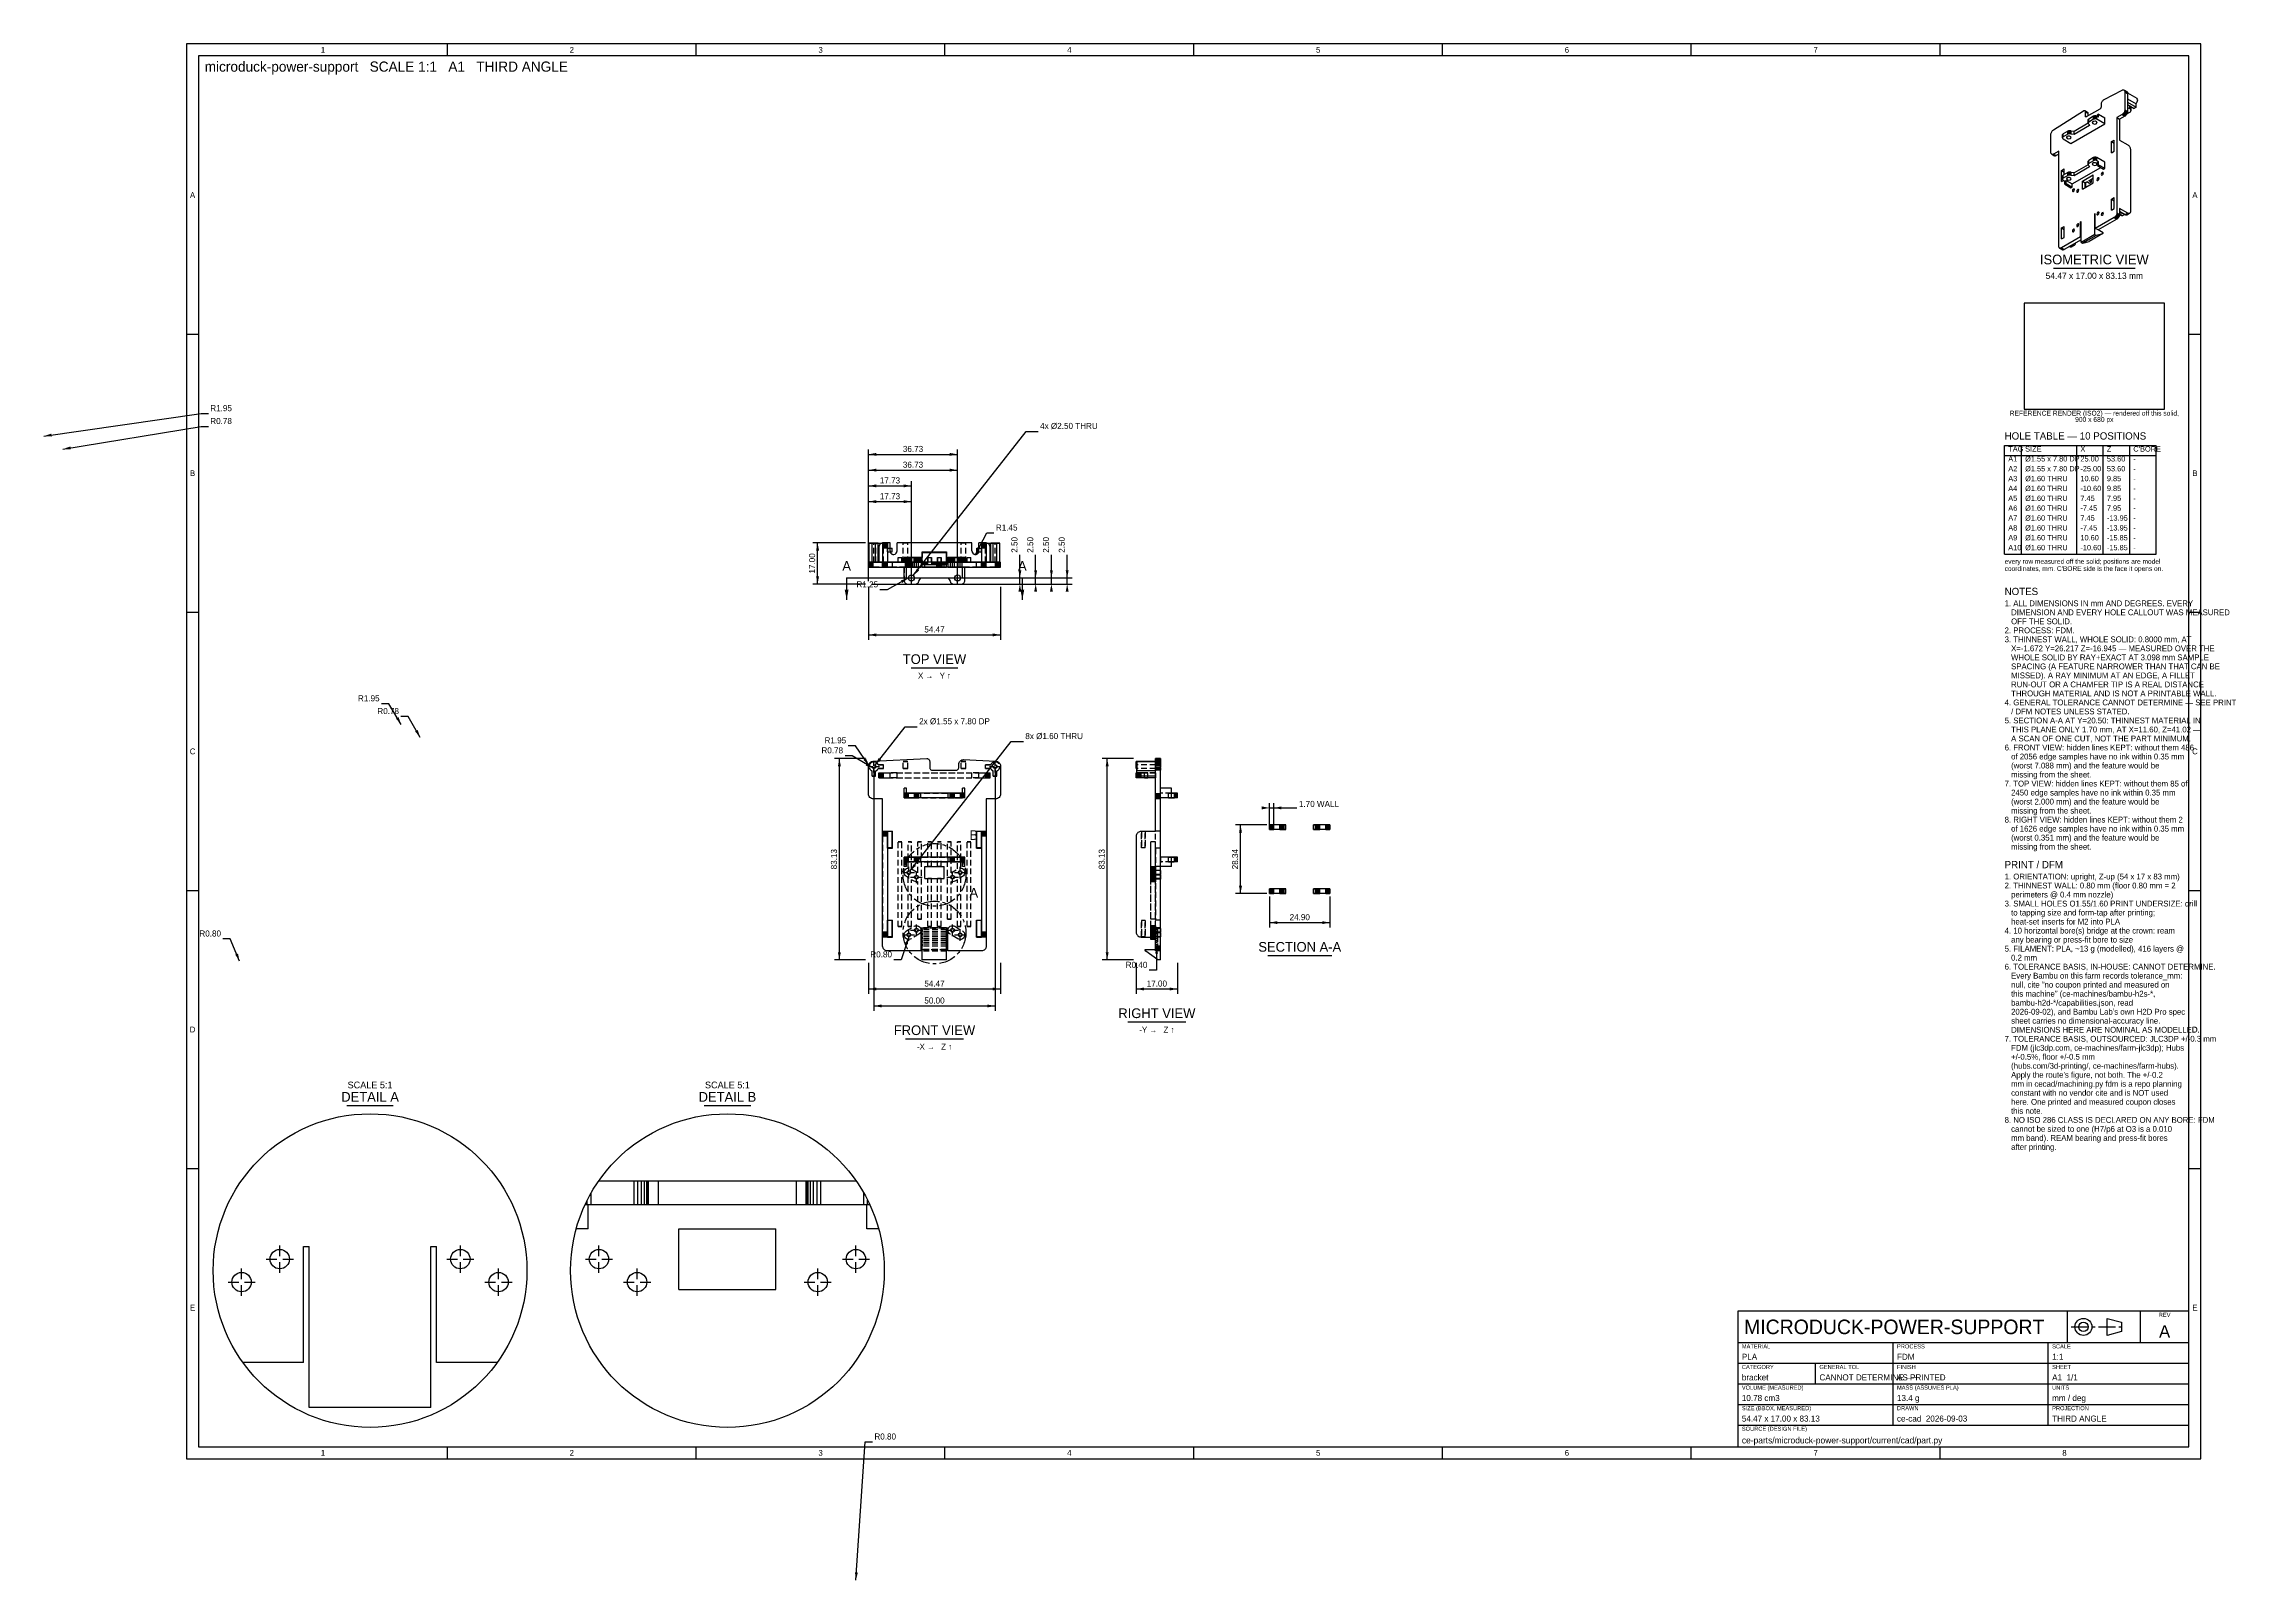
# Model space of a CAD drawing. Header units: millimetres. Extents: x -54 to 851, y -45 to 589.
import ezdxf
from ezdxf.enums import TextEntityAlignment as Align

# ---------------------------------------------------------------- set-up
doc = ezdxf.new("R2010")
doc.units = ezdxf.units.MM
for name, pattern in [('CENTER', [11.2, 7, -1.4, 1.4, -1.4]), ('HIDDEN', [3.6, 2.4, -1.2]), ('PHANTOM', [21, 11, -2, 2, -2, 2, -2])]:
    doc.linetypes.add(name, pattern=pattern)
for name, color, linetype in [('CENTER', 4, 'CENTER'), ('CUT', 1, 'PHANTOM'), ('CUTTHIN', 1, 'PHANTOM'), ('DIM', 3, 'CONTINUOUS'), ('FRAME', 7, 'CONTINUOUS'), ('HATCH', 5, 'CONTINUOUS'), ('HIDDEN', 8, 'HIDDEN'), ('SECTION', 7, 'CONTINUOUS'), ('TEXT', 3, 'CONTINUOUS'), ('TITLE', 7, 'CONTINUOUS'), ('VISIBLE', 7, 'CONTINUOUS')]:
    doc.layers.add(name, color=color, linetype=linetype)

msp = doc.modelspace()

# ---------------------------------------------------------------- linework, layer by layer
at = {"layer": 'CENTER'}
for p, q in [((304.05, 369.002605), (304.05, 371.415105)), ((304.05, 369.002605), (304.05, 371.415105)), ((323.05, 369.002605), (323.05, 371.415105)), ((323.05, 369.002605), (323.05, 371.415105)), ((301.2, 368.565105), (303.6125, 368.565105)), ((301.2, 368.565105), (303.6125, 368.565105)), ((304.05, 365.715105), (304.05, 368.127605)), ((304.05, 365.715105), (304.05, 368.127605)), ((304.4875, 368.565105), (306.9, 368.565105)), ((304.4875, 368.565105), (306.9, 368.565105)), ((320.2, 368.565105), (322.6125, 368.565105)), ((320.2, 368.565105), (322.6125, 368.565105)), ((323.05, 365.715105), (323.05, 368.127605)), ((323.05, 365.715105), (323.05, 368.127605)), ((323.4875, 368.565105), (325.9, 368.565105)), ((323.4875, 368.565105), (325.9, 368.565105)), ((286.175, 290.720895), (288.27875, 290.720895)), ((288.55, 290.992145), (288.55, 293.095895)), ((288.55, 288.345895), (288.55, 290.449645)), ((288.82125, 290.720895), (290.925, 290.720895)), ((336.175, 290.720895), (338.27875, 290.720895)), ((338.55, 290.992145), (338.55, 293.095895)), ((338.55, 288.345895), (338.55, 290.449645)), ((338.82125, 290.720895), (340.925, 290.720895)), ((300.55, 246.970895), (302.67, 246.970895)), ((302.95, 247.250895), (302.95, 249.370895)), ((302.95, 244.570895), (302.95, 246.690895)), ((303.23, 246.970895), (305.35, 246.970895)), ((303.7, 245.070895), (305.82, 245.070895)), ((306.1, 245.350895), (306.1, 247.470895)), ((306.1, 242.670895), (306.1, 244.790895)), ((306.38, 245.070895), (308.5, 245.070895)), ((318.6, 245.070895), (320.72, 245.070895)), ((321, 245.350895), (321, 247.470895)), ((321, 242.670895), (321, 244.790895)), ((321.28, 245.070895), (323.4, 245.070895)), ((321.75, 246.970895), (323.87, 246.970895)), ((324.15, 247.250895), (324.15, 249.370895)), ((324.15, 244.570895), (324.15, 246.690895)), ((324.43, 246.970895), (326.55, 246.970895)), ((300.55, 221.270895), (302.67, 221.270895)), ((302.95, 221.550895), (302.95, 223.670895)), ((302.95, 218.870895), (302.95, 220.990895)), ((303.23, 221.270895), (305.35, 221.270895)), ((303.7, 223.170895), (305.82, 223.170895)), ((306.1, 223.450895), (306.1, 225.570895)), ((306.1, 220.770895), (306.1, 222.890895)), ((306.38, 223.170895), (308.5, 223.170895)), ((318.6, 223.170895), (320.72, 223.170895)), ((321, 223.450895), (321, 225.570895)), ((321, 220.770895), (321, 222.890895)), ((321.28, 223.170895), (323.4, 223.170895)), ((321.75, 221.270895), (323.87, 221.270895)), ((324.15, 221.550895), (324.15, 223.670895)), ((324.15, 218.870895), (324.15, 220.990895)), ((324.43, 221.270895), (326.55, 221.270895)), ((43.462428, 88.662428), (43.462428, 93.062428)), ((117.962428, 88.662428), (117.962428, 93.062428)), ((175.137284, 88.662428), (175.137284, 93.062428)), ((281.137284, 88.662428), (281.137284, 93.062428)), ((27.712428, 79.162428), (27.712428, 83.562428)), ((37.862428, 87.462428), (42.262428, 87.462428)), ((43.462428, 81.862428), (43.462428, 86.262428)), ((44.662428, 87.462428), (49.062428, 87.462428)), ((112.362428, 87.462428), (116.762428, 87.462428)), ((117.962428, 81.862428), (117.962428, 86.262428)), ((119.162428, 87.462428), (123.562428, 87.462428)), ((133.712428, 79.162428), (133.712428, 83.562428)), ((169.537284, 87.462428), (173.937284, 87.462428)), ((175.137284, 81.862428), (175.137284, 86.262428)), ((176.337284, 87.462428), (180.737284, 87.462428)), ((190.887284, 79.162428), (190.887284, 83.562428)), ((265.387284, 79.162428), (265.387284, 83.562428)), ((275.537284, 87.462428), (279.937284, 87.462428)), ((281.137284, 81.862428), (281.137284, 86.262428)), ((282.337284, 87.462428), (286.737284, 87.462428)), ((22.112428, 77.962428), (26.512428, 77.962428)), ((27.712428, 72.362428), (27.712428, 76.762428)), ((28.912428, 77.962428), (33.312428, 77.962428)), ((128.112428, 77.962428), (132.512428, 77.962428)), ((133.712428, 72.362428), (133.712428, 76.762428)), ((134.912428, 77.962428), (139.312428, 77.962428)), ((185.287284, 77.962428), (189.687284, 77.962428)), ((190.887284, 72.362428), (190.887284, 76.762428)), ((192.087284, 77.962428), (196.487284, 77.962428)), ((259.787284, 77.962428), (264.187284, 77.962428)), ((265.387284, 72.362428), (265.387284, 76.762428)), ((266.587284, 77.962428), (270.987284, 77.962428)), ((782.5, 59.5), (804.75, 59.5))]:
    msp.add_line(p, q, dxfattribs=at)
for centre in [(313.55, 246.020895), (313.55, 222.220895)]:
    msp.add_circle(centre, 12.942486, dxfattribs=at)
at = {"layer": 'CUT'}
for p, q in [((277.317, 368.565105), (291.317, 368.565105)), ((277.317, 368.565105), (277.317, 359.565105)), ((335.783, 368.565105), (349.783, 368.565105)), ((349.783, 368.565105), (349.783, 359.565105))]:
    msp.add_line(p, q, dxfattribs=at)
for points in [[(277.317, 359.565105), (278.115, 363.765105), (276.519, 363.765105)], [(349.783, 359.565105), (350.581, 363.765105), (348.985, 363.765105)]]:
    msp.add_solid(points, dxfattribs=at)
at = {"layer": 'CUTTHIN'}
msp.add_line((291.317, 368.565105), (335.783, 368.565105), dxfattribs=at)
at = {"layer": 'DIM'}
for p, q in [((-53.857139, 427.07948), (11, 436.393584)), ((11, 436.393584), (14, 436.393584)), ((-45.989343, 421.731106), (11, 431.098301)), ((11, 431.098301), (14, 431.098301)), ((304.819577, 369.550119), (351.31778, 429.065105)), ((351.31778, 429.065105), (356.31778, 429.065105)), ((286.317, 367.265105), (286.317, 421.565105)), ((286.317, 419.565105), (323.05, 419.565105)), ((323.05, 367.265105), (323.05, 421.565105)), ((286.317, 367.265105), (286.317, 415.065105)), ((286.317, 413.065105), (323.05, 413.065105)), ((286.317, 367.265105), (286.317, 408.565105)), ((304.05, 367.265105), (304.05, 408.565105)), ((323.05, 367.265105), (323.05, 415.065105)), ((286.317, 406.565105), (304.05, 406.565105)), ((286.317, 367.265105), (286.317, 402.065105)), ((286.317, 400.065105), (304.05, 400.065105)), ((304.05, 367.265105), (304.05, 402.065105)), ((285.117, 383.065105), (263.317, 383.065105)), ((265.317, 366.065105), (265.317, 383.065105)), ((330.45, 378.269105), (335.088816, 387.128078)), ((335.088816, 387.128078), (338.088816, 387.128078)), ((348.783, 368.565105), (348.783, 378.165105)), ((355.283, 368.565105), (355.283, 378.165105)), ((361.783, 368.565105), (361.783, 378.165105)), ((368.283, 368.565105), (368.283, 378.165105)), ((285.117, 366.065105), (263.317, 366.065105)), ((286.317, 364.865105), (286.317, 343.065105)), ((287.517, 368.565105), (350.783, 368.565105)), ((287.517, 368.565105), (357.283, 368.565105)), ((287.517, 368.565105), (363.783, 368.565105)), ((287.517, 368.565105), (370.283, 368.565105)), ((287.517, 366.065105), (350.783, 366.065105)), ((287.517, 366.065105), (357.283, 366.065105)), ((287.517, 366.065105), (363.783, 366.065105)), ((287.517, 366.065105), (370.283, 366.065105)), ((294.068023, 363.691444), (291.068023, 363.691444)), ((302.8, 368.565105), (294.068023, 363.691444)), ((340.783, 364.865105), (340.783, 343.065105)), ((348.783, 366.065105), (348.783, 368.565105)), ((355.283, 366.065105), (355.283, 368.565105)), ((361.783, 366.065105), (361.783, 368.565105)), ((368.283, 366.065105), (368.283, 368.565105)), ((286.317, 345.065105), (340.783, 345.065105)), ((88.440998, 316.665326), (85.440998, 316.665326)), ((93.567717, 308.07948), (88.440998, 316.665326)), ((96.445148, 311.396916), (93.445148, 311.396916)), ((101.435513, 302.731106), (96.445148, 311.396916)), ((280.916036, 299.296806), (277.916036, 299.296806)), ((286.636087, 291.094305), (280.916036, 299.296806)), ((289.042529, 291.351303), (301.417158, 307.190105)), ((301.417158, 307.190105), (306.417158, 307.190105)), ((303.442529, 247.601303), (345.213029, 301.065105)), ((345.213029, 301.065105), (350.213029, 301.065105)), ((285.117, 294.065105), (272.317, 294.065105)), ((274.317, 210.934895), (274.317, 294.065105)), ((279.635176, 295.170354), (276.635176, 295.170354)), ((288.209646, 290.02463), (279.635176, 295.170354)), ((288.55, 289.520895), (288.55, 189.934895)), ((338.55, 289.520895), (338.55, 189.934895)), ((395.583, 294.065105), (382.783, 294.065105)), ((384.783, 210.934895), (384.783, 294.065105)), ((451.783, 266.216832), (451.783, 275.67)), ((451.783, 273.67), (453.483, 273.67)), ((453.483, 266.216832), (453.483, 275.67)), ((453.483, 273.67), (463.083, 273.67)), ((450.583, 266.67), (437.783, 266.67)), ((439.783, 238.33), (439.783, 266.67)), ((450.583, 238.33), (437.783, 238.33)), ((451.783, 237.13), (451.783, 224.33)), ((476.683, 237.13), (476.683, 224.33)), ((451.783, 226.33), (476.683, 226.33)), ((23.024964, 219.595907), (20.024964, 219.595907)), ((26.908525, 210.380813), (23.024964, 219.595907)), ((302.95, 220.470895), (299.808102, 210.977293)), ((285.117, 210.934895), (272.317, 210.934895)), ((286.317, 209.734895), (286.317, 196.934895)), ((299.808102, 210.977293), (296.808102, 210.977293)), ((340.783, 209.734895), (340.783, 196.934895)), ((395.583, 210.934895), (382.783, 210.934895)), ((396.783, 209.734895), (396.783, 196.934895)), ((405.183, 216.660895), (405.155098, 206.660934)), ((413.783, 209.734895), (413.783, 196.934895)), ((405.155098, 206.660934), (402.155098, 206.660934)), ((286.317, 198.934895), (340.783, 198.934895)), ((288.55, 191.934895), (338.55, 191.934895)), ((396.783, 198.934895), (413.783, 198.934895)), ((281.137284, -45.037572), (284.969315, 12)), ((284.969315, 12), (287.969315, 12))]:
    msp.add_line(p, q, dxfattribs=at)
for points in [[(-53.857139, 427.07948), (-50.603207, 426.932538), (-50.776063, 428.136189)], [(-45.989343, 421.731106), (-42.733101, 421.650168), (-42.930325, 422.850068)], [(286.317, 419.565105), (289.517, 418.957105), (289.517, 420.173105)], [(323.05, 419.565105), (319.85, 420.173105), (319.85, 418.957105)], [(286.317, 413.065105), (289.517, 412.457105), (289.517, 413.673105)], [(286.317, 406.565105), (289.517, 405.957105), (289.517, 407.173105)], [(304.05, 406.565105), (300.85, 407.173105), (300.85, 405.957105)], [(323.05, 413.065105), (319.85, 413.673105), (319.85, 412.457105)], [(286.317, 400.065105), (289.517, 399.457105), (289.517, 400.673105)], [(304.05, 400.065105), (300.85, 400.673105), (300.85, 399.457105)], [(265.317, 383.065105), (264.709, 379.865105), (265.925, 379.865105)], [(330.45, 378.269105), (332.473046, 380.821937), (331.395795, 381.386017)], [(304.819577, 369.550119), (307.268804, 371.697431), (306.310583, 372.446075)], [(348.783, 368.565105), (349.391, 371.765105), (348.175, 371.765105)], [(355.283, 368.565105), (355.891, 371.765105), (354.675, 371.765105)], [(361.783, 368.565105), (362.391, 371.765105), (361.175, 371.765105)], [(368.283, 368.565105), (368.891, 371.765105), (367.675, 371.765105)], [(265.317, 366.065105), (265.925, 369.265105), (264.709, 369.265105)], [(302.8, 368.565105), (299.709449, 367.536438), (300.302086, 366.474629)], [(348.783, 366.065105), (348.175, 362.865105), (349.391, 362.865105)], [(355.283, 366.065105), (354.675, 362.865105), (355.891, 362.865105)], [(361.783, 366.065105), (361.175, 362.865105), (362.391, 362.865105)], [(368.283, 366.065105), (367.675, 362.865105), (368.891, 362.865105)], [(286.317, 345.065105), (289.517, 344.457105), (289.517, 345.673105)], [(340.783, 345.065105), (337.583, 345.673105), (337.583, 344.457105)], [(93.567717, 308.07948), (92.449186, 311.138655), (91.405147, 310.515246)], [(101.435513, 302.731106), (100.365478, 305.80758), (99.311715, 305.200751)], [(274.317, 294.065105), (273.709, 290.865105), (274.925, 290.865105)], [(286.636087, 291.094305), (285.304382, 294.066884), (284.306958, 293.371326)], [(288.209646, 290.02463), (285.778675, 292.192589), (285.152955, 291.149934)], [(289.042529, 291.351303), (291.491756, 293.498615), (290.533535, 294.24726)], [(384.783, 294.065105), (384.175, 290.865105), (385.391, 290.865105)], [(451.783, 273.67), (448.583, 274.278), (448.583, 273.062)], [(453.483, 273.67), (456.683, 273.062), (456.683, 274.278)], [(439.783, 266.67), (439.175, 263.47), (440.391, 263.47)], [(303.442529, 247.601303), (305.891756, 249.748615), (304.933535, 250.49726)], [(439.783, 238.33), (440.391, 241.53), (439.175, 241.53)], [(451.783, 226.33), (454.983, 225.722), (454.983, 226.938)], [(476.683, 226.33), (473.483, 226.938), (473.483, 225.722)], [(302.95, 220.470895), (301.367382, 217.623969), (302.521804, 217.241915)], [(26.908525, 210.380813), (26.226063, 213.565764), (25.105508, 213.093522)], [(274.317, 210.934895), (274.925, 214.134895), (273.709, 214.134895)], [(384.783, 210.934895), (385.391, 214.134895), (384.175, 214.134895)], [(405.183, 216.660895), (404.566074, 213.462604), (405.782069, 213.459211)], [(286.317, 198.934895), (289.517, 198.326895), (289.517, 199.542895)], [(340.783, 198.934895), (337.583, 199.542895), (337.583, 198.326895)], [(396.783, 198.934895), (399.983, 198.326895), (399.983, 199.542895)], [(413.783, 198.934895), (410.583, 199.542895), (410.583, 198.326895)], [(288.55, 191.934895), (291.75, 191.326895), (291.75, 192.542895)], [(338.55, 191.934895), (335.35, 192.542895), (335.35, 191.326895)], [(281.137284, -45.037572), (281.958423, -41.885526), (280.745158, -41.804013)]]:
    msp.add_solid(points, dxfattribs=at)
at = {"layer": 'FRAME'}
for p, q in [((831, 584), (10, 584)), ((10, 584), (10, 10)), ((831, 10), (831, 584)), ((831, 66), (645, 66)), ((645, 66), (645, 10)), ((831, 10), (831, 66)), ((10, 10), (831, 10)), ((645, 10), (831, 10))]:
    msp.add_line(p, q, dxfattribs=at)
at = {"layer": 'HATCH'}
for p, q in [((453.482999, 264.73), (453.483, 264.730001)), ((455.983, 266.422642), (456.230358, 266.67)), ((458.532999, 264.73), (458.533, 264.730001)), ((469.933, 266.422642), (470.180358, 266.67)), ((472.482999, 264.73), (472.483, 264.730001)), ((476.682999, 264.73), (476.683, 264.730001)), ((453.482999, 238.33), (453.483, 238.330001)), ((455.983, 240.022642), (456.230358, 240.27)), ((458.532999, 238.33), (458.533, 238.330001)), ((469.933, 240.022642), (470.180358, 240.27)), ((472.482999, 238.33), (472.483, 238.330001)), ((476.682999, 238.33), (476.683, 238.330001))]:
    msp.add_line(p, q, dxfattribs=at)
at = {"layer": 'HIDDEN'}
for p, q in [((286.6, 382.865105), (288.55, 382.865105)), ((287.817, 382.865105), (287.775, 382.865105)), ((287.775, 382.865105), (288.55, 382.865105)), ((287.775, 375.065105), (287.775, 382.865105)), ((288.801666, 382.865105), (287.817, 382.865105)), ((288.55, 382.865105), (290.356989, 382.865105)), ((288.55, 382.865105), (288.801666, 382.865105)), ((288.55, 375.065105), (288.55, 382.865105)), ((289.283, 382.865105), (288.801666, 382.865105)), ((288.801666, 382.865105), (289.325, 382.865105)), ((289.325, 382.865105), (289.283, 382.865105)), ((289.325, 375.065105), (289.325, 382.865105)), ((290.356989, 382.865105), (292.533, 382.865105)), ((291.712282, 382.865105), (292.533, 382.865105)), ((292.176819, 383.026676), (291.801633, 382.912864)), ((292.176819, 383.026676), (292.167, 383.023697)), ((292.567, 383.065105), (292.176819, 383.026676)), ((292.567, 383.065105), (292.176819, 383.026676)), ((292.533, 375.065105), (292.533, 382.865105)), ((292.533, 375.065105), (292.533, 382.865105)), ((295.2, 383.065105), (292.567, 383.065105)), ((294.167, 383.065105), (292.567, 383.065105)), ((294.167, 379.365105), (294.167, 380.865105)), ((294.167, 379.365105), (294.167, 380.865105)), ((294.167, 379.365105), (294.167, 380.865105)), ((294.167, 379.365105), (294.167, 380.865105)), ((295.2, 379.719105), (295.2, 383.065105)), ((295.2, 379.719105), (295.2, 380.865105)), ((300.567, 375.065105), (300.567, 383.065105)), ((300.567, 383.065105), (302.533, 383.065105)), ((300.567, 375.065105), (300.567, 383.065105)), ((300.567, 383.065105), (302.533, 383.065105)), ((302.533, 375.065105), (302.533, 383.065105)), ((302.533, 375.065105), (302.533, 383.065105)), ((324.567, 375.065105), (324.567, 383.065105)), ((324.567, 383.065105), (326.533, 383.065105)), ((324.567, 375.065105), (324.567, 383.065105)), ((324.567, 383.065105), (326.533, 383.065105)), ((326.533, 375.065105), (326.533, 383.065105)), ((326.533, 375.065105), (326.533, 383.065105)), ((331.9, 379.719105), (331.9, 383.065105)), ((334.533, 383.065105), (331.9, 383.065105)), ((331.9, 379.719105), (331.9, 380.865105)), ((334.533, 383.065105), (332.933, 383.065105)), ((332.933, 379.365105), (332.933, 380.865105)), ((332.933, 379.365105), (332.933, 380.865105)), ((332.933, 379.365105), (332.933, 380.865105)), ((332.933, 379.365105), (332.933, 380.865105)), ((334.923181, 383.026676), (334.533, 383.065105)), ((334.923181, 383.026676), (334.533, 383.065105)), ((334.567, 375.065105), (334.567, 382.865105)), ((334.567, 382.865105), (336.743011, 382.865105)), ((334.567, 375.065105), (334.567, 382.865105)), ((334.567, 382.865105), (335.387718, 382.865105)), ((335.298367, 382.912864), (334.923181, 383.026676)), ((334.933, 383.023697), (334.923181, 383.026676)), ((336.743011, 382.865105), (338.55, 382.865105)), ((337.817, 382.865105), (337.775, 382.865105)), ((337.775, 382.865105), (338.298334, 382.865105)), ((337.775, 375.065105), (337.775, 382.865105)), ((338.298334, 382.865105), (337.817, 382.865105)), ((339.283, 382.865105), (338.298334, 382.865105)), ((338.298334, 382.865105), (338.55, 382.865105)), ((338.55, 382.865105), (340.5, 382.865105)), ((338.55, 382.865105), (339.325, 382.865105)), ((338.55, 375.065105), (338.55, 382.865105)), ((339.325, 382.865105), (339.283, 382.865105)), ((339.325, 375.065105), (339.325, 382.865105)), ((287.817, 375.065105), (286.6, 375.065105)), ((286.6, 375.065105), (288.55, 375.065105)), ((289.325, 375.065105), (287.775, 375.065105)), ((287.775, 375.065105), (288.55, 375.065105)), ((289.283, 375.065105), (287.817, 375.065105)), ((301.567, 375.065105), (288.317, 375.065105)), ((301.567, 373.065105), (288.317, 373.065105)), ((288.55, 375.065105), (290.356989, 375.065105)), ((288.55, 375.065105), (289.325, 375.065105)), ((290.356989, 375.065105), (289.283, 375.065105)), ((292.533, 375.065105), (290.356989, 375.065105)), ((292.533, 375.065105), (290.356989, 375.065105)), ((336.533, 375.065105), (290.567, 375.065105)), ((336.533, 375.065105), (290.567, 375.065105)), ((294.167, 375.065105), (292.167, 375.065105)), ((292.167, 375.065105), (294.167, 375.065105)), ((296.202, 375.065105), (294.167, 375.065105)), ((296.202, 375.065105), (294.167, 375.065105)), ((296.202, 375.065105), (294.167, 375.065105)), ((296.202, 375.065105), (294.167, 375.065105)), ((296.202, 373.065105), (294.167, 373.065105)), ((296.202, 373.065105), (294.167, 373.065105)), ((296.202, 373.065105), (294.167, 373.065105)), ((296.202, 373.065105), (294.167, 373.065105)), ((296.202, 373.065105), (296.202, 375.065105)), ((296.202, 373.065105), (296.202, 375.065105)), ((296.202, 373.065105), (296.202, 375.065105)), ((296.202, 373.065105), (296.202, 375.065105)), ((300.035, 375.065105), (298.565, 375.065105)), ((300.035, 375.065105), (298.565, 375.065105)), ((302.533, 375.065105), (300.567, 375.065105)), ((302.533, 375.065105), (300.567, 375.065105)), ((301.050348, 377.065105), (301.10566, 377.065105)), ((301.10566, 377.065105), (301.050348, 377.065105)), ((301.050348, 375.065105), (301.10566, 375.065105)), ((301.124495, 375.065105), (301.050348, 375.065105)), ((301.10566, 375.065105), (301.050348, 375.065105)), ((301.050348, 375.065105), (301.124495, 375.065105)), ((326, 373.065105), (301.1, 373.065105)), ((302.05, 373.065105), (301.1, 373.065105)), ((326, 373.065105), (301.1, 373.065105)), ((302.05, 373.065105), (301.1, 373.065105)), ((301.1, 373.065105), (301.1, 367.265105)), ((301.1, 373.065105), (301.1, 367.265105)), ((301.10566, 377.065105), (301.28666, 377.065105)), ((301.10566, 375.065105), (301.10566, 377.065105)), ((301.10566, 375.065105), (301.10566, 377.065105)), ((301.28666, 377.065105), (301.10566, 377.065105)), ((301.10566, 375.065105), (301.28666, 375.065105)), ((301.28666, 375.065105), (301.10566, 375.065105)), ((301.323047, 375.065105), (301.124495, 375.065105)), ((301.124495, 375.065105), (301.323047, 375.065105)), ((301.28666, 377.065105), (301.581015, 377.065105)), ((301.28666, 375.065105), (301.28666, 377.065105)), ((301.28666, 375.065105), (301.28666, 377.065105)), ((301.581015, 377.065105), (301.28666, 377.065105)), ((301.28666, 375.065105), (301.581015, 375.065105)), ((301.581015, 375.065105), (301.28666, 375.065105)), ((301.632472, 375.065105), (301.323047, 375.065105)), ((301.323047, 375.065105), (301.632472, 375.065105)), ((301.957181, 375.065105), (301.567, 375.065105)), ((301.567, 373.065105), (301.567, 375.065105)), ((301.957181, 373.065105), (301.567, 373.065105)), ((301.581015, 377.065105), (301.968663, 377.065105)), ((301.581015, 375.065105), (301.581015, 377.065105)), ((301.581015, 375.065105), (301.581015, 377.065105)), ((301.968663, 377.065105), (301.581015, 377.065105)), ((301.581015, 375.065105), (301.968663, 375.065105)), ((301.968663, 375.065105), (301.581015, 375.065105)), ((302.031685, 375.065105), (301.632472, 375.065105)), ((301.632472, 375.065105), (302.031685, 375.065105)), ((302.332367, 375.065105), (301.957181, 375.065105)), ((301.957181, 373.065105), (301.957181, 375.065105)), ((302.332367, 373.065105), (301.957181, 373.065105)), ((301.968663, 377.065105), (302.635, 377.065105)), ((301.968663, 375.065105), (301.968663, 377.065105)), ((301.968663, 375.065105), (301.968663, 377.065105)), ((305.118663, 377.065105), (301.968663, 377.065105)), ((301.968663, 375.065105), (302.635, 375.065105)), ((305.118663, 375.065105), (301.968663, 375.065105)), ((302.49348, 375.065105), (302.031685, 375.065105)), ((302.031685, 375.065105), (302.49348, 375.065105)), ((325.05, 373.065105), (302.05, 373.065105)), ((325.05, 373.065105), (302.05, 373.065105)), ((303.75, 377.065105), (302.15, 377.065105)), ((302.15, 377.065105), (302.95, 377.065105)), ((302.635, 377.065105), (302.15, 377.065105)), ((302.15, 377.065105), (302.635, 377.065105)), ((302.15, 373.065105), (302.15, 377.065105)), ((302.15, 373.065105), (302.15, 377.065105)), ((303.75, 373.065105), (302.15, 373.065105)), ((302.15, 373.065105), (302.95, 373.065105)), ((303.75, 373.065105), (302.15, 373.065105)), ((302.15, 373.065105), (302.95, 373.065105)), ((302.67814, 375.065105), (302.332367, 375.065105)), ((302.332367, 373.065105), (302.332367, 375.065105)), ((302.67814, 373.065105), (302.332367, 373.065105)), ((302.635, 377.065105), (302.49348, 377.065105)), ((302.635, 375.065105), (302.49348, 375.065105)), ((302.49348, 375.065105), (302.986386, 375.065105)), ((302.635, 375.065105), (302.635, 377.065105)), ((302.635, 377.065105), (304.105, 377.065105)), ((302.635, 375.065105), (302.635, 377.065105)), ((302.635, 377.065105), (302.635, 375.065105)), ((302.635, 375.065105), (302.635, 377.065105)), ((302.635, 377.065105), (304.105, 377.065105)), ((303.75, 377.065105), (302.635, 377.065105)), ((302.635, 377.065105), (302.95, 377.065105)), ((304.105, 375.065105), (302.635, 375.065105)), ((304.105, 375.065105), (302.635, 375.065105)), ((302.981214, 375.065105), (302.67814, 375.065105)), ((302.67814, 373.065105), (302.67814, 375.065105)), ((302.981214, 373.065105), (302.67814, 373.065105)), ((302.95, 377.065105), (303.75, 377.065105)), ((302.95, 377.065105), (303.75, 377.065105)), ((302.95, 373.065105), (302.95, 377.065105)), ((302.95, 373.065105), (302.95, 377.065105)), ((302.95, 373.065105), (303.75, 373.065105)), ((302.95, 373.065105), (303.75, 373.065105)), ((303.229939, 375.065105), (302.981214, 375.065105)), ((302.981214, 373.065105), (302.981214, 375.065105)), ((303.229939, 373.065105), (302.981214, 373.065105)), ((302.986386, 375.065105), (303.476812, 375.065105)), ((303.414759, 375.065105), (303.229939, 375.065105)), ((303.229939, 373.065105), (303.229939, 375.065105)), ((303.414759, 373.065105), (303.229939, 373.065105)), ((303.528571, 375.065105), (303.414759, 375.065105)), ((303.414759, 373.065105), (303.414759, 375.065105)), ((303.528571, 373.065105), (303.414759, 373.065105)), ((303.476812, 375.065105), (303.931337, 375.065105)), ((303.567, 375.065105), (303.528571, 375.065105)), ((303.528571, 373.065105), (303.528571, 375.065105)), ((303.567, 373.065105), (303.528571, 373.065105)), ((303.601074, 375.065105), (303.567, 375.065105)), ((303.567, 373.065105), (303.567, 375.065105)), ((303.567, 373.065105), (303.567, 375.065105)), ((303.601074, 373.065105), (303.567, 373.065105)), ((303.700975, 375.065105), (303.601074, 375.065105)), ((303.601074, 373.065105), (303.601074, 375.065105)), ((303.700975, 373.065105), (303.601074, 373.065105)), ((303.859893, 375.065105), (303.700975, 375.065105)), ((303.700975, 373.065105), (303.700975, 375.065105)), ((303.859893, 373.065105), (303.700975, 373.065105)), ((303.75, 373.065105), (303.75, 377.065105)), ((303.75, 373.065105), (303.75, 377.065105)), ((304.067, 375.065105), (303.859893, 375.065105)), ((303.859893, 373.065105), (303.859893, 375.065105)), ((304.067, 373.065105), (303.859893, 373.065105)), ((303.931337, 375.065105), (307.081337, 375.065105)), ((304.308181, 375.065105), (304.067, 375.065105)), ((304.067, 373.065105), (304.067, 375.065105)), ((304.308181, 373.065105), (304.067, 373.065105)), ((304.105, 375.065105), (304.105, 377.065105)), ((304.105, 375.065105), (304.105, 377.065105)), ((304.105, 377.065105), (305.118663, 377.065105)), ((304.105, 377.065105), (304.105, 375.065105)), ((306.707, 377.065105), (304.105, 377.065105)), ((304.105, 375.065105), (304.105, 377.065105)), ((304.105, 375.065105), (305.118663, 375.065105)), ((306.707, 375.065105), (304.105, 375.065105)), ((304.567, 375.065105), (304.308181, 375.065105)), ((304.308181, 373.065105), (304.308181, 375.065105)), ((304.567, 373.065105), (304.308181, 373.065105)), ((314.533, 375.065105), (304.567, 375.065105)), ((304.567, 373.065105), (304.567, 375.065105)), ((314.533, 373.065105), (304.567, 373.065105)), ((305.118663, 375.065105), (305.118663, 377.065105)), ((305.118663, 377.065105), (305.573188, 377.065105)), ((305.118663, 375.065105), (305.118663, 377.065105)), ((305.573188, 377.065105), (305.118663, 377.065105)), ((305.118663, 375.065105), (305.573188, 375.065105)), ((305.573188, 375.065105), (305.118663, 375.065105)), ((306.9, 377.065105), (305.3, 377.065105)), ((305.3, 377.065105), (306.1, 377.065105)), ((306.707, 377.065105), (305.3, 377.065105)), ((305.3, 377.065105), (306.1, 377.065105)), ((305.3, 373.065105), (305.3, 377.065105)), ((305.3, 373.065105), (305.3, 377.065105)), ((306.9, 373.065105), (305.3, 373.065105)), ((305.3, 373.065105), (306.1, 373.065105)), ((306.9, 373.065105), (305.3, 373.065105)), ((305.3, 373.065105), (306.1, 373.065105)), ((305.573188, 375.065105), (305.573188, 377.065105)), ((305.573188, 377.065105), (306.063614, 377.065105)), ((305.573188, 375.065105), (305.573188, 377.065105)), ((306.063614, 377.065105), (305.573188, 377.065105)), ((305.573188, 375.065105), (306.063614, 375.065105)), ((306.063614, 375.065105), (305.573188, 375.065105)), ((306.063614, 375.065105), (306.063614, 377.065105)), ((306.063614, 377.065105), (306.55652, 377.065105)), ((306.063614, 375.065105), (306.063614, 377.065105)), ((306.55652, 377.065105), (306.063614, 377.065105)), ((306.063614, 375.065105), (306.55652, 375.065105)), ((306.55652, 375.065105), (306.063614, 375.065105)), ((306.1, 377.065105), (306.9, 377.065105)), ((306.1, 377.065105), (306.707, 377.065105)), ((306.1, 373.065105), (306.1, 377.065105)), ((306.1, 373.065105), (306.1, 377.065105)), ((306.1, 373.065105), (306.9, 373.065105)), ((306.1, 373.065105), (306.9, 373.065105)), ((306.55652, 375.065105), (306.55652, 377.065105)), ((306.55652, 377.065105), (306.707, 377.065105)), ((306.55652, 375.065105), (306.55652, 377.065105)), ((307.018315, 377.065105), (306.55652, 377.065105)), ((306.55652, 375.065105), (306.707, 375.065105)), ((307.018315, 375.065105), (306.55652, 375.065105)), ((306.707, 375.065105), (306.707, 377.065105)), ((306.707, 375.065105), (306.707, 377.065105)), ((306.707, 377.065105), (307.999652, 377.065105)), ((306.707, 375.065105), (306.707, 377.065105)), ((306.707, 377.065105), (308.177, 377.065105)), ((306.707, 377.065105), (306.707, 375.065105)), ((306.707, 377.065105), (306.9, 377.065105)), ((306.9, 377.065105), (306.707, 377.065105)), ((308.177, 375.065105), (306.707, 375.065105)), ((308.177, 375.065105), (306.707, 375.065105)), ((306.9, 373.065105), (306.9, 377.065105)), ((306.9, 373.065105), (306.9, 377.065105)), ((307.018315, 375.065105), (307.018315, 377.065105)), ((307.417528, 377.065105), (307.018315, 377.065105)), ((307.417528, 375.065105), (307.018315, 375.065105)), ((307.081337, 375.065105), (307.468985, 375.065105)), ((307.417528, 375.065105), (307.417528, 377.065105)), ((307.726953, 377.065105), (307.417528, 377.065105)), ((307.726953, 375.065105), (307.417528, 375.065105)), ((307.468985, 375.065105), (307.76334, 375.065105)), ((307.726953, 375.065105), (307.726953, 377.065105)), ((307.925505, 377.065105), (307.726953, 377.065105)), ((307.925505, 375.065105), (307.726953, 375.065105)), ((307.76334, 375.065105), (307.94434, 375.065105)), ((307.925505, 375.065105), (307.925505, 377.065105)), ((307.999652, 377.065105), (307.925505, 377.065105)), ((307.999652, 375.065105), (307.925505, 375.065105)), ((307.94434, 375.065105), (307.999652, 375.065105)), ((308.533, 379.375105), (308.533, 374.125105)), ((318.567, 375.065105), (308.533, 375.065105)), ((308.533, 374.265105), (308.533, 375.065105)), ((308.533, 375.065105), (308.533, 374.665105)), ((308.533, 374.265105), (308.533, 375.065105)), ((308.533, 375.065105), (308.533, 374.665105)), ((308.533, 374.265105), (308.533, 375.065105)), ((308.533, 375.065105), (308.533, 374.665105)), ((308.533, 374.265105), (308.533, 375.065105)), ((308.533, 375.065105), (308.533, 374.665105)), ((308.533, 374.265105), (308.533, 375.065105)), ((308.533, 375.065105), (308.533, 374.665105)), ((308.533, 375.065105), (318.567, 375.065105)), ((308.533, 375.065105), (318.567, 375.065105)), ((308.533, 375.065105), (318.567, 375.065105)), ((308.533, 375.065105), (318.567, 375.065105)), ((308.533, 375.065105), (318.567, 375.065105)), ((308.533, 374.665105), (308.533, 374.265105)), ((308.533, 374.665105), (308.533, 374.265105)), ((308.533, 374.665105), (308.533, 374.265105)), ((308.533, 374.665105), (308.533, 374.265105)), ((308.533, 374.665105), (308.533, 374.265105)), ((308.533, 374.665105), (318.567, 374.665105)), ((308.533, 374.665105), (318.567, 374.665105)), ((308.533, 374.665105), (318.567, 374.665105)), ((308.533, 374.665105), (318.567, 374.665105)), ((308.533, 374.665105), (318.567, 374.665105)), ((308.533, 374.265105), (318.567, 374.265105)), ((308.533, 374.265105), (318.567, 374.265105)), ((308.533, 374.265105), (318.567, 374.265105)), ((308.533, 374.265105), (318.567, 374.265105)), ((308.533, 374.265105), (318.567, 374.265105)), ((310.779, 375.065105), (309.55, 375.065105)), ((310.779, 375.065105), (309.55, 375.065105)), ((309.55, 373.065105), (309.55, 375.065105)), ((309.55, 373.065105), (309.55, 375.065105)), ((317.55, 373.065105), (309.55, 373.065105)), ((317.55, 373.065105), (309.55, 373.065105)), ((310.779, 377.065105), (310.779, 375.065105)), ((310.779, 377.065105), (312.249, 377.065105)), ((310.779, 377.065105), (310.779, 375.065105)), ((310.779, 377.065105), (312.249, 377.065105)), ((310.779, 375.065105), (310.779, 377.065105)), ((310.779, 377.065105), (312.249, 377.065105)), ((310.779, 375.065105), (310.779, 377.065105)), ((310.779, 377.065105), (312.249, 377.065105)), ((312.249, 375.065105), (310.779, 375.065105)), ((312.249, 375.065105), (310.779, 375.065105)), ((312.249, 377.065105), (312.249, 375.065105)), ((312.249, 377.065105), (312.249, 375.065105)), ((312.249, 375.065105), (312.249, 377.065105)), ((312.249, 375.065105), (312.249, 377.065105)), ((314.851, 375.065105), (312.249, 375.065105)), ((314.851, 375.065105), (312.249, 375.065105)), ((314.791819, 375.065105), (314.533, 375.065105)), ((314.533, 373.065105), (314.533, 375.065105)), ((314.791819, 373.065105), (314.533, 373.065105)), ((315.033, 375.065105), (314.791819, 375.065105)), ((314.791819, 373.065105), (314.791819, 375.065105)), ((315.033, 373.065105), (314.791819, 373.065105)), ((314.851, 377.065105), (314.851, 375.065105)), ((314.851, 377.065105), (316.321, 377.065105)), ((314.851, 377.065105), (314.851, 375.065105)), ((314.851, 377.065105), (316.321, 377.065105)), ((314.851, 375.065105), (314.851, 377.065105)), ((314.851, 377.065105), (316.321, 377.065105)), ((314.851, 375.065105), (314.851, 377.065105)), ((314.851, 377.065105), (316.321, 377.065105)), ((316.321, 375.065105), (314.851, 375.065105)), ((316.321, 375.065105), (314.851, 375.065105)), ((315.240107, 375.065105), (315.033, 375.065105)), ((315.033, 373.065105), (315.033, 375.065105)), ((315.240107, 373.065105), (315.033, 373.065105)), ((315.399025, 375.065105), (315.240107, 375.065105)), ((315.240107, 373.065105), (315.240107, 375.065105)), ((315.399025, 373.065105), (315.240107, 373.065105)), ((315.498926, 375.065105), (315.399025, 375.065105)), ((315.399025, 373.065105), (315.399025, 375.065105)), ((315.498926, 373.065105), (315.399025, 373.065105)), ((315.533, 375.065105), (315.498926, 375.065105)), ((315.498926, 373.065105), (315.498926, 375.065105)), ((315.533, 373.065105), (315.498926, 373.065105)), ((315.556058, 375.065105), (315.533, 375.065105)), ((315.533, 373.065105), (315.533, 375.065105)), ((315.533, 373.065105), (315.533, 375.065105)), ((315.556058, 373.065105), (315.533, 373.065105)), ((315.624345, 375.065105), (315.556058, 375.065105)), ((315.556058, 373.065105), (315.556058, 375.065105)), ((315.624345, 373.065105), (315.556058, 373.065105)), ((315.735236, 375.065105), (315.624345, 375.065105)), ((315.624345, 373.065105), (315.624345, 375.065105)), ((315.735236, 373.065105), (315.624345, 373.065105)), ((315.884472, 375.065105), (315.735236, 375.065105)), ((315.735236, 373.065105), (315.735236, 375.065105)), ((315.884472, 373.065105), (315.735236, 373.065105)), ((316.066316, 375.065105), (315.884472, 375.065105)), ((315.884472, 373.065105), (315.884472, 375.065105)), ((316.066316, 373.065105), (315.884472, 373.065105)), ((316.27378, 375.065105), (316.066316, 375.065105)), ((316.066316, 373.065105), (316.066316, 375.065105)), ((316.27378, 373.065105), (316.066316, 373.065105)), ((316.498892, 375.065105), (316.27378, 375.065105)), ((316.27378, 373.065105), (316.27378, 375.065105)), ((316.498892, 373.065105), (316.27378, 373.065105)), ((316.321, 377.065105), (316.321, 375.065105)), ((316.321, 377.065105), (316.321, 375.065105)), ((316.321, 375.065105), (316.321, 377.065105)), ((316.321, 375.065105), (316.321, 377.065105)), ((317.55, 375.065105), (316.321, 375.065105)), ((317.55, 375.065105), (316.321, 375.065105)), ((316.733, 375.065105), (316.498892, 375.065105)), ((316.498892, 373.065105), (316.498892, 375.065105)), ((316.733, 373.065105), (316.498892, 373.065105)), ((338.783, 375.065105), (316.733, 375.065105)), ((316.733, 373.065105), (316.733, 375.065105)), ((338.783, 373.065105), (316.733, 373.065105)), ((317.55, 373.065105), (317.55, 375.065105)), ((317.55, 373.065105), (317.55, 375.065105)), ((318.567, 379.375105), (318.567, 374.125105)), ((318.567, 374.265105), (318.567, 375.065105)), ((318.567, 375.065105), (318.567, 374.665105)), ((318.567, 374.265105), (318.567, 375.065105)), ((318.567, 375.065105), (318.567, 374.665105)), ((318.567, 374.265105), (318.567, 375.065105)), ((318.567, 375.065105), (318.567, 374.665105)), ((318.567, 374.265105), (318.567, 375.065105)), ((318.567, 375.065105), (318.567, 374.665105)), ((318.567, 374.265105), (318.567, 375.065105)), ((318.567, 375.065105), (318.567, 374.665105)), ((318.567, 374.665105), (318.567, 374.265105)), ((318.567, 374.665105), (318.567, 374.265105)), ((318.567, 374.665105), (318.567, 374.265105)), ((318.567, 374.665105), (318.567, 374.265105)), ((318.567, 374.665105), (318.567, 374.265105)), ((318.923, 377.065105), (320.393, 377.065105)), ((320.393, 375.065105), (318.923, 375.065105)), ((320.393, 375.065105), (318.923, 375.065105)), ((319.100348, 377.065105), (320.393, 377.065105)), ((319.174495, 377.065105), (319.100348, 377.065105)), ((319.100348, 375.065105), (319.15566, 375.065105)), ((319.174495, 375.065105), (319.100348, 375.065105)), ((319.15566, 375.065105), (319.33666, 375.065105)), ((319.174495, 375.065105), (319.174495, 377.065105)), ((319.373047, 377.065105), (319.174495, 377.065105)), ((319.373047, 375.065105), (319.174495, 375.065105)), ((319.33666, 375.065105), (319.631015, 375.065105)), ((319.373047, 375.065105), (319.373047, 377.065105)), ((319.682472, 377.065105), (319.373047, 377.065105)), ((319.682472, 375.065105), (319.373047, 375.065105)), ((319.631015, 375.065105), (320.018663, 375.065105)), ((319.682472, 375.065105), (319.682472, 377.065105)), ((320.081685, 377.065105), (319.682472, 377.065105)), ((320.081685, 375.065105), (319.682472, 375.065105)), ((320.018663, 375.065105), (323.168663, 375.065105)), ((320.081685, 375.065105), (320.081685, 377.065105)), ((320.54348, 377.065105), (320.081685, 377.065105)), ((320.54348, 375.065105), (320.081685, 375.065105)), ((321.8, 377.065105), (320.2, 377.065105)), ((320.2, 377.065105), (321, 377.065105)), ((320.393, 377.065105), (320.2, 377.065105)), ((320.2, 377.065105), (320.393, 377.065105)), ((320.2, 373.065105), (320.2, 377.065105)), ((320.2, 373.065105), (320.2, 377.065105)), ((321.8, 373.065105), (320.2, 373.065105)), ((320.2, 373.065105), (321, 373.065105)), ((321.8, 373.065105), (320.2, 373.065105)), ((320.2, 373.065105), (321, 373.065105)), ((320.393, 375.065105), (320.393, 377.065105)), ((320.393, 375.065105), (320.393, 377.065105)), ((320.393, 377.065105), (320.54348, 377.065105)), ((320.393, 375.065105), (320.393, 377.065105)), ((320.393, 377.065105), (320.393, 375.065105)), ((322.995, 377.065105), (320.393, 377.065105)), ((321.8, 377.065105), (320.393, 377.065105)), ((320.393, 377.065105), (321, 377.065105)), ((320.393, 375.065105), (320.54348, 375.065105)), ((322.995, 375.065105), (320.393, 375.065105)), ((320.54348, 375.065105), (320.54348, 377.065105)), ((320.54348, 377.065105), (321.036386, 377.065105)), ((320.54348, 375.065105), (320.54348, 377.065105)), ((321.036386, 377.065105), (320.54348, 377.065105)), ((320.54348, 375.065105), (321.036386, 375.065105)), ((321.036386, 375.065105), (320.54348, 375.065105)), ((321, 377.065105), (321.8, 377.065105)), ((321, 377.065105), (321.8, 377.065105)), ((321, 373.065105), (321, 377.065105)), ((321, 373.065105), (321, 377.065105)), ((321, 373.065105), (321.8, 373.065105)), ((321, 373.065105), (321.8, 373.065105)), ((321.036386, 375.065105), (321.036386, 377.065105)), ((321.036386, 377.065105), (321.526812, 377.065105)), ((321.036386, 375.065105), (321.036386, 377.065105)), ((321.526812, 377.065105), (321.036386, 377.065105)), ((321.036386, 375.065105), (321.526812, 375.065105)), ((321.526812, 375.065105), (321.036386, 375.065105)), ((321.526812, 375.065105), (321.526812, 377.065105)), ((321.526812, 377.065105), (321.981337, 377.065105)), ((321.526812, 375.065105), (321.526812, 377.065105)), ((321.981337, 377.065105), (321.526812, 377.065105)), ((321.526812, 375.065105), (321.981337, 375.065105)), ((321.981337, 375.065105), (321.526812, 375.065105)), ((321.8, 373.065105), (321.8, 377.065105)), ((321.8, 373.065105), (321.8, 377.065105)), ((321.981337, 375.065105), (321.981337, 377.065105)), ((321.981337, 377.065105), (322.995, 377.065105)), ((321.981337, 375.065105), (321.981337, 377.065105)), ((325.131337, 377.065105), (321.981337, 377.065105)), ((321.981337, 375.065105), (322.995, 375.065105)), ((325.131337, 375.065105), (321.981337, 375.065105)), ((322.995, 377.065105), (322.995, 375.065105)), ((322.995, 375.065105), (322.995, 377.065105)), ((322.995, 375.065105), (322.995, 377.065105)), ((322.995, 375.065105), (322.995, 377.065105)), ((322.995, 377.065105), (324.465, 377.065105)), ((322.995, 377.065105), (324.465, 377.065105)), ((324.465, 375.065105), (322.995, 375.065105)), ((324.465, 375.065105), (322.995, 375.065105)), ((323.168663, 375.065105), (323.623188, 375.065105)), ((324.95, 377.065105), (323.35, 377.065105)), ((323.35, 377.065105), (324.15, 377.065105)), ((324.465, 377.065105), (323.35, 377.065105)), ((323.35, 377.065105), (324.15, 377.065105)), ((323.35, 373.065105), (323.35, 377.065105)), ((323.35, 373.065105), (323.35, 377.065105)), ((324.95, 373.065105), (323.35, 373.065105)), ((323.35, 373.065105), (324.15, 373.065105)), ((324.95, 373.065105), (323.35, 373.065105)), ((323.35, 373.065105), (324.15, 373.065105)), ((323.623188, 375.065105), (324.113614, 375.065105)), ((324.113614, 375.065105), (324.60652, 375.065105)), ((324.15, 377.065105), (324.95, 377.065105)), ((324.15, 377.065105), (324.465, 377.065105)), ((324.15, 373.065105), (324.15, 377.065105)), ((324.15, 373.065105), (324.15, 377.065105)), ((324.15, 373.065105), (324.95, 373.065105)), ((324.15, 373.065105), (324.95, 373.065105)), ((324.465, 375.065105), (324.465, 377.065105)), ((324.465, 375.065105), (324.465, 377.065105)), ((324.465, 377.065105), (324.465, 375.065105)), ((324.465, 375.065105), (324.465, 377.065105)), ((324.60652, 377.065105), (324.465, 377.065105)), ((324.465, 377.065105), (325.131337, 377.065105)), ((324.465, 377.065105), (324.95, 377.065105)), ((324.95, 377.065105), (324.465, 377.065105)), ((324.60652, 375.065105), (324.465, 375.065105)), ((324.465, 375.065105), (325.131337, 375.065105)), ((326.533, 375.065105), (324.567, 375.065105)), ((326.533, 375.065105), (324.567, 375.065105)), ((325.068315, 375.065105), (324.60652, 375.065105)), ((324.60652, 375.065105), (325.068315, 375.065105)), ((324.95, 373.065105), (324.95, 377.065105)), ((324.95, 373.065105), (324.95, 377.065105)), ((326, 373.065105), (325.05, 373.065105)), ((326, 373.065105), (325.05, 373.065105)), ((325.467528, 375.065105), (325.068315, 375.065105)), ((325.068315, 375.065105), (325.467528, 375.065105)), ((325.131337, 375.065105), (325.131337, 377.065105)), ((325.131337, 377.065105), (325.518985, 377.065105)), ((325.131337, 375.065105), (325.131337, 377.065105)), ((325.518985, 377.065105), (325.131337, 377.065105)), ((325.131337, 375.065105), (325.518985, 375.065105)), ((325.518985, 375.065105), (325.131337, 375.065105)), ((325.776953, 375.065105), (325.467528, 375.065105)), ((325.467528, 375.065105), (325.776953, 375.065105)), ((325.518985, 375.065105), (325.518985, 377.065105)), ((325.518985, 377.065105), (325.81334, 377.065105)), ((325.518985, 375.065105), (325.518985, 377.065105)), ((325.81334, 377.065105), (325.518985, 377.065105)), ((325.518985, 375.065105), (325.81334, 375.065105)), ((325.81334, 375.065105), (325.518985, 375.065105)), ((325.975505, 375.065105), (325.776953, 375.065105)), ((325.776953, 375.065105), (325.975505, 375.065105)), ((325.81334, 375.065105), (325.81334, 377.065105)), ((325.81334, 377.065105), (325.99434, 377.065105)), ((325.81334, 375.065105), (325.81334, 377.065105)), ((325.99434, 377.065105), (325.81334, 377.065105)), ((325.81334, 375.065105), (325.99434, 375.065105)), ((325.99434, 375.065105), (325.81334, 375.065105)), ((326.049652, 375.065105), (325.975505, 375.065105)), ((325.975505, 375.065105), (326.049652, 375.065105)), ((325.99434, 375.065105), (325.99434, 377.065105)), ((325.99434, 377.065105), (326.049652, 377.065105)), ((325.99434, 375.065105), (325.99434, 377.065105)), ((326.049652, 377.065105), (325.99434, 377.065105)), ((325.99434, 375.065105), (326.049652, 375.065105)), ((326.049652, 375.065105), (325.99434, 375.065105)), ((326, 367.265105), (326, 373.065105)), ((326, 367.265105), (326, 373.065105)), ((328.535, 375.065105), (327.065, 375.065105)), ((328.535, 375.065105), (327.065, 375.065105)), ((332.933, 375.065105), (330.898, 375.065105)), ((332.933, 375.065105), (330.898, 375.065105)), ((332.933, 375.065105), (330.898, 375.065105)), ((332.933, 375.065105), (330.898, 375.065105)), ((330.898, 373.065105), (330.898, 375.065105)), ((330.898, 373.065105), (330.898, 375.065105)), ((330.898, 373.065105), (330.898, 375.065105)), ((330.898, 373.065105), (330.898, 375.065105)), ((332.933, 373.065105), (330.898, 373.065105)), ((332.933, 373.065105), (330.898, 373.065105)), ((332.933, 373.065105), (330.898, 373.065105)), ((332.933, 373.065105), (330.898, 373.065105)), ((332.933, 375.065105), (334.933, 375.065105)), ((334.933, 375.065105), (332.933, 375.065105)), ((336.743011, 375.065105), (334.567, 375.065105)), ((336.743011, 375.065105), (334.567, 375.065105)), ((336.743011, 375.065105), (338.55, 375.065105)), ((337.817, 375.065105), (336.743011, 375.065105)), ((339.325, 375.065105), (337.775, 375.065105)), ((337.775, 375.065105), (338.55, 375.065105)), ((339.283, 375.065105), (337.817, 375.065105)), ((338.55, 375.065105), (340.5, 375.065105)), ((338.55, 375.065105), (339.325, 375.065105)), ((340.5, 375.065105), (339.283, 375.065105)), ((290.356989, 291.453895), (292.533, 291.453895)), ((292.533, 291.453895), (290.356989, 291.453895)), ((290.356989, 289.987895), (292.533, 289.987895)), ((292.533, 289.987895), (290.356989, 289.987895)), ((292.533, 289.987895), (292.533, 291.453895)), ((292.533, 289.987895), (292.533, 291.453895)), ((300.567, 289.937895), (300.567, 292.803895)), ((300.567, 292.803895), (302.533, 292.803895)), ((300.567, 289.937895), (300.567, 292.803895)), ((302.533, 292.803895), (300.567, 292.803895)), ((300.567, 289.937895), (302.533, 289.937895)), ((302.533, 289.937895), (300.567, 289.937895)), ((302.533, 289.937895), (302.533, 292.803895)), ((302.533, 289.937895), (302.533, 292.803895)), ((324.567, 289.937895), (324.567, 292.803895)), ((324.567, 292.803895), (326.533, 292.803895)), ((324.567, 289.937895), (324.567, 292.803895)), ((326.533, 292.803895), (324.567, 292.803895)), ((324.567, 289.937895), (326.533, 289.937895)), ((326.533, 289.937895), (324.567, 289.937895)), ((326.533, 289.937895), (326.533, 292.803895)), ((326.533, 289.937895), (326.533, 292.803895)), ((334.567, 289.987895), (334.567, 291.453895)), ((334.567, 291.453895), (336.743011, 291.453895)), ((334.567, 289.987895), (334.567, 291.453895)), ((336.743011, 291.453895), (334.567, 291.453895)), ((334.567, 289.987895), (336.743011, 289.987895)), ((336.743011, 289.987895), (334.567, 289.987895)), ((404.783, 289.937895), (396.783, 289.937895)), ((404.783, 289.937895), (396.783, 289.937895)), ((404.783, 289.937895), (396.783, 289.937895)), ((396.983, 292.670895), (396.983, 291.453895)), ((396.983, 291.453895), (396.983, 292.670895)), ((396.983, 291.495895), (396.983, 291.453895)), ((396.983, 290.469228), (396.983, 291.495895)), ((404.783, 291.495895), (396.983, 291.495895)), ((396.983, 291.495895), (396.983, 290.469228)), ((396.983, 291.453895), (396.983, 291.495895)), ((404.783, 291.495895), (396.983, 291.495895)), ((404.783, 291.453895), (396.983, 291.453895)), ((396.983, 289.987895), (396.983, 291.453895)), ((404.783, 291.453895), (396.983, 291.453895)), ((404.783, 291.453895), (396.983, 291.453895)), ((404.783, 291.453895), (396.983, 291.453895)), ((396.983, 289.987895), (396.983, 291.453895)), ((396.983, 291.453895), (396.983, 290.469228)), ((396.983, 290.469228), (396.983, 291.453895)), ((396.983, 289.945895), (396.983, 290.469228)), ((396.983, 290.469228), (396.983, 289.987895)), ((396.983, 290.469228), (396.983, 289.945895)), ((396.983, 289.987895), (396.983, 290.469228)), ((396.983, 289.987895), (396.983, 288.913905)), ((404.783, 289.987895), (396.983, 289.987895)), ((404.783, 289.987895), (396.983, 289.987895)), ((396.983, 288.913905), (396.983, 289.987895)), ((404.783, 289.987895), (396.983, 289.987895)), ((404.783, 289.987895), (396.983, 289.987895)), ((396.983, 289.987895), (396.983, 289.945895)), ((396.983, 289.945895), (396.983, 289.987895)), ((404.783, 289.945895), (396.983, 289.945895)), ((404.783, 289.945895), (396.983, 289.945895)), ((404.783, 289.937895), (396.983, 289.937895)), ((404.783, 294.065105), (404.783, 294.042048)), ((404.783, 294.042048), (404.783, 293.973761)), ((406.783, 294.042048), (404.783, 294.042048)), ((404.783, 293.973761), (404.783, 293.862869)), ((406.783, 293.973761), (404.783, 293.973761)), ((404.783, 293.862869), (404.783, 293.713634)), ((406.783, 293.862869), (404.783, 293.862869)), ((404.783, 293.713634), (404.783, 293.53179)), ((406.783, 293.713634), (404.783, 293.713634)), ((404.783, 293.603985), (404.783, 292.909685)), ((404.783, 293.565556), (404.783, 293.603985)), ((406.783, 293.603985), (404.783, 293.603985)), ((404.783, 293.451744), (404.783, 293.565556)), ((406.783, 293.565556), (404.783, 293.565556)), ((404.783, 293.53179), (404.783, 293.324326)), ((406.783, 293.53179), (404.783, 293.53179)), ((404.783, 293.266925), (404.783, 293.451744)), ((406.783, 293.451744), (404.783, 293.451744)), ((404.783, 293.324326), (404.783, 293.099214)), ((406.783, 293.324326), (404.783, 293.324326)), ((404.783, 293.018199), (404.783, 293.266925)), ((406.783, 293.266925), (404.783, 293.266925)), ((404.783, 293.099214), (404.783, 292.865105)), ((406.783, 293.099214), (404.783, 293.099214)), ((404.783, 292.715126), (404.783, 293.018199)), ((406.783, 293.018199), (404.783, 293.018199)), ((404.783, 292.865105), (404.783, 290.237895)), ((406.783, 292.865105), (404.783, 292.865105)), ((404.783, 289.937895), (404.783, 292.803895)), ((404.783, 289.937895), (404.783, 292.803895)), ((404.783, 289.937895), (404.783, 292.803895)), ((404.783, 289.937895), (404.783, 292.803895)), ((404.783, 292.369352), (404.783, 292.715126)), ((406.783, 292.715126), (404.783, 292.715126)), ((404.783, 288.913905), (404.783, 292.670895)), ((404.783, 292.670895), (404.783, 291.453895)), ((404.783, 292.670895), (404.783, 288.913905)), ((404.783, 291.453895), (404.783, 292.670895)), ((404.783, 291.994166), (404.783, 292.369352)), ((406.783, 292.369352), (404.783, 292.369352)), ((404.783, 291.603985), (404.783, 291.994166)), ((406.783, 291.994166), (404.783, 291.994166)), ((404.783, 290.237895), (404.783, 291.603985)), ((406.783, 291.603985), (404.783, 291.603985)), ((404.783, 291.495895), (404.783, 289.945895)), ((404.783, 289.945895), (404.783, 291.495895)), ((404.783, 291.495895), (404.783, 289.945895)), ((404.783, 289.945895), (404.783, 291.495895)), ((404.783, 289.987895), (404.783, 291.453895)), ((404.783, 289.987895), (404.783, 291.453895)), ((404.783, 289.979076), (404.783, 290.237895)), ((404.783, 290.237895), (404.783, 289.979076)), ((406.783, 290.237895), (404.783, 290.237895)), ((406.783, 290.237895), (404.783, 290.237895)), ((404.783, 289.987895), (404.783, 288.913905)), ((404.783, 288.913905), (404.783, 289.987895)), ((404.783, 289.737895), (404.783, 289.979076)), ((404.783, 289.979076), (404.783, 289.737895)), ((406.783, 289.979076), (404.783, 289.979076)), ((406.783, 289.979076), (404.783, 289.979076)), ((404.783, 289.530788), (404.783, 289.737895)), ((404.783, 289.737895), (404.783, 289.530788)), ((406.783, 289.737895), (404.783, 289.737895)), ((406.783, 289.737895), (404.783, 289.737895)), ((404.783, 289.371869), (404.783, 289.530788)), ((404.783, 289.530788), (404.783, 289.371869)), ((406.783, 289.530788), (404.783, 289.530788)), ((406.783, 289.530788), (404.783, 289.530788)), ((406.783, 294.065105), (406.783, 294.042048)), ((406.783, 294.042048), (406.783, 293.973761)), ((406.783, 293.973761), (406.783, 293.862869)), ((406.783, 293.862869), (406.783, 293.713634)), ((406.783, 293.713634), (406.783, 293.53179)), ((406.783, 293.603985), (406.783, 292.909685)), ((406.783, 293.565556), (406.783, 293.603985)), ((406.783, 293.451744), (406.783, 293.565556)), ((406.783, 293.53179), (406.783, 293.324326)), ((406.783, 293.266925), (406.783, 293.451744)), ((406.783, 293.324326), (406.783, 293.099214)), ((406.783, 293.018199), (406.783, 293.266925)), ((406.783, 293.099214), (406.783, 292.865105)), ((406.783, 292.715126), (406.783, 293.018199)), ((406.783, 292.865105), (406.783, 290.237895)), ((406.783, 292.369352), (406.783, 292.715126)), ((406.783, 291.994166), (406.783, 292.369352)), ((406.783, 291.603985), (406.783, 291.994166)), ((406.783, 290.237895), (406.783, 291.603985)), ((406.783, 289.979076), (406.783, 290.237895)), ((406.783, 290.237895), (406.783, 289.979076)), ((406.783, 289.737895), (406.783, 289.979076)), ((406.783, 289.979076), (406.783, 289.737895)), ((406.783, 289.530788), (406.783, 289.737895)), ((406.783, 289.737895), (406.783, 289.530788)), ((406.783, 289.371869), (406.783, 289.530788)), ((406.783, 289.530788), (406.783, 289.371869)), ((287.817, 286.737895), (287.817, 288.913905)), ((287.817, 286.737895), (287.817, 288.913905)), ((287.817, 286.737895), (289.283, 286.737895)), ((289.283, 286.737895), (287.817, 286.737895)), ((289.283, 286.737895), (289.283, 288.913905)), ((289.283, 286.737895), (289.283, 288.913905)), ((290.567, 288.103895), (336.533, 288.103895)), ((290.567, 288.103895), (290.567, 286.137895)), ((290.567, 288.103895), (290.605429, 288.103895)), ((290.567, 286.137895), (290.567, 288.103895)), ((290.567, 286.137895), (336.533, 286.137895)), ((290.567, 286.137895), (290.605429, 286.137895)), ((290.605429, 288.103895), (290.719241, 288.103895)), ((290.605429, 286.137895), (290.605429, 288.103895)), ((290.605429, 286.137895), (290.719241, 286.137895)), ((290.719241, 288.103895), (290.904061, 288.103895)), ((290.719241, 286.137895), (290.719241, 288.103895)), ((290.719241, 286.137895), (290.904061, 286.137895)), ((290.904061, 288.103895), (291.152786, 288.103895)), ((290.904061, 286.137895), (290.904061, 288.103895)), ((290.904061, 286.137895), (291.152786, 286.137895)), ((291.152786, 288.103895), (291.45586, 288.103895)), ((291.152786, 286.137895), (291.152786, 288.103895)), ((291.152786, 286.137895), (291.45586, 286.137895)), ((291.45586, 288.103895), (291.801633, 288.103895)), ((291.45586, 286.137895), (291.45586, 288.103895)), ((291.45586, 286.137895), (291.801633, 286.137895)), ((291.801633, 288.103895), (292.176819, 288.103895)), ((291.801633, 286.137895), (291.801633, 288.103895)), ((291.801633, 286.137895), (292.176819, 286.137895)), ((292.176819, 288.103895), (292.567, 288.103895)), ((292.176819, 286.137895), (292.176819, 288.103895)), ((292.176819, 286.137895), (292.567, 286.137895)), ((292.567, 288.103895), (295.2, 288.103895)), ((292.567, 286.137895), (292.567, 288.103895)), ((292.567, 286.137895), (295.2, 286.137895)), ((298.1, 288.103895), (295.2, 288.103895)), ((295.2, 286.137895), (295.2, 288.103895)), ((295.2, 286.137895), (295.2, 288.103895)), ((298.1, 286.137895), (295.2, 286.137895)), ((298.1, 288.103895), (329, 288.103895)), ((298.1, 286.137895), (298.1, 288.103895)), ((298.1, 286.137895), (298.1, 288.103895)), ((298.1, 286.137895), (329, 286.137895)), ((301.1, 277.850895), (301.1, 281.770895)), ((326, 277.850895), (326, 281.770895)), ((331.9, 288.103895), (329, 288.103895)), ((329, 286.137895), (329, 288.103895)), ((329, 286.137895), (329, 288.103895)), ((331.9, 286.137895), (329, 286.137895)), ((331.9, 288.103895), (334.533, 288.103895)), ((331.9, 286.137895), (331.9, 288.103895)), ((331.9, 286.137895), (331.9, 288.103895)), ((331.9, 286.137895), (334.533, 286.137895)), ((334.533, 288.103895), (334.923181, 288.103895)), ((334.533, 286.137895), (334.533, 288.103895)), ((334.533, 286.137895), (334.923181, 286.137895)), ((334.923181, 288.103895), (335.298367, 288.103895)), ((334.923181, 286.137895), (334.923181, 288.103895)), ((334.923181, 286.137895), (335.298367, 286.137895)), ((335.298367, 288.103895), (335.64414, 288.103895)), ((335.298367, 286.137895), (335.298367, 288.103895)), ((335.298367, 286.137895), (335.64414, 286.137895)), ((335.64414, 288.103895), (335.947214, 288.103895)), ((335.64414, 286.137895), (335.64414, 288.103895)), ((335.64414, 286.137895), (335.947214, 286.137895)), ((335.947214, 288.103895), (336.195939, 288.103895)), ((335.947214, 286.137895), (335.947214, 288.103895)), ((335.947214, 286.137895), (336.195939, 286.137895)), ((336.195939, 288.103895), (336.380759, 288.103895)), ((336.195939, 286.137895), (336.195939, 288.103895)), ((336.195939, 286.137895), (336.380759, 286.137895)), ((336.380759, 288.103895), (336.494571, 288.103895)), ((336.380759, 286.137895), (336.380759, 288.103895)), ((336.380759, 286.137895), (336.494571, 286.137895)), ((336.494571, 288.103895), (336.533, 288.103895)), ((336.494571, 286.137895), (336.494571, 288.103895)), ((336.494571, 286.137895), (336.533, 286.137895)), ((336.533, 286.137895), (336.533, 288.103895)), ((336.533, 286.137895), (336.533, 288.103895)), ((337.817, 286.737895), (337.817, 288.913905)), ((337.817, 286.737895), (337.817, 288.913905)), ((337.817, 286.737895), (339.283, 286.737895)), ((339.283, 286.737895), (337.817, 286.737895)), ((339.283, 286.737895), (339.283, 288.913905)), ((339.283, 286.737895), (339.283, 288.913905)), ((400.129, 288.103895), (396.783, 288.103895)), ((400.129, 288.103895), (396.783, 288.103895)), ((400.129, 288.103895), (396.783, 288.103895)), ((400.129, 288.103895), (396.783, 288.103895)), ((400.129, 286.137895), (396.783, 286.137895)), ((400.129, 286.137895), (396.783, 286.137895)), ((400.129, 286.137895), (396.783, 286.137895)), ((400.129, 286.137895), (396.783, 286.137895)), ((396.935241, 288.103895), (397.120061, 288.103895)), ((397.120061, 288.103895), (396.983, 288.103895)), ((397.120061, 288.103895), (397.368786, 288.103895)), ((397.368786, 288.103895), (397.120061, 288.103895)), ((397.120061, 286.137895), (397.120061, 288.103895)), ((397.120061, 286.737895), (397.120061, 288.103895)), ((397.368786, 288.103895), (397.67186, 288.103895)), ((397.67186, 288.103895), (397.368786, 288.103895)), ((397.368786, 286.137895), (397.368786, 288.103895)), ((397.368786, 286.737895), (397.368786, 288.103895)), ((398.017633, 288.103895), (397.67186, 288.103895)), ((397.67186, 288.103895), (398.017633, 288.103895)), ((397.67186, 286.137895), (397.67186, 288.103895)), ((397.67186, 286.737895), (397.67186, 288.103895)), ((398.392819, 288.103895), (398.017633, 288.103895)), ((398.017633, 288.103895), (398.392819, 288.103895)), ((398.017633, 286.737895), (398.017633, 288.103895)), ((398.017633, 286.137895), (398.017633, 288.103895)), ((398.783, 288.103895), (398.392819, 288.103895)), ((398.392819, 288.103895), (398.783, 288.103895)), ((398.392819, 286.737895), (398.392819, 288.103895)), ((398.392819, 286.137895), (398.392819, 288.103895)), ((404.783, 288.103895), (398.783, 288.103895)), ((398.783, 288.103895), (404.783, 288.103895)), ((398.783, 286.737895), (398.783, 288.103895)), ((398.783, 286.137895), (398.783, 288.103895)), ((400.129, 288.103895), (401.579, 288.103895)), ((401.579, 288.103895), (400.129, 288.103895)), ((400.129, 288.103895), (401.579, 288.103895)), ((401.579, 288.103895), (400.129, 288.103895)), ((400.129, 286.137895), (400.129, 288.103895)), ((400.129, 286.137895), (400.129, 288.103895)), ((400.129, 286.137895), (400.129, 288.103895)), ((400.129, 286.137895), (400.129, 288.103895)), ((400.129, 286.137895), (401.579, 286.137895)), ((401.579, 286.137895), (400.129, 286.137895)), ((400.129, 286.137895), (401.579, 286.137895)), ((401.579, 286.137895), (400.129, 286.137895)), ((401.579, 286.137895), (401.579, 288.103895)), ((401.579, 286.137895), (401.579, 288.103895)), ((404.783, 289.271969), (404.783, 289.371869)), ((404.783, 289.371869), (404.783, 289.271969)), ((406.783, 289.371869), (404.783, 289.371869)), ((406.783, 289.371869), (404.783, 289.371869)), ((404.783, 289.237895), (404.783, 289.271969)), ((404.783, 289.271969), (404.783, 289.237895)), ((406.783, 289.271969), (404.783, 289.271969)), ((406.783, 289.271969), (404.783, 289.271969)), ((406.783, 289.237895), (404.783, 289.237895)), ((406.783, 289.237895), (404.783, 289.237895)), ((404.783, 286.737895), (404.783, 288.913905)), ((404.783, 286.737895), (404.783, 288.913905)), ((404.783, 286.737895), (404.783, 288.913905)), ((404.783, 286.737895), (404.783, 288.913905)), ((404.783, 288.103895), (404.783, 286.137895)), ((404.783, 286.137895), (404.783, 288.103895)), ((406.783, 289.271969), (406.783, 289.371869)), ((406.783, 289.371869), (406.783, 289.271969)), ((406.783, 289.237895), (406.783, 289.271969)), ((406.783, 289.271969), (406.783, 289.237895)), ((406.783, 277.850895), (406.783, 281.770895)), ((406.783, 279.790895), (406.783, 281.770895)), ((406.783, 279.790895), (406.783, 281.770895)), ((406.783, 277.850895), (406.783, 281.770895)), ((292.167, 263.970895), (292.167, 277.437895)), ((301.1, 279.790895), (302.05, 279.790895)), ((301.1, 277.850895), (326, 277.850895)), ((302.05, 279.790895), (325.05, 279.790895)), ((302.8, 279.790895), (305.3, 279.790895)), ((305.3, 279.790895), (302.8, 279.790895)), ((302.8, 277.850895), (302.8, 279.790895)), ((302.8, 277.850895), (305.3, 277.850895)), ((305.3, 277.850895), (302.8, 277.850895)), ((305.3, 277.850895), (305.3, 279.790895)), ((321.8, 279.790895), (324.3, 279.790895)), ((324.3, 279.790895), (321.8, 279.790895)), ((321.8, 277.850895), (321.8, 279.790895)), ((321.8, 277.850895), (324.3, 277.850895)), ((324.3, 277.850895), (321.8, 277.850895)), ((324.3, 277.850895), (324.3, 279.790895)), ((325.05, 279.790895), (326, 279.790895)), ((334.933, 277.437895), (334.933, 263.970895)), ((411.283, 279.790895), (406.783, 279.790895)), ((411.283, 279.790895), (406.783, 279.790895)), ((411.283, 279.790895), (410.033, 279.790895)), ((410.033, 279.790895), (412.533, 279.790895)), ((411.283, 279.790895), (410.033, 279.790895)), ((410.033, 279.790895), (412.533, 279.790895)), ((410.033, 277.850895), (410.033, 279.790895)), ((410.033, 277.850895), (410.033, 279.790895)), ((411.283, 277.850895), (410.033, 277.850895)), ((410.033, 277.850895), (412.533, 277.850895)), ((411.283, 277.850895), (410.033, 277.850895)), ((410.033, 277.850895), (412.533, 277.850895)), ((411.283, 277.850895), (411.283, 279.790895)), ((411.283, 277.850895), (411.283, 279.790895)), ((411.283, 277.850895), (411.283, 279.790895)), ((411.283, 277.850895), (411.283, 279.790895)), ((411.283, 277.850895), (412.583, 277.850895)), ((412.583, 277.850895), (411.283, 277.850895)), ((412.533, 277.850895), (411.283, 277.850895)), ((412.533, 277.850895), (411.283, 277.850895)), ((412.533, 277.850895), (412.533, 279.790895)), ((412.533, 277.850895), (412.533, 279.790895)), ((292.167, 263.970895), (294.167, 263.970895)), ((294.167, 263.970895), (292.167, 263.970895)), ((292.167, 263.970895), (292.167, 263.94051)), ((294.167, 263.94051), (292.167, 263.94051)), ((292.167, 263.94051), (292.167, 263.85028)), ((294.167, 263.85028), (292.167, 263.85028)), ((292.167, 263.85028), (292.167, 263.702945)), ((294.167, 263.702945), (292.167, 263.702945)), ((292.167, 263.702945), (292.167, 263.502983)), ((294.167, 263.502983), (292.167, 263.502983)), ((292.167, 263.502983), (292.167, 263.25647)), ((294.167, 263.25647), (292.167, 263.25647)), ((292.167, 263.25647), (292.167, 262.970895)), ((294.167, 262.970895), (292.167, 262.970895)), ((292.167, 262.970895), (292.167, 262.654935)), ((294.167, 262.654935), (292.167, 262.654935)), ((292.167, 262.654935), (292.167, 262.318191)), ((294.167, 262.318191), (292.167, 262.318191)), ((292.167, 262.318191), (292.167, 261.970895)), ((294.167, 263.970895), (294.167, 264.037895)), ((294.167, 263.970895), (294.167, 263.94051)), ((294.167, 263.94051), (294.167, 263.85028)), ((294.167, 263.898895), (294.167, 257.142895)), ((294.167, 263.898895), (294.167, 257.142895)), ((294.167, 263.85028), (294.167, 263.702945)), ((294.167, 263.702945), (294.167, 263.502983)), ((294.167, 263.502983), (294.167, 263.25647)), ((294.167, 263.25647), (294.167, 262.970895)), ((294.167, 262.970895), (294.167, 262.654935)), ((294.167, 262.654935), (294.167, 262.318191)), ((294.167, 262.318191), (294.167, 261.970895)), ((332.933, 263.970895), (332.933, 264.037895)), ((332.933, 263.970895), (334.933, 263.970895)), ((334.933, 263.970895), (332.933, 263.970895)), ((332.933, 263.970895), (332.933, 263.94051)), ((334.933, 263.94051), (332.933, 263.94051)), ((332.933, 263.94051), (332.933, 263.85028)), ((332.933, 263.898895), (332.933, 257.142895)), ((332.933, 263.898895), (332.933, 257.142895)), ((334.933, 263.85028), (332.933, 263.85028)), ((332.933, 263.85028), (332.933, 263.702945)), ((334.933, 263.702945), (332.933, 263.702945)), ((332.933, 263.702945), (332.933, 263.502983)), ((334.933, 263.502983), (332.933, 263.502983)), ((332.933, 263.502983), (332.933, 263.25647)), ((334.933, 263.25647), (332.933, 263.25647)), ((332.933, 263.25647), (332.933, 262.970895)), ((334.933, 262.970895), (332.933, 262.970895)), ((332.933, 262.970895), (332.933, 262.654935)), ((334.933, 262.654935), (332.933, 262.654935)), ((332.933, 262.654935), (332.933, 262.318191)), ((334.933, 262.318191), (332.933, 262.318191)), ((332.933, 262.318191), (332.933, 261.970895)), ((334.933, 263.970895), (334.933, 263.94051)), ((334.933, 263.94051), (334.933, 263.85028)), ((334.933, 263.85028), (334.933, 263.702945)), ((334.933, 263.702945), (334.933, 263.502983)), ((334.933, 263.502983), (334.933, 263.25647)), ((334.933, 263.25647), (334.933, 262.970895)), ((334.933, 262.970895), (334.933, 262.654935)), ((334.933, 262.654935), (334.933, 262.318191)), ((334.933, 262.318191), (334.933, 261.970895)), ((400.483, 263.898895), (398.983, 263.898895)), ((398.983, 263.898895), (398.983, 257.142895)), ((400.483, 263.898895), (398.983, 263.898895)), ((398.983, 257.142895), (398.983, 263.898895)), ((400.483, 263.898895), (398.983, 263.898895)), ((398.983, 263.898895), (398.983, 257.142895)), ((400.483, 263.898895), (398.983, 263.898895)), ((398.983, 257.142895), (398.983, 263.898895)), ((400.483, 263.898895), (400.483, 257.142895)), ((400.483, 257.142895), (400.483, 263.898895)), ((400.483, 263.898895), (400.483, 257.142895)), ((400.483, 257.142895), (400.483, 263.898895)), ((404.783, 257.003895), (404.783, 264.037895)), ((406.783, 264.037895), (404.783, 264.037895)), ((406.783, 264.037895), (404.783, 264.037895)), ((406.783, 264.037895), (404.783, 264.037895)), ((406.783, 264.037895), (404.783, 264.037895)), ((404.783, 257.003895), (404.783, 263.970895)), ((406.783, 257.003895), (406.783, 264.037895)), ((406.783, 257.003895), (406.783, 264.037895)), ((406.783, 257.003895), (406.783, 264.037895)), ((406.783, 257.003895), (406.783, 264.037895)), ((294.167, 261.970895), (292.167, 261.970895)), ((292.167, 261.970895), (292.167, 222.370895)), ((294.167, 261.970895), (294.167, 222.370895)), ((294.167, 257.003895), (294.167, 227.337895)), ((298.565, 224.687895), (298.565, 259.653895)), ((298.565, 259.653895), (300.035, 259.653895)), ((298.565, 224.687895), (298.565, 259.653895)), ((300.035, 259.653895), (298.565, 259.653895)), ((300.035, 224.687895), (300.035, 259.653895)), ((300.035, 224.687895), (300.035, 259.653895)), ((301.1, 253.390895), (326, 253.390895)), ((301.1, 253.390895), (301.1, 249.470895)), ((302.635, 259.653895), (304.105, 259.653895)), ((302.635, 248.831115), (302.635, 259.653895)), ((304.105, 259.653895), (302.635, 259.653895)), ((302.635, 248.831115), (302.635, 259.653895)), ((302.8, 253.390895), (305.3, 253.390895)), ((305.3, 253.390895), (302.8, 253.390895)), ((302.8, 251.450895), (302.8, 253.390895)), ((304.105, 248.493099), (304.105, 259.653895)), ((304.105, 248.493099), (304.105, 259.653895)), ((305.3, 251.450895), (305.3, 253.390895)), ((306.707, 259.653895), (308.177, 259.653895)), ((306.707, 246.923639), (306.707, 259.653895)), ((308.177, 259.653895), (306.707, 259.653895)), ((306.707, 246.923639), (306.707, 259.653895)), ((308.177, 227.687895), (308.177, 259.653895)), ((308.177, 227.687895), (308.177, 259.653895)), ((310.779, 249.470895), (310.779, 259.653895)), ((310.779, 259.653895), (312.249, 259.653895)), ((310.779, 249.470895), (310.779, 259.653895)), ((312.249, 259.653895), (310.779, 259.653895)), ((312.249, 249.470895), (312.249, 259.653895)), ((312.249, 249.470895), (312.249, 259.653895)), ((314.851, 249.470895), (314.851, 259.653895)), ((314.851, 259.653895), (316.321, 259.653895)), ((314.851, 249.470895), (314.851, 259.653895)), ((316.321, 259.653895), (314.851, 259.653895)), ((316.321, 249.470895), (316.321, 259.653895)), ((316.321, 249.470895), (316.321, 259.653895)), ((318.923, 227.687895), (318.923, 259.653895)), ((318.923, 259.653895), (320.393, 259.653895)), ((318.923, 227.687895), (318.923, 259.653895)), ((320.393, 259.653895), (318.923, 259.653895)), ((320.393, 246.923639), (320.393, 259.653895)), ((320.393, 246.923639), (320.393, 259.653895)), ((321.8, 253.390895), (324.3, 253.390895)), ((324.3, 253.390895), (321.8, 253.390895)), ((321.8, 251.450895), (321.8, 253.390895)), ((322.995, 248.493099), (322.995, 259.653895)), ((322.995, 259.653895), (324.465, 259.653895)), ((322.995, 248.493099), (322.995, 259.653895)), ((324.465, 259.653895), (322.995, 259.653895)), ((324.3, 251.450895), (324.3, 253.390895)), ((324.465, 248.831115), (324.465, 259.653895)), ((324.465, 248.831115), (324.465, 259.653895)), ((326, 249.470895), (326, 253.390895)), ((327.065, 224.687895), (327.065, 259.653895)), ((327.065, 259.653895), (328.535, 259.653895)), ((327.065, 224.687895), (327.065, 259.653895)), ((328.535, 259.653895), (327.065, 259.653895)), ((328.535, 224.687895), (328.535, 259.653895)), ((328.535, 224.687895), (328.535, 259.653895)), ((334.933, 261.970895), (332.933, 261.970895)), ((332.933, 261.970895), (332.933, 222.370895)), ((332.933, 257.003895), (332.933, 227.337895)), ((334.933, 261.970895), (334.933, 222.370895)), ((400.483, 257.142895), (398.983, 257.142895)), ((400.483, 257.142895), (398.983, 257.142895)), ((400.483, 257.142895), (398.983, 257.142895)), ((400.483, 257.142895), (398.983, 257.142895)), ((404.783, 259.653895), (402.783, 259.653895)), ((402.783, 224.687895), (402.783, 259.653895)), ((404.783, 259.653895), (402.783, 259.653895)), ((402.783, 224.687895), (402.783, 259.653895)), ((404.783, 259.653895), (402.783, 259.653895)), ((402.783, 227.687895), (402.783, 259.653895)), ((404.783, 259.653895), (402.783, 259.653895)), ((402.783, 246.923639), (402.783, 259.653895)), ((404.783, 259.653895), (402.783, 259.653895)), ((402.783, 248.493099), (402.783, 259.653895)), ((404.783, 259.653895), (402.783, 259.653895)), ((402.783, 248.831115), (402.783, 259.653895)), ((404.783, 259.653895), (402.783, 259.653895)), ((402.783, 249.470895), (402.783, 259.653895)), ((404.783, 259.653895), (402.783, 259.653895)), ((402.783, 249.470895), (402.783, 259.653895)), ((404.783, 259.653895), (402.783, 259.653895)), ((402.783, 249.470895), (402.783, 259.653895)), ((404.783, 259.653895), (402.783, 259.653895)), ((402.783, 249.470895), (402.783, 259.653895)), ((404.783, 259.653895), (402.783, 259.653895)), ((402.783, 227.687895), (402.783, 259.653895)), ((404.783, 259.653895), (402.783, 259.653895)), ((402.783, 246.923639), (402.783, 259.653895)), ((404.783, 259.653895), (402.783, 259.653895)), ((402.783, 248.493099), (402.783, 259.653895)), ((404.783, 259.653895), (402.783, 259.653895)), ((402.783, 248.831115), (402.783, 259.653895)), ((404.783, 259.653895), (402.783, 259.653895)), ((402.783, 224.687895), (402.783, 259.653895)), ((404.783, 259.653895), (402.783, 259.653895)), ((402.783, 224.687895), (402.783, 259.653895)), ((404.783, 224.687895), (404.783, 259.653895)), ((404.783, 224.687895), (404.783, 259.653895)), ((404.783, 227.687895), (404.783, 259.653895)), ((404.783, 246.923639), (404.783, 259.653895)), ((404.783, 248.493099), (404.783, 259.653895)), ((404.783, 248.831115), (404.783, 259.653895)), ((404.783, 249.470895), (404.783, 259.653895)), ((404.783, 249.470895), (404.783, 259.653895)), ((404.783, 249.470895), (404.783, 259.653895)), ((404.783, 249.470895), (404.783, 259.653895)), ((404.783, 227.687895), (404.783, 259.653895)), ((404.783, 246.923639), (404.783, 259.653895)), ((404.783, 248.493099), (404.783, 259.653895)), ((404.783, 248.831115), (404.783, 259.653895)), ((404.783, 224.687895), (404.783, 259.653895)), ((404.783, 224.687895), (404.783, 259.653895)), ((404.783, 257.003895), (404.783, 227.337895)), ((404.783, 257.003895), (404.783, 227.337895)), ((406.783, 257.003895), (404.783, 257.003895)), ((406.783, 257.003895), (404.783, 257.003895)), ((406.783, 257.003895), (404.783, 257.003895)), ((406.783, 257.003895), (404.783, 257.003895)), ((406.783, 253.390895), (406.783, 249.470895)), ((406.783, 249.470895), (406.783, 253.390895)), ((411.283, 253.390895), (410.033, 253.390895)), ((410.033, 253.390895), (412.533, 253.390895)), ((411.283, 253.390895), (410.033, 253.390895)), ((410.033, 253.390895), (412.533, 253.390895)), ((410.033, 251.450895), (410.033, 253.390895)), ((410.033, 251.450895), (410.033, 253.390895)), ((411.283, 253.390895), (412.583, 253.390895)), ((412.583, 253.390895), (411.283, 253.390895)), ((412.533, 253.390895), (411.283, 253.390895)), ((412.533, 253.390895), (411.283, 253.390895)), ((411.283, 251.450895), (411.283, 253.390895)), ((411.283, 251.450895), (411.283, 253.390895)), ((411.283, 251.450895), (411.283, 253.390895)), ((411.283, 251.450895), (411.283, 253.390895)), ((412.533, 251.450895), (412.533, 253.390895)), ((412.533, 251.450895), (412.533, 253.390895)), ((301.050348, 247.007281), (301.124495, 247.497707)), ((301.050348, 247.007281), (301.124495, 247.497707)), ((301.10566, 246.514375), (301.050348, 247.007281)), ((301.10566, 246.514375), (301.050348, 247.007281)), ((301.1, 251.450895), (302.05, 251.450895)), ((301.28666, 246.05258), (301.10566, 246.514375)), ((301.28666, 246.05258), (301.10566, 246.514375)), ((301.124495, 247.497707), (301.323047, 247.952232)), ((301.124495, 247.497707), (301.323047, 247.952232)), ((301.581015, 245.653367), (301.28666, 246.05258)), ((301.581015, 245.653367), (301.28666, 246.05258)), ((301.323047, 247.952232), (301.632472, 248.33988)), ((301.323047, 247.952232), (301.632472, 248.33988)), ((301.968663, 245.343941), (301.581015, 245.653367)), ((301.968663, 245.343941), (301.581015, 245.653367)), ((301.632472, 248.33988), (302.031685, 248.634234)), ((301.632472, 248.33988), (302.031685, 248.634234)), ((302.635, 244.942024), (301.968663, 245.343941)), ((302.635, 244.942024), (301.968663, 245.343941)), ((302.031685, 248.634234), (302.49348, 248.815235)), ((302.031685, 248.634234), (302.49348, 248.815235)), ((302.05, 251.450895), (325.05, 251.450895)), ((302.49348, 248.815235), (302.635, 248.831115)), ((302.49348, 248.815235), (302.635, 248.831115)), ((302.635, 224.687895), (302.635, 244.942024)), ((302.635, 224.687895), (302.635, 244.942024)), ((302.8, 251.450895), (305.3, 251.450895)), ((305.3, 251.450895), (302.8, 251.450895)), ((304.105, 248.493099), (306.707, 246.923639)), ((304.105, 248.493099), (306.707, 246.923639)), ((309.55, 249.470895), (310.779, 249.470895)), ((309.55, 244.470895), (310.779, 244.470895)), ((312.249, 249.470895), (310.779, 249.470895)), ((310.779, 224.687895), (310.779, 244.470895)), ((312.249, 244.470895), (310.779, 244.470895)), ((310.779, 224.687895), (310.779, 244.470895)), ((312.249, 249.470895), (314.851, 249.470895)), ((312.249, 244.470895), (314.851, 244.470895)), ((312.249, 224.687895), (312.249, 244.470895)), ((312.249, 224.687895), (312.249, 244.470895)), ((316.321, 249.470895), (314.851, 249.470895)), ((314.851, 224.687895), (314.851, 244.470895)), ((316.321, 244.470895), (314.851, 244.470895)), ((314.851, 224.687895), (314.851, 244.470895)), ((316.321, 249.470895), (317.55, 249.470895)), ((316.321, 244.470895), (317.55, 244.470895)), ((316.321, 224.687895), (316.321, 244.470895)), ((316.321, 224.687895), (316.321, 244.470895)), ((320.393, 246.923639), (322.995, 248.493099)), ((320.393, 246.923639), (322.995, 248.493099)), ((321.8, 251.450895), (324.3, 251.450895)), ((324.3, 251.450895), (321.8, 251.450895)), ((324.465, 248.831115), (324.60652, 248.815235)), ((324.465, 248.831115), (324.60652, 248.815235)), ((325.131337, 245.343941), (324.465, 244.942024)), ((325.131337, 245.343941), (324.465, 244.942024)), ((324.465, 224.687895), (324.465, 244.942024)), ((324.465, 224.687895), (324.465, 244.942024)), ((324.60652, 248.815235), (325.068315, 248.634234)), ((324.60652, 248.815235), (325.068315, 248.634234)), ((325.05, 251.450895), (326, 251.450895)), ((325.068315, 248.634234), (325.467528, 248.33988)), ((325.068315, 248.634234), (325.467528, 248.33988)), ((325.518985, 245.653367), (325.131337, 245.343941)), ((325.518985, 245.653367), (325.131337, 245.343941)), ((325.467528, 248.33988), (325.776953, 247.952232)), ((325.467528, 248.33988), (325.776953, 247.952232)), ((325.81334, 246.05258), (325.518985, 245.653367)), ((325.81334, 246.05258), (325.518985, 245.653367)), ((325.776953, 247.952232), (325.975505, 247.497707)), ((325.776953, 247.952232), (325.975505, 247.497707)), ((325.99434, 246.514375), (325.81334, 246.05258)), ((325.99434, 246.514375), (325.81334, 246.05258)), ((325.975505, 247.497707), (326.049652, 247.007281)), ((325.975505, 247.497707), (326.049652, 247.007281)), ((326.049652, 247.007281), (325.99434, 246.514375)), ((326.049652, 247.007281), (325.99434, 246.514375)), ((402.783, 249.470895), (404.783, 249.470895)), ((402.783, 249.470895), (404.783, 249.470895)), ((402.783, 249.470895), (404.783, 249.470895)), ((402.783, 249.470895), (404.783, 249.470895)), ((402.783, 248.831115), (404.783, 248.831115)), ((402.783, 248.831115), (402.783, 248.815235)), ((402.783, 248.831115), (404.783, 248.831115)), ((402.783, 248.815235), (402.783, 248.831115)), ((402.783, 248.815235), (402.783, 248.634234)), ((404.783, 248.815235), (402.783, 248.815235)), ((404.783, 248.815235), (402.783, 248.815235)), ((402.783, 248.634234), (402.783, 248.815235)), ((402.783, 248.634234), (402.783, 248.33988)), ((404.783, 248.634234), (402.783, 248.634234)), ((404.783, 248.634234), (402.783, 248.634234)), ((402.783, 248.33988), (402.783, 248.634234)), ((402.783, 248.493099), (404.783, 248.493099)), ((402.783, 246.923639), (402.783, 248.493099)), ((402.783, 248.493099), (404.783, 248.493099)), ((402.783, 248.493099), (402.783, 246.923639)), ((402.783, 248.33988), (402.783, 247.952232)), ((404.783, 248.33988), (402.783, 248.33988)), ((404.783, 248.33988), (402.783, 248.33988)), ((402.783, 247.952232), (402.783, 248.33988)), ((402.783, 247.952232), (402.783, 247.497707)), ((404.783, 247.952232), (402.783, 247.952232)), ((404.783, 247.952232), (402.783, 247.952232)), ((402.783, 247.497707), (402.783, 247.952232)), ((402.783, 247.770895), (402.783, 246.170895)), ((402.783, 247.706269), (402.783, 247.770895)), ((406.783, 247.770895), (402.783, 247.770895)), ((402.783, 247.770895), (402.783, 247.706269)), ((402.783, 246.170895), (402.783, 247.770895)), ((406.783, 247.770895), (402.783, 247.770895)), ((402.783, 246.235521), (402.783, 247.706269)), ((402.783, 247.706269), (402.783, 246.235521)), ((402.783, 247.497707), (402.783, 247.007281)), ((404.783, 247.497707), (402.783, 247.497707)), ((404.783, 247.497707), (402.783, 247.497707)), ((402.783, 247.007281), (402.783, 247.497707)), ((402.783, 247.007281), (402.783, 246.514375)), ((404.783, 247.007281), (402.783, 247.007281)), ((404.783, 247.007281), (402.783, 247.007281)), ((402.783, 246.514375), (402.783, 247.007281)), ((402.783, 246.923639), (404.783, 246.923639)), ((402.783, 246.923639), (404.783, 246.923639)), ((402.783, 246.514375), (402.783, 246.05258)), ((404.783, 246.514375), (402.783, 246.514375)), ((404.783, 246.514375), (402.783, 246.514375)), ((402.783, 246.05258), (402.783, 246.514375)), ((402.783, 246.170895), (402.783, 246.235521)), ((402.783, 246.235521), (402.783, 246.170895)), ((406.783, 246.170895), (402.783, 246.170895)), ((406.783, 246.170895), (402.783, 246.170895)), ((402.783, 246.05258), (402.783, 245.653367)), ((404.783, 246.05258), (402.783, 246.05258)), ((404.783, 246.05258), (402.783, 246.05258)), ((402.783, 245.653367), (402.783, 246.05258)), ((402.783, 245.870895), (402.783, 245.592)), ((402.783, 244.270895), (402.783, 245.870895)), ((406.783, 245.870895), (402.783, 245.870895)), ((402.783, 245.870895), (402.783, 244.270895)), ((402.783, 245.592), (402.783, 245.870895)), ((406.783, 245.870895), (402.783, 245.870895)), ((402.783, 245.653367), (402.783, 245.343941)), ((404.783, 245.653367), (402.783, 245.653367)), ((404.783, 245.653367), (402.783, 245.653367)), ((402.783, 245.343941), (402.783, 245.653367)), ((402.783, 245.592), (402.783, 244.549789)), ((402.783, 244.549789), (402.783, 245.592)), ((402.783, 245.343941), (402.783, 244.942024)), ((404.783, 245.343941), (402.783, 245.343941)), ((404.783, 245.343941), (402.783, 245.343941)), ((402.783, 244.942024), (402.783, 245.343941)), ((404.783, 244.942024), (402.783, 244.942024)), ((402.783, 224.687895), (402.783, 244.942024)), ((404.783, 244.942024), (402.783, 244.942024)), ((402.783, 224.687895), (402.783, 244.942024)), ((402.783, 244.549789), (402.783, 244.270895)), ((402.783, 244.270895), (402.783, 244.549789)), ((402.783, 244.470895), (404.783, 244.470895)), ((402.783, 244.470895), (404.783, 244.470895)), ((402.783, 244.470895), (404.783, 244.470895)), ((402.783, 244.470895), (404.783, 244.470895)), ((402.783, 224.687895), (402.783, 244.470895)), ((402.783, 224.687895), (402.783, 244.470895)), ((402.783, 224.687895), (402.783, 244.470895)), ((402.783, 224.687895), (402.783, 244.470895)), ((406.783, 244.270895), (402.783, 244.270895)), ((406.783, 244.270895), (402.783, 244.270895)), ((404.783, 244.470895), (404.783, 249.470895)), ((404.783, 244.470895), (404.783, 249.470895)), ((406.783, 249.470895), (404.783, 249.470895)), ((406.783, 249.470895), (404.783, 249.470895)), ((404.783, 248.831115), (404.783, 248.815235)), ((404.783, 248.815235), (404.783, 248.831115)), ((404.783, 248.815235), (404.783, 248.634234)), ((404.783, 248.634234), (404.783, 248.815235)), ((404.783, 248.634234), (404.783, 248.33988)), ((404.783, 248.33988), (404.783, 248.634234)), ((404.783, 246.923639), (404.783, 248.493099)), ((404.783, 248.493099), (404.783, 246.923639)), ((404.783, 248.33988), (404.783, 247.952232)), ((404.783, 247.952232), (404.783, 248.33988)), ((404.783, 247.952232), (404.783, 247.497707)), ((404.783, 247.497707), (404.783, 247.952232)), ((404.783, 247.497707), (404.783, 247.007281)), ((404.783, 247.007281), (404.783, 247.497707)), ((404.783, 247.007281), (404.783, 246.514375)), ((404.783, 246.514375), (404.783, 247.007281)), ((404.783, 246.514375), (404.783, 246.05258)), ((404.783, 246.05258), (404.783, 246.514375)), ((404.783, 246.05258), (404.783, 245.653367)), ((404.783, 245.653367), (404.783, 246.05258)), ((404.783, 245.653367), (404.783, 245.343941)), ((404.783, 245.343941), (404.783, 245.653367)), ((404.783, 245.343941), (404.783, 244.942024)), ((404.783, 244.942024), (404.783, 245.343941)), ((404.783, 224.687895), (404.783, 244.942024)), ((404.783, 224.687895), (404.783, 244.942024)), ((404.783, 224.687895), (404.783, 244.470895)), ((404.783, 224.687895), (404.783, 244.470895)), ((404.783, 224.687895), (404.783, 244.470895)), ((404.783, 224.687895), (404.783, 244.470895)), ((406.783, 244.470895), (404.783, 244.470895)), ((406.783, 244.470895), (404.783, 244.470895)), ((406.783, 249.470895), (406.783, 251.450895)), ((406.783, 249.470895), (406.783, 251.450895)), ((411.283, 251.450895), (406.783, 251.450895)), ((411.283, 251.450895), (406.783, 251.450895)), ((406.783, 244.470895), (406.783, 249.470895)), ((406.783, 244.470895), (406.783, 249.470895)), ((406.783, 247.770895), (406.783, 246.170895)), ((406.783, 246.170895), (406.783, 247.770895)), ((406.783, 247.770895), (406.783, 246.170895)), ((406.783, 246.170895), (406.783, 247.770895)), ((406.783, 245.870895), (406.783, 244.270895)), ((406.783, 244.270895), (406.783, 245.870895)), ((406.783, 245.870895), (406.783, 244.270895)), ((406.783, 244.270895), (406.783, 245.870895)), ((411.283, 251.450895), (410.033, 251.450895)), ((410.033, 251.450895), (412.533, 251.450895)), ((411.283, 251.450895), (410.033, 251.450895)), ((410.033, 251.450895), (412.533, 251.450895)), ((305.118663, 243.443941), (304.105, 244.055357)), ((304.105, 224.687895), (304.105, 244.055357)), ((305.118663, 243.443941), (304.105, 244.055357)), ((304.105, 224.687895), (304.105, 244.055357)), ((305.573188, 243.245389), (305.118663, 243.443941)), ((305.573188, 243.245389), (305.118663, 243.443941)), ((306.063614, 243.171243), (305.573188, 243.245389)), ((306.063614, 243.171243), (305.573188, 243.245389)), ((306.55652, 243.226555), (306.063614, 243.171243)), ((306.55652, 243.226555), (306.063614, 243.171243)), ((306.707, 243.285535), (306.55652, 243.226555)), ((306.707, 243.285535), (306.55652, 243.226555)), ((306.707, 227.687895), (306.707, 243.285535)), ((306.707, 227.687895), (306.707, 243.285535)), ((320.54348, 243.226555), (320.393, 243.285535)), ((320.393, 227.687895), (320.393, 243.285535)), ((320.54348, 243.226555), (320.393, 243.285535)), ((320.393, 227.687895), (320.393, 243.285535)), ((321.036386, 243.171243), (320.54348, 243.226555)), ((321.036386, 243.171243), (320.54348, 243.226555)), ((321.526812, 243.245389), (321.036386, 243.171243)), ((321.526812, 243.245389), (321.036386, 243.171243)), ((321.981337, 243.443941), (321.526812, 243.245389)), ((321.981337, 243.443941), (321.526812, 243.245389)), ((322.995, 244.055357), (321.981337, 243.443941)), ((322.995, 244.055357), (321.981337, 243.443941)), ((322.995, 224.687895), (322.995, 244.055357)), ((322.995, 224.687895), (322.995, 244.055357)), ((404.783, 244.055357), (402.783, 244.055357)), ((402.783, 224.687895), (402.783, 244.055357)), ((402.783, 244.055357), (402.783, 243.443941)), ((404.783, 244.055357), (402.783, 244.055357)), ((402.783, 243.443941), (402.783, 244.055357)), ((402.783, 224.687895), (402.783, 244.055357)), ((404.783, 243.443941), (402.783, 243.443941)), ((402.783, 243.443941), (402.783, 243.245389)), ((404.783, 243.443941), (402.783, 243.443941)), ((402.783, 243.245389), (402.783, 243.443941)), ((404.783, 243.285535), (402.783, 243.285535)), ((402.783, 243.226555), (402.783, 243.285535)), ((402.783, 227.687895), (402.783, 243.285535)), ((404.783, 243.285535), (402.783, 243.285535)), ((402.783, 227.687895), (402.783, 243.285535)), ((402.783, 243.285535), (402.783, 243.226555)), ((404.783, 243.245389), (402.783, 243.245389)), ((402.783, 243.245389), (402.783, 243.171243)), ((404.783, 243.245389), (402.783, 243.245389)), ((402.783, 243.171243), (402.783, 243.245389)), ((404.783, 243.226555), (402.783, 243.226555)), ((402.783, 243.171243), (402.783, 243.226555)), ((404.783, 243.226555), (402.783, 243.226555)), ((402.783, 243.226555), (402.783, 243.171243)), ((404.783, 243.171243), (402.783, 243.171243)), ((404.783, 243.171243), (402.783, 243.171243)), ((404.783, 224.687895), (404.783, 244.055357)), ((404.783, 244.055357), (404.783, 243.443941)), ((404.783, 243.443941), (404.783, 244.055357)), ((404.783, 224.687895), (404.783, 244.055357)), ((404.783, 243.443941), (404.783, 243.245389)), ((404.783, 243.245389), (404.783, 243.443941)), ((404.783, 243.226555), (404.783, 243.285535)), ((404.783, 227.687895), (404.783, 243.285535)), ((404.783, 227.687895), (404.783, 243.285535)), ((404.783, 243.285535), (404.783, 243.226555)), ((404.783, 243.245389), (404.783, 243.171243)), ((404.783, 243.171243), (404.783, 243.245389)), ((404.783, 243.171243), (404.783, 243.226555)), ((404.783, 243.226555), (404.783, 243.171243)), ((294.167, 227.198895), (294.167, 220.442895)), ((294.167, 227.198895), (294.167, 220.442895)), ((306.707, 227.687895), (308.177, 227.687895)), ((308.177, 227.687895), (306.707, 227.687895)), ((318.923, 227.687895), (320.393, 227.687895)), ((320.393, 227.687895), (318.923, 227.687895)), ((332.933, 227.198895), (332.933, 220.442895)), ((332.933, 227.198895), (332.933, 220.442895)), ((400.483, 227.198895), (398.983, 227.198895)), ((398.983, 227.198895), (398.983, 220.442895)), ((400.483, 227.198895), (398.983, 227.198895)), ((398.983, 220.442895), (398.983, 227.198895)), ((400.483, 227.198895), (398.983, 227.198895)), ((398.983, 227.198895), (398.983, 220.442895)), ((400.483, 227.198895), (398.983, 227.198895)), ((398.983, 220.442895), (398.983, 227.198895)), ((400.483, 227.198895), (400.483, 220.442895)), ((400.483, 220.442895), (400.483, 227.198895)), ((400.483, 227.198895), (400.483, 220.442895)), ((400.483, 220.442895), (400.483, 227.198895)), ((404.783, 227.687895), (402.783, 227.687895)), ((404.783, 227.687895), (402.783, 227.687895)), ((404.783, 227.687895), (402.783, 227.687895)), ((404.783, 227.687895), (402.783, 227.687895)), ((404.783, 220.303895), (404.783, 227.337895)), ((404.783, 220.370895), (404.783, 227.337895)), ((406.783, 227.337895), (404.783, 227.337895)), ((406.783, 227.337895), (404.783, 227.337895)), ((406.783, 227.337895), (404.783, 227.337895)), ((406.783, 227.337895), (404.783, 227.337895)), ((406.783, 220.303895), (406.783, 227.337895)), ((406.783, 220.303895), (406.783, 227.337895)), ((406.783, 220.303895), (406.783, 227.337895)), ((406.783, 220.303895), (406.783, 227.337895)), ((294.167, 222.370895), (292.167, 222.370895)), ((292.167, 222.370895), (292.167, 222.023598)), ((294.167, 222.023598), (292.167, 222.023598)), ((292.167, 222.023598), (292.167, 221.686854)), ((294.167, 221.686854), (292.167, 221.686854)), ((292.167, 221.686854), (292.167, 221.370895)), ((294.167, 221.370895), (292.167, 221.370895)), ((292.167, 221.370895), (292.167, 221.085319)), ((294.167, 221.085319), (292.167, 221.085319)), ((292.167, 221.085319), (292.167, 220.838806)), ((294.167, 220.838806), (292.167, 220.838806)), ((292.167, 220.838806), (292.167, 220.638844)), ((294.167, 220.638844), (292.167, 220.638844)), ((292.167, 220.638844), (292.167, 220.491509)), ((294.167, 220.491509), (292.167, 220.491509)), ((292.167, 220.491509), (292.167, 220.401279)), ((294.167, 220.401279), (292.167, 220.401279)), ((292.167, 220.401279), (292.167, 220.370895)), ((292.167, 216.637895), (292.167, 220.370895)), ((294.167, 220.370895), (292.167, 220.370895)), ((294.167, 220.370895), (292.167, 220.370895)), ((294.167, 222.370895), (294.167, 222.023598)), ((294.167, 222.023598), (294.167, 221.686854)), ((294.167, 221.686854), (294.167, 221.370895)), ((294.167, 221.370895), (294.167, 221.085319)), ((294.167, 221.085319), (294.167, 220.838806)), ((294.167, 220.838806), (294.167, 220.638844)), ((294.167, 220.638844), (294.167, 220.491509)), ((294.167, 220.491509), (294.167, 220.401279)), ((294.167, 220.401279), (294.167, 220.370895)), ((294.167, 220.303895), (294.167, 220.370895)), ((298.565, 224.687895), (300.035, 224.687895)), ((300.035, 224.687895), (298.565, 224.687895)), ((301.050348, 221.234509), (301.10566, 221.727414)), ((301.050348, 221.234509), (301.10566, 221.727414)), ((301.124495, 220.744082), (301.050348, 221.234509)), ((301.124495, 220.744082), (301.050348, 221.234509)), ((301.10566, 221.727414), (301.28666, 222.189209)), ((301.10566, 221.727414), (301.28666, 222.189209)), ((301.323047, 220.289558), (301.124495, 220.744082)), ((301.323047, 220.289558), (301.124495, 220.744082)), ((301.28666, 222.189209), (301.581015, 222.588422)), ((301.28666, 222.189209), (301.581015, 222.588422)), ((301.632472, 219.901909), (301.323047, 220.289558)), ((301.632472, 219.901909), (301.323047, 220.289558)), ((301.581015, 222.588422), (301.968663, 222.897848)), ((301.581015, 222.588422), (301.968663, 222.897848)), ((302.031685, 219.607555), (301.632472, 219.901909)), ((302.031685, 219.607555), (301.632472, 219.901909)), ((301.968663, 222.897848), (305.118663, 224.797848)), ((301.968663, 222.897848), (305.118663, 224.797848)), ((302.49348, 219.426555), (302.031685, 219.607555)), ((302.49348, 219.426555), (302.031685, 219.607555)), ((302.986386, 219.371243), (302.49348, 219.426555)), ((302.986386, 219.371243), (302.49348, 219.426555)), ((302.635, 224.687895), (304.105, 224.687895)), ((304.105, 224.687895), (302.635, 224.687895)), ((303.476812, 219.445389), (302.986386, 219.371243)), ((303.476812, 219.445389), (302.986386, 219.371243)), ((303.931337, 219.643941), (303.476812, 219.445389)), ((303.931337, 219.643941), (303.476812, 219.445389)), ((307.081337, 221.543941), (303.931337, 219.643941)), ((307.081337, 221.543941), (303.931337, 219.643941)), ((305.118663, 224.797848), (305.573188, 224.9964)), ((305.118663, 224.797848), (305.573188, 224.9964)), ((305.573188, 224.9964), (306.063614, 225.070546)), ((305.573188, 224.9964), (306.063614, 225.070546)), ((306.063614, 225.070546), (306.55652, 225.015235)), ((306.063614, 225.070546), (306.55652, 225.015235)), ((306.55652, 225.015235), (307.018315, 224.834234)), ((306.55652, 225.015235), (307.018315, 224.834234)), ((307.018315, 224.834234), (307.417528, 224.53988)), ((307.018315, 224.834234), (307.417528, 224.53988)), ((307.468985, 221.853367), (307.081337, 221.543941)), ((307.468985, 221.853367), (307.081337, 221.543941)), ((307.417528, 224.53988), (307.726953, 224.152232)), ((307.417528, 224.53988), (307.726953, 224.152232)), ((307.76334, 222.25258), (307.468985, 221.853367)), ((307.76334, 222.25258), (307.468985, 221.853367)), ((307.726953, 224.152232), (307.925505, 223.697707)), ((307.726953, 224.152232), (307.925505, 223.697707)), ((307.94434, 222.714375), (307.76334, 222.25258)), ((307.94434, 222.714375), (307.76334, 222.25258)), ((307.925505, 223.697707), (307.999652, 223.207281)), ((307.925505, 223.697707), (307.999652, 223.207281)), ((307.999652, 223.207281), (307.94434, 222.714375)), ((307.999652, 223.207281), (307.94434, 222.714375)), ((308.067, 224.203895), (319.033, 224.203895)), ((318.567, 224.203895), (308.533, 224.203895)), ((308.533, 215.270895), (308.533, 224.203895)), ((308.533, 223.460895), (308.533, 222.660895)), ((308.533, 222.660895), (308.533, 223.460895)), ((318.567, 223.460895), (308.533, 223.460895)), ((318.567, 222.660895), (308.533, 222.660895)), ((308.533, 221.960895), (308.533, 221.160895)), ((308.533, 221.160895), (308.533, 221.960895)), ((318.567, 221.960895), (308.533, 221.960895)), ((318.567, 221.160895), (308.533, 221.160895)), ((308.533, 220.460895), (308.533, 219.660895)), ((308.533, 219.660895), (308.533, 220.460895)), ((318.567, 220.460895), (308.533, 220.460895)), ((318.567, 219.660895), (308.533, 219.660895)), ((308.533, 218.960895), (308.533, 218.160895)), ((308.533, 218.160895), (308.533, 218.960895)), ((318.567, 218.960895), (308.533, 218.960895)), ((318.567, 218.160895), (308.533, 218.160895)), ((308.533, 217.460895), (308.533, 216.660895)), ((308.533, 216.660895), (308.533, 217.460895)), ((318.567, 217.460895), (308.533, 217.460895)), ((310.779, 224.687895), (312.249, 224.687895)), ((312.249, 224.687895), (310.779, 224.687895)), ((314.851, 224.687895), (316.321, 224.687895)), ((316.321, 224.687895), (314.851, 224.687895)), ((318.567, 215.270895), (318.567, 224.203895)), ((318.567, 223.460895), (318.567, 222.660895)), ((318.567, 222.660895), (318.567, 223.460895)), ((318.567, 221.960895), (318.567, 221.160895)), ((318.567, 221.160895), (318.567, 221.960895)), ((318.567, 220.460895), (318.567, 219.660895)), ((318.567, 219.660895), (318.567, 220.460895)), ((318.567, 218.960895), (318.567, 218.160895)), ((318.567, 218.160895), (318.567, 218.960895)), ((318.567, 217.460895), (318.567, 216.660895)), ((318.567, 216.660895), (318.567, 217.460895)), ((319.100348, 223.207281), (319.174495, 223.697707)), ((319.100348, 223.207281), (319.174495, 223.697707)), ((319.15566, 222.714375), (319.100348, 223.207281)), ((319.15566, 222.714375), (319.100348, 223.207281)), ((319.33666, 222.25258), (319.15566, 222.714375)), ((319.33666, 222.25258), (319.15566, 222.714375)), ((319.174495, 223.697707), (319.373047, 224.152232)), ((319.174495, 223.697707), (319.373047, 224.152232)), ((319.631015, 221.853367), (319.33666, 222.25258)), ((319.631015, 221.853367), (319.33666, 222.25258)), ((319.373047, 224.152232), (319.682472, 224.53988)), ((319.373047, 224.152232), (319.682472, 224.53988)), ((320.018663, 221.543941), (319.631015, 221.853367)), ((320.018663, 221.543941), (319.631015, 221.853367)), ((319.682472, 224.53988), (320.081685, 224.834234)), ((319.682472, 224.53988), (320.081685, 224.834234)), ((323.168663, 219.643941), (320.018663, 221.543941)), ((323.168663, 219.643941), (320.018663, 221.543941)), ((320.081685, 224.834234), (320.54348, 225.015235)), ((320.081685, 224.834234), (320.54348, 225.015235)), ((320.54348, 225.015235), (321.036386, 225.070546)), ((320.54348, 225.015235), (321.036386, 225.070546)), ((321.036386, 225.070546), (321.526812, 224.9964)), ((321.036386, 225.070546), (321.526812, 224.9964)), ((321.526812, 224.9964), (321.981337, 224.797848)), ((321.526812, 224.9964), (321.981337, 224.797848)), ((321.981337, 224.797848), (325.131337, 222.897848)), ((321.981337, 224.797848), (325.131337, 222.897848)), ((322.995, 224.687895), (324.465, 224.687895)), ((324.465, 224.687895), (322.995, 224.687895)), ((323.623188, 219.445389), (323.168663, 219.643941)), ((323.623188, 219.445389), (323.168663, 219.643941)), ((324.113614, 219.371243), (323.623188, 219.445389)), ((324.113614, 219.371243), (323.623188, 219.445389)), ((324.60652, 219.426555), (324.113614, 219.371243)), ((324.60652, 219.426555), (324.113614, 219.371243)), ((325.068315, 219.607555), (324.60652, 219.426555)), ((325.068315, 219.607555), (324.60652, 219.426555)), ((325.467528, 219.901909), (325.068315, 219.607555)), ((325.467528, 219.901909), (325.068315, 219.607555)), ((325.131337, 222.897848), (325.518985, 222.588422)), ((325.131337, 222.897848), (325.518985, 222.588422)), ((325.776953, 220.289558), (325.467528, 219.901909)), ((325.776953, 220.289558), (325.467528, 219.901909)), ((325.518985, 222.588422), (325.81334, 222.189209)), ((325.518985, 222.588422), (325.81334, 222.189209)), ((325.975505, 220.744082), (325.776953, 220.289558)), ((325.975505, 220.744082), (325.776953, 220.289558)), ((325.81334, 222.189209), (325.99434, 221.727414)), ((325.81334, 222.189209), (325.99434, 221.727414)), ((326.049652, 221.234509), (325.975505, 220.744082)), ((326.049652, 221.234509), (325.975505, 220.744082)), ((325.99434, 221.727414), (326.049652, 221.234509)), ((325.99434, 221.727414), (326.049652, 221.234509)), ((327.065, 224.687895), (328.535, 224.687895)), ((328.535, 224.687895), (327.065, 224.687895)), ((334.933, 222.370895), (332.933, 222.370895)), ((332.933, 222.370895), (332.933, 222.023598)), ((334.933, 222.023598), (332.933, 222.023598)), ((332.933, 222.023598), (332.933, 221.686854)), ((334.933, 221.686854), (332.933, 221.686854)), ((332.933, 221.686854), (332.933, 221.370895)), ((334.933, 221.370895), (332.933, 221.370895)), ((332.933, 221.370895), (332.933, 221.085319)), ((334.933, 221.085319), (332.933, 221.085319)), ((332.933, 221.085319), (332.933, 220.838806)), ((334.933, 220.838806), (332.933, 220.838806)), ((332.933, 220.838806), (332.933, 220.638844)), ((334.933, 220.638844), (332.933, 220.638844)), ((332.933, 220.638844), (332.933, 220.491509)), ((334.933, 220.491509), (332.933, 220.491509)), ((332.933, 220.491509), (332.933, 220.401279)), ((334.933, 220.401279), (332.933, 220.401279)), ((332.933, 220.401279), (332.933, 220.370895)), ((332.933, 220.303895), (332.933, 220.370895)), ((334.933, 220.370895), (332.933, 220.370895)), ((334.933, 220.370895), (332.933, 220.370895)), ((334.933, 222.370895), (334.933, 222.023598)), ((334.933, 222.023598), (334.933, 221.686854)), ((334.933, 221.686854), (334.933, 221.370895)), ((334.933, 221.370895), (334.933, 221.085319)), ((334.933, 221.085319), (334.933, 220.838806)), ((334.933, 220.838806), (334.933, 220.638844)), ((334.933, 220.638844), (334.933, 220.491509)), ((334.933, 220.491509), (334.933, 220.401279)), ((334.933, 220.401279), (334.933, 220.370895)), ((334.933, 220.370895), (334.933, 216.637895)), ((400.483, 220.442895), (398.983, 220.442895)), ((400.483, 220.442895), (398.983, 220.442895)), ((400.483, 220.442895), (398.983, 220.442895)), ((400.483, 220.442895), (398.983, 220.442895)), ((402.783, 225.070546), (402.783, 224.9964)), ((404.783, 225.070546), (402.783, 225.070546)), ((402.783, 225.015235), (402.783, 225.070546)), ((402.783, 225.070546), (402.783, 225.015235)), ((404.783, 225.070546), (402.783, 225.070546)), ((402.783, 224.9964), (402.783, 225.070546)), ((404.783, 225.015235), (402.783, 225.015235)), ((402.783, 224.834234), (402.783, 225.015235)), ((402.783, 225.015235), (402.783, 224.834234)), ((404.783, 225.015235), (402.783, 225.015235)), ((402.783, 224.9964), (402.783, 224.797848)), ((404.783, 224.9964), (402.783, 224.9964)), ((404.783, 224.9964), (402.783, 224.9964)), ((402.783, 224.797848), (402.783, 224.9964)), ((404.783, 224.834234), (402.783, 224.834234)), ((402.783, 224.53988), (402.783, 224.834234)), ((402.783, 224.834234), (402.783, 224.53988)), ((404.783, 224.834234), (402.783, 224.834234)), ((402.783, 224.797848), (402.783, 222.897848)), ((404.783, 224.797848), (402.783, 224.797848)), ((404.783, 224.797848), (402.783, 224.797848)), ((402.783, 222.897848), (402.783, 224.797848)), ((404.783, 224.687895), (402.783, 224.687895)), ((404.783, 224.687895), (402.783, 224.687895)), ((404.783, 224.687895), (402.783, 224.687895)), ((404.783, 224.687895), (402.783, 224.687895)), ((404.783, 224.687895), (402.783, 224.687895)), ((404.783, 224.687895), (402.783, 224.687895)), ((404.783, 224.687895), (402.783, 224.687895)), ((404.783, 224.687895), (402.783, 224.687895)), ((404.783, 224.687895), (402.783, 224.687895)), ((404.783, 224.687895), (402.783, 224.687895)), ((404.783, 224.687895), (402.783, 224.687895)), ((404.783, 224.687895), (402.783, 224.687895)), ((404.783, 224.53988), (402.783, 224.53988)), ((402.783, 224.152232), (402.783, 224.53988)), ((402.783, 224.53988), (402.783, 224.152232)), ((404.783, 224.53988), (402.783, 224.53988)), ((404.783, 224.152232), (402.783, 224.152232)), ((402.783, 223.697707), (402.783, 224.152232)), ((402.783, 224.152232), (402.783, 223.697707)), ((404.783, 224.152232), (402.783, 224.152232)), ((402.783, 223.970895), (402.783, 222.370895)), ((402.783, 222.370895), (402.783, 223.970895)), ((406.783, 223.970895), (402.783, 223.970895)), ((402.783, 223.970895), (402.783, 222.370895)), ((402.783, 222.370895), (402.783, 223.970895)), ((406.783, 223.970895), (402.783, 223.970895)), ((404.783, 223.697707), (402.783, 223.697707)), ((402.783, 223.207281), (402.783, 223.697707)), ((402.783, 223.697707), (402.783, 223.207281)), ((404.783, 223.697707), (402.783, 223.697707)), ((404.783, 223.207281), (402.783, 223.207281)), ((402.783, 222.714375), (402.783, 223.207281)), ((402.783, 223.207281), (402.783, 222.714375)), ((404.783, 223.207281), (402.783, 223.207281)), ((402.783, 222.897848), (402.783, 222.588422)), ((404.783, 222.897848), (402.783, 222.897848)), ((404.783, 222.897848), (402.783, 222.897848)), ((402.783, 222.588422), (402.783, 222.897848)), ((404.783, 222.714375), (402.783, 222.714375)), ((402.783, 222.25258), (402.783, 222.714375)), ((402.783, 222.714375), (402.783, 222.25258)), ((404.783, 222.714375), (402.783, 222.714375)), ((404.783, 222.588422), (402.783, 222.588422)), ((402.783, 222.588422), (402.783, 222.189209)), ((404.783, 222.588422), (402.783, 222.588422)), ((402.783, 222.189209), (402.783, 222.588422)), ((406.783, 222.370895), (402.783, 222.370895)), ((406.783, 222.370895), (402.783, 222.370895)), ((404.783, 222.25258), (402.783, 222.25258)), ((402.783, 221.853367), (402.783, 222.25258)), ((402.783, 222.25258), (402.783, 221.853367)), ((404.783, 222.25258), (402.783, 222.25258)), ((404.783, 222.189209), (402.783, 222.189209)), ((402.783, 222.189209), (402.783, 221.727414)), ((404.783, 222.189209), (402.783, 222.189209)), ((402.783, 221.727414), (402.783, 222.189209)), ((402.783, 222.070895), (402.783, 220.470895)), ((402.783, 220.470895), (402.783, 222.070895)), ((406.783, 222.070895), (402.783, 222.070895)), ((402.783, 222.070895), (402.783, 220.470895)), ((402.783, 220.470895), (402.783, 222.070895)), ((406.783, 222.070895), (402.783, 222.070895)), ((404.783, 221.853367), (402.783, 221.853367)), ((402.783, 221.543941), (402.783, 221.853367)), ((402.783, 221.853367), (402.783, 221.543941)), ((404.783, 221.853367), (402.783, 221.853367)), ((404.783, 221.727414), (402.783, 221.727414)), ((402.783, 221.727414), (402.783, 221.234509)), ((404.783, 221.727414), (402.783, 221.727414)), ((402.783, 221.234509), (402.783, 221.727414)), ((404.783, 221.543941), (402.783, 221.543941)), ((402.783, 219.643941), (402.783, 221.543941)), ((402.783, 221.543941), (402.783, 219.643941)), ((404.783, 221.543941), (402.783, 221.543941)), ((404.783, 221.234509), (402.783, 221.234509)), ((402.783, 221.234509), (402.783, 220.744082)), ((404.783, 221.234509), (402.783, 221.234509)), ((402.783, 220.744082), (402.783, 221.234509)), ((404.783, 220.744082), (402.783, 220.744082)), ((402.783, 220.744082), (402.783, 220.289558)), ((404.783, 220.744082), (402.783, 220.744082)), ((402.783, 220.370895), (402.783, 220.744082)), ((406.783, 220.470895), (402.783, 220.470895)), ((406.783, 220.470895), (402.783, 220.470895)), ((404.783, 219.643941), (402.783, 219.643941)), ((402.783, 219.445389), (402.783, 219.643941)), ((402.783, 219.643941), (402.783, 219.445389)), ((404.783, 219.643941), (402.783, 219.643941)), ((404.783, 219.445389), (402.783, 219.445389)), ((402.783, 219.371243), (402.783, 219.445389)), ((404.783, 219.445389), (402.783, 219.445389)), ((402.783, 219.445389), (402.783, 219.371243)), ((404.783, 225.070546), (404.783, 224.9964)), ((404.783, 225.015235), (404.783, 225.070546)), ((404.783, 225.070546), (404.783, 225.015235)), ((404.783, 224.9964), (404.783, 225.070546)), ((404.783, 224.834234), (404.783, 225.015235)), ((404.783, 225.015235), (404.783, 224.834234)), ((404.783, 224.9964), (404.783, 224.797848)), ((404.783, 224.797848), (404.783, 224.9964)), ((404.783, 224.53988), (404.783, 224.834234)), ((404.783, 224.834234), (404.783, 224.53988)), ((404.783, 224.797848), (404.783, 222.897848)), ((404.783, 222.897848), (404.783, 224.797848)), ((404.783, 224.152232), (404.783, 224.53988)), ((404.783, 224.53988), (404.783, 224.152232)), ((404.783, 214.637895), (404.783, 224.203895)), ((404.783, 214.637895), (404.783, 224.203895)), ((406.783, 224.203895), (404.783, 224.203895)), ((406.783, 224.203895), (404.783, 224.203895)), ((404.783, 223.697707), (404.783, 224.152232)), ((404.783, 224.152232), (404.783, 223.697707)), ((404.783, 223.207281), (404.783, 223.697707)), ((404.783, 223.697707), (404.783, 223.207281)), ((404.783, 222.714375), (404.783, 223.207281)), ((404.783, 223.207281), (404.783, 222.714375)), ((404.783, 222.897848), (404.783, 222.588422)), ((404.783, 222.588422), (404.783, 222.897848)), ((404.783, 222.25258), (404.783, 222.714375)), ((404.783, 222.714375), (404.783, 222.25258)), ((404.783, 222.588422), (404.783, 222.189209)), ((404.783, 222.189209), (404.783, 222.588422)), ((404.783, 221.853367), (404.783, 222.25258)), ((404.783, 222.25258), (404.783, 221.853367)), ((404.783, 222.189209), (404.783, 221.727414)), ((404.783, 221.727414), (404.783, 222.189209)), ((404.783, 221.543941), (404.783, 221.853367)), ((404.783, 221.853367), (404.783, 221.543941)), ((404.783, 221.727414), (404.783, 221.234509)), ((404.783, 221.234509), (404.783, 221.727414)), ((404.783, 219.643941), (404.783, 221.543941)), ((404.783, 221.543941), (404.783, 219.643941)), ((404.783, 221.234509), (404.783, 220.744082)), ((404.783, 220.744082), (404.783, 221.234509)), ((404.783, 220.744082), (404.783, 220.289558)), ((404.783, 220.303895), (404.783, 220.744082)), ((406.783, 220.303895), (404.783, 220.303895)), ((406.783, 220.303895), (404.783, 220.303895)), ((406.783, 220.303895), (404.783, 220.303895)), ((406.783, 220.303895), (404.783, 220.303895)), ((404.783, 220.289558), (404.783, 219.901909)), ((404.783, 219.901909), (404.783, 220.289558)), ((404.783, 219.901909), (404.783, 219.607555)), ((404.783, 219.607555), (404.783, 219.901909)), ((404.783, 219.445389), (404.783, 219.643941)), ((404.783, 219.643941), (404.783, 219.445389)), ((404.783, 219.607555), (404.783, 219.426555)), ((404.783, 219.426555), (404.783, 219.607555)), ((404.783, 219.371243), (404.783, 219.445389)), ((404.783, 219.445389), (404.783, 219.371243)), ((404.783, 219.426555), (404.783, 219.371243)), ((404.783, 219.371243), (404.783, 219.426555)), ((406.783, 224.203895), (405.723, 224.203895)), ((406.783, 224.203895), (405.723, 224.203895)), ((405.723, 215.270895), (405.723, 224.203895)), ((405.723, 215.270895), (405.723, 224.203895)), ((406.783, 214.637895), (406.783, 224.203895)), ((406.783, 210.934895), (406.783, 224.203895)), ((406.783, 214.637895), (406.783, 224.203895)), ((406.783, 214.637895), (406.783, 224.203895)), ((406.783, 223.970895), (406.783, 222.370895)), ((406.783, 222.370895), (406.783, 223.970895)), ((406.783, 223.970895), (406.783, 222.370895)), ((406.783, 222.370895), (406.783, 223.970895)), ((406.783, 222.070895), (406.783, 220.470895)), ((406.783, 220.470895), (406.783, 222.070895)), ((406.783, 222.070895), (406.783, 220.470895)), ((406.783, 220.470895), (406.783, 222.070895)), ((318.567, 216.660895), (308.533, 216.660895)), ((308.533, 215.270895), (318.567, 215.270895)), ((318.567, 215.270895), (308.533, 215.270895)), ((308.533, 215.020895), (308.533, 215.270895)), ((318.567, 215.020895), (308.533, 215.020895)), ((308.533, 214.520895), (308.533, 215.020895)), ((318.567, 214.520895), (308.533, 214.520895)), ((308.533, 210.977755), (308.533, 214.520895)), ((318.567, 210.977755), (308.533, 210.977755)), ((308.533, 210.934895), (308.533, 210.977755)), ((318.567, 215.020895), (318.567, 215.270895)), ((318.567, 214.520895), (318.567, 215.020895)), ((318.567, 210.977755), (318.567, 214.520895)), ((318.567, 210.934895), (318.567, 210.977755)), ((400.473, 215.270895), (405.723, 215.270895)), ((404.783, 215.270895), (405.723, 215.270895))]:
    msp.add_line(p, q, dxfattribs=at)
for centre, radius in [((288.55, 290.720895), 0.775), ((288.55, 290.720895), 0.775), ((338.55, 290.720895), 0.775), ((338.55, 290.720895), 0.775), ((405.183, 223.060895), 0.4), ((405.183, 223.060895), 0.4), ((405.183, 221.560895), 0.4), ((405.183, 221.560895), 0.4), ((405.183, 220.060895), 0.4), ((405.183, 220.060895), 0.4), ((405.183, 218.560895), 0.4), ((405.183, 218.560895), 0.4), ((405.183, 217.060895), 0.4), ((405.183, 217.060895), 0.4)]:
    msp.add_circle(centre, radius, dxfattribs=at)
for centre, radius, start, end in [((296.65, 379.719105), 1.45, 180, 0), ((296.65, 379.719105), 1.45, 180, 194.130894), ((330.45, 379.719105), 1.45, 180, 0), ((330.45, 379.719105), 1.45, 345.869106, 0), ((288.55, 290.720895), 1.95, 90, 247.920209), ((288.55, 290.720895), 1.95, 90, 247.920209), ((288.55, 290.720895), 1.95, 22.079791, 90), ((288.55, 290.720895), 1.95, 22.079791, 90), ((288.55, 290.720895), 1.95, 292.079791, 337.920209), ((288.55, 290.720895), 1.95, 292.079791, 337.920209), ((338.55, 290.720895), 1.95, 90, 157.920209), ((338.55, 290.720895), 1.95, 90, 157.920209), ((338.55, 290.720895), 1.95, 202.079791, 247.920209), ((338.55, 290.720895), 1.95, 202.079791, 247.920209), ((338.55, 290.720895), 1.95, 292.079791, 90), ((338.55, 290.720895), 1.95, 292.079791, 90)]:
    msp.add_arc(centre, radius, start, end, dxfattribs=at)
at = {"layer": 'SECTION'}
for p, q in [((451.783, 264.73), (451.783, 266.67)), ((451.783, 266.67), (452.733, 266.67)), ((451.783, 264.73), (453.483, 264.73)), ((452.733, 266.67), (453.483, 266.67)), ((453.483, 264.73), (453.483, 266.67)), ((455.983, 264.73), (455.983, 266.67)), ((455.983, 266.67), (458.533, 266.67)), ((455.983, 264.73), (458.533, 264.73)), ((458.533, 264.73), (458.533, 266.67)), ((469.933, 264.73), (469.933, 266.67)), ((469.933, 266.67), (472.483, 266.67)), ((469.933, 264.73), (472.483, 264.73)), ((472.483, 264.73), (472.483, 266.67)), ((474.983, 264.73), (474.983, 266.67)), ((474.983, 266.67), (475.733, 266.67)), ((474.983, 264.73), (476.683, 264.73)), ((475.733, 266.67), (476.683, 266.67)), ((476.683, 266.67), (476.683, 264.73)), ((451.783, 238.33), (451.783, 240.27)), ((451.783, 240.27), (453.483, 240.27)), ((451.783, 238.33), (452.733, 238.33)), ((452.733, 238.33), (453.483, 238.33)), ((453.483, 238.33), (453.483, 240.27)), ((455.983, 238.33), (455.983, 240.27)), ((455.983, 240.27), (458.533, 240.27)), ((455.983, 238.33), (458.533, 238.33)), ((458.533, 238.33), (458.533, 240.27)), ((469.933, 238.33), (469.933, 240.27)), ((469.933, 240.27), (472.483, 240.27)), ((469.933, 238.33), (472.483, 238.33)), ((472.483, 238.33), (472.483, 240.27)), ((474.983, 238.33), (474.983, 240.27)), ((474.983, 240.27), (476.683, 240.27)), ((474.983, 238.33), (475.733, 238.33)), ((475.733, 238.33), (476.683, 238.33)), ((476.683, 240.27), (476.683, 238.33))]:
    msp.add_line(p, q, dxfattribs=at)
for centre in [(80.712428, 82.712428), (228.137284, 82.712428)]:
    msp.add_circle(centre, 64.712428, dxfattribs=at)
at = {"layer": 'TEXT'}
for p, q in [((775.2, 496.4), (808.8, 496.4)), ((303.95, 331.465105), (323.15, 331.465105)), ((451.033, 212.73), (477.433, 212.73)), ((393.283, 185.334895), (417.283, 185.334895)), ((301.55, 178.334895), (325.55, 178.334895)), ((71.112428, 150.824856), (90.312428, 150.824856)), ((218.537284, 150.824856), (237.737284, 150.824856))]:
    msp.add_line(p, q, dxfattribs=at)
at = {"layer": 'TITLE'}
for p, q in [((836, 589), (5, 589)), ((5, 589), (5, 5)), ((112.625, 584), (112.625, 589)), ((215.25, 584), (215.25, 589)), ((317.875, 584), (317.875, 589)), ((420.5, 584), (420.5, 589)), ((523.125, 584), (523.125, 589)), ((625.75, 584), (625.75, 589)), ((728.375, 584), (728.375, 589)), ((836, 5), (836, 589)), ((821, 482), (763, 482)), ((763, 482), (763, 438.177778)), ((821, 438.177778), (821, 482)), ((5, 469.2), (10, 469.2)), ((831, 469.2), (836, 469.2)), ((763, 438.177778), (821, 438.177778)), ((755, 423.177778), (817.52, 423.177778)), ((755, 378.407778), (755, 423.177778)), ((755, 419.107778), (817.52, 419.107778)), ((761.96, 378.407778), (761.96, 423.177778)), ((784.76, 378.407778), (784.76, 423.177778)), ((795.68, 378.407778), (795.68, 423.177778)), ((806.6, 378.407778), (806.6, 423.177778)), ((817.52, 378.407778), (817.52, 423.177778)), ((755, 378.407778), (817.52, 378.407778)), ((5, 354.4), (10, 354.4)), ((831, 354.4), (836, 354.4)), ((5, 239.6), (10, 239.6)), ((831, 239.6), (836, 239.6)), ((5, 124.8), (10, 124.8)), ((831, 124.8), (836, 124.8)), ((781, 53), (781, 66)), ((811, 53), (811, 66)), ((797.3, 56), (797.3, 63)), ((797.3, 63), (803.25, 61.46)), ((803.25, 57.54), (797.3, 56)), ((803.25, 61.46), (803.25, 57.54)), ((645, 53), (831, 53)), ((709, 19), (709, 53)), ((773, 19), (773, 53)), ((645, 44.5), (831, 44.5)), ((677, 36), (677, 44.5)), ((645, 36), (831, 36)), ((645, 27.5), (831, 27.5)), ((645, 19), (831, 19)), ((112.625, 5), (112.625, 10)), ((215.25, 5), (215.25, 10)), ((317.875, 5), (317.875, 10)), ((420.5, 5), (420.5, 10)), ((523.125, 5), (523.125, 10)), ((625.75, 5), (625.75, 10)), ((728.375, 5), (728.375, 10)), ((5, 5), (836, 5))]:
    msp.add_line(p, q, dxfattribs=at)
for radius in [3.5, 1.96]:
    msp.add_circle((787.5, 59.5), radius, dxfattribs=at)
at = {"layer": 'VISIBLE'}
for p, q in [((796.047189, 566.014968), (803.469123, 569.85095)), ((803.469123, 569.85095), (803.687681, 569.952278)), ((803.687681, 569.952278), (803.897841, 570)), ((803.897841, 570), (804.091524, 569.992282)), ((804.091524, 569.992282), (804.261289, 569.92942)), ((804.261289, 569.92942), (805.381581, 569.282619)), ((804.261289, 569.92942), (804.400612, 569.81383)), ((804.400612, 569.81383), (805.520904, 569.167029)), ((804.400612, 569.81383), (804.504138, 569.649954)), ((775.200795, 553.530223), (787.552015, 561.408529)), ((787.552015, 561.408529), (787.683149, 561.469326)), ((787.683149, 561.469326), (787.809245, 561.497959)), ((787.809245, 561.497959), (787.925455, 561.493328)), ((787.925455, 561.493328), (788.027314, 561.455611)), ((788.027314, 561.455611), (788.110908, 561.386257)), ((788.027314, 561.455611), (789.147606, 560.80881)), ((788.110908, 561.386257), (788.173023, 561.287932)), ((788.110908, 561.386257), (789.2312, 560.739456)), ((788.173023, 561.287932), (788.211274, 561.164413)), ((788.173023, 561.287932), (789.293315, 560.641131)), ((788.211274, 561.164413), (788.22419, 561.020449)), ((788.211274, 561.164413), (789.331566, 560.517612)), ((788.22419, 561.020449), (788.22419, 559.321166)), ((788.22419, 561.020449), (789.344482, 560.373648)), ((788.784336, 558.997766), (794.366751, 562.220775)), ((789.147606, 560.80881), (789.2312, 560.739456)), ((789.2312, 560.739456), (789.293315, 560.641131)), ((794.366751, 562.220775), (794.511727, 562.326516)), ((794.511727, 562.326516), (794.646824, 562.46913)), ((794.646824, 562.46913), (794.762834, 562.638897)), ((794.762834, 562.638897), (794.851851, 562.824248)), ((794.851851, 562.824248), (794.90781, 563.012552)), ((794.90781, 563.012552), (794.926897, 563.190976)), ((794.926897, 564.074565), (794.948423, 564.339362)), ((794.926897, 563.190976), (794.926897, 564.074565)), ((794.948423, 564.339362), (795.012174, 564.61884)), ((795.012174, 564.61884), (795.1157, 564.902257)), ((795.1157, 564.902257), (795.255023, 565.178723)), ((795.255023, 565.178723), (795.424788, 565.437613)), ((795.424788, 565.437613), (795.618472, 565.668978)), ((795.618472, 565.668978), (795.828631, 565.863927)), ((795.828631, 565.863927), (796.047189, 566.014968)), ((804.400612, 560.956492), (804.261289, 560.680026)), ((804.504138, 561.239909), (804.400612, 560.956492)), ((804.400612, 560.956492), (805.520904, 560.309691)), ((804.504138, 569.649954), (805.62443, 569.003153)), ((804.504138, 569.649954), (804.567889, 569.44409)), ((804.567889, 561.519387), (804.504138, 561.239909)), ((804.504138, 561.239909), (805.62443, 560.593109)), ((804.567889, 569.44409), (805.688181, 568.797289)), ((804.567889, 569.44409), (804.589415, 569.204149)), ((804.589415, 561.784184), (804.567889, 561.519387)), ((804.567889, 561.519387), (805.688181, 560.872586)), ((804.589415, 569.204149), (805.709707, 568.557348)), ((804.589415, 569.204149), (804.589415, 561.784184)), ((804.589415, 561.784184), (805.709707, 561.137383)), ((805.381581, 569.282619), (805.520904, 569.167029)), ((805.434085, 560.137412), (806.689963, 560.862493)), ((805.520904, 569.167029), (805.62443, 569.003153)), ((805.62443, 569.003153), (805.688181, 568.797289)), ((805.688181, 560.872586), (805.62443, 560.593109)), ((805.688181, 568.797289), (805.709707, 568.557348)), ((805.709707, 561.137383), (805.688181, 560.872586)), ((805.68915, 568.786494), (809.600402, 566.528331)), ((805.709707, 568.557348), (805.709707, 561.137383)), ((805.709707, 566.296274), (809.238627, 564.258851)), ((805.709707, 564.888828), (809.238627, 562.851406)), ((805.709707, 563.940618), (808.417453, 562.377301)), ((806.689963, 562.156095), (805.709707, 562.722045)), ((806.689963, 562.156095), (806.689963, 563.374668)), ((806.886995, 562.017482), (806.689963, 562.156095)), ((806.689963, 560.862493), (806.886995, 561.001106)), ((806.886995, 562.017482), (806.886995, 563.260911)), ((807.033403, 561.85934), (806.886995, 562.017482)), ((806.886995, 561.001106), (807.033403, 561.159248)), ((807.033403, 563.13095), (806.943044, 563.228551)), ((807.12356, 562.959356), (807.033403, 563.13095)), ((807.033403, 561.85934), (807.033403, 563.13095)), ((807.12356, 561.687746), (807.033403, 561.85934)), ((807.033403, 561.159248), (807.12356, 561.330842)), ((807.154003, 562.780904), (807.12356, 562.959356)), ((807.12356, 561.687746), (807.12356, 562.959356)), ((807.154003, 561.509294), (807.12356, 561.687746)), ((807.12356, 561.330842), (807.154003, 561.509294)), ((807.154003, 561.509294), (807.154003, 562.780904)), ((809.238627, 562.851406), (808.417453, 562.377301)), ((809.238627, 564.258851), (809.742153, 565.027931)), ((809.238627, 562.851406), (809.238627, 564.258851)), ((809.919497, 565.869815), (809.600402, 566.528331)), ((809.742153, 565.027931), (809.919497, 565.869815)), ((774.080503, 551.58982), (774.102029, 551.854617)), ((774.102029, 551.854617), (774.16578, 552.134095)), ((774.16578, 552.134095), (774.269306, 552.417512)), ((774.269306, 552.417512), (774.408629, 552.693978)), ((774.408629, 552.693978), (774.578394, 552.952868)), ((774.578394, 552.952868), (774.772078, 553.184233)), ((774.772078, 553.184233), (774.982237, 553.379182)), ((774.982237, 553.379182), (775.200795, 553.530223)), ((778.961227, 551.717223), (778.866262, 551.584855)), ((779.112295, 551.830889), (778.961227, 551.717223)), ((778.961227, 550.462429), (778.961227, 551.717223)), ((781.100813, 552.97896), (779.112295, 551.830889)), ((779.112295, 550.576095), (779.112295, 551.830889)), ((781.100813, 551.724167), (779.112295, 550.576095)), ((781.297689, 553.066179), (781.100813, 552.97896)), ((781.100813, 551.724167), (781.100813, 552.97896)), ((781.297689, 551.811386), (781.100813, 551.724167)), ((781.526955, 553.121008), (781.297689, 553.066179)), ((781.297689, 551.811386), (781.297689, 553.066179)), ((781.526955, 551.866214), (781.297689, 551.811386)), ((781.772988, 553.139708), (781.526955, 553.121008)), ((781.526955, 551.866214), (781.526955, 553.121008)), ((781.772988, 551.884915), (781.526955, 551.866214)), ((782.019021, 553.121008), (781.772988, 553.139708)), ((781.772988, 551.884915), (781.772988, 553.139708)), ((782.019021, 551.866214), (781.772988, 551.884915)), ((782.248288, 553.066179), (782.019021, 553.121008)), ((782.019021, 551.866214), (782.019021, 553.121008)), ((782.248288, 551.811386), (782.019021, 551.866214)), ((782.445163, 552.97896), (782.248288, 553.066179)), ((782.248288, 551.811386), (782.248288, 553.066179)), ((782.445163, 551.724167), (782.248288, 551.811386)), ((782.361142, 547.924211), (796.308777, 555.976882)), ((783.62147, 552.81726), (782.445163, 552.97896)), ((782.445163, 551.724167), (782.445163, 552.97896)), ((783.62147, 551.562466), (782.445163, 551.724167)), ((789.475815, 556.197268), (783.62147, 552.81726)), ((790.007134, 555.249231), (783.62147, 551.562466)), ((783.62147, 551.562466), (783.62147, 552.81726)), ((788.22419, 559.321166), (788.243276, 559.164782)), ((788.22419, 559.321166), (788.784336, 558.997766)), ((788.243276, 559.164782), (788.299235, 559.041093)), ((788.243276, 559.164782), (788.639359, 558.936103)), ((788.299235, 559.041093), (788.388253, 558.958531)), ((788.299235, 559.041093), (788.504263, 558.922721)), ((788.388253, 558.958531), (788.504263, 558.922721)), ((788.504263, 558.922721), (788.639359, 558.936103)), ((788.639359, 558.936103), (788.784336, 558.997766)), ((789.293315, 560.641131), (789.331566, 560.517612)), ((789.331566, 560.517612), (789.344482, 560.373648)), ((789.344482, 560.373648), (789.344482, 559.321166)), ((789.481028, 557.713294), (789.448637, 557.571247)), ((789.448637, 556.316453), (789.448637, 557.571247)), ((789.481028, 556.4585), (789.448637, 556.316453)), ((789.448637, 556.316453), (789.481028, 556.174406)), ((789.575994, 557.845661), (789.481028, 557.713294)), ((789.481028, 556.4585), (789.481028, 557.713294)), ((789.575994, 556.590867), (789.481028, 556.4585)), ((789.481028, 556.174406), (789.575994, 556.042038)), ((789.727061, 557.959327), (789.575994, 557.845661)), ((789.575994, 556.590867), (789.575994, 557.845661)), ((789.727061, 556.704533), (789.575994, 556.590867)), ((789.575994, 556.042038), (789.727061, 555.928372)), ((791.71558, 559.107399), (789.727061, 557.959327)), ((789.727061, 556.704533), (789.727061, 557.959327)), ((791.71558, 557.852605), (789.727061, 556.704533)), ((789.727061, 555.928372), (790.007134, 555.249231)), ((791.21941, 556.694904), (791.145482, 556.478153)), ((791.145482, 556.478153), (791.435507, 556.073903)), ((791.703509, 556.992524), (791.21941, 556.694904)), ((791.435507, 556.073903), (791.435507, 556.882404)), ((791.435507, 556.073903), (792.053825, 555.908414)), ((792.440889, 557.022017), (791.703509, 556.992524)), ((791.912455, 559.194618), (791.71558, 559.107399)), ((791.71558, 557.852605), (791.71558, 559.107399)), ((791.912455, 557.939824), (791.71558, 557.852605)), ((792.141722, 559.249446), (791.912455, 559.194618)), ((791.912455, 557.939824), (791.912455, 559.194618)), ((792.141722, 557.994652), (791.912455, 557.939824)), ((792.053825, 555.908414), (792.768992, 556.038669)), ((792.387755, 559.268147), (792.141722, 559.249446)), ((792.141722, 557.994652), (792.141722, 559.249446)), ((792.387755, 558.013353), (792.141722, 557.994652)), ((792.633788, 559.249446), (792.387755, 559.268147)), ((792.387755, 558.013353), (792.387755, 559.268147)), ((792.633788, 557.994652), (792.387755, 558.013353)), ((792.95803, 556.796621), (792.440889, 557.022017)), ((792.863055, 559.194618), (792.633788, 559.249446)), ((792.633788, 557.994652), (792.633788, 559.249446)), ((792.863055, 557.939824), (792.633788, 557.994652)), ((792.768992, 556.038669), (793.125897, 556.478153)), ((793.05993, 559.107399), (792.863055, 559.194618)), ((792.863055, 557.939824), (792.863055, 559.194618)), ((793.05993, 557.852605), (792.863055, 557.939824)), ((793.125897, 556.478153), (792.95803, 556.796621)), ((793.78812, 558.686978), (793.05993, 559.107399)), ((793.05993, 557.852605), (793.05993, 559.107399)), ((796.308777, 555.976882), (793.05993, 557.852605)), ((793.78812, 559.967644), (793.255981, 559.660413)), ((793.255981, 558.994209), (793.255981, 559.660413)), ((793.78812, 559.967644), (796.308777, 558.512342)), ((793.78812, 558.686978), (793.78812, 559.967644)), ((796.308777, 555.976882), (796.308777, 558.512342)), ((803.469123, 559.843782), (801.312561, 558.59869)), ((801.312561, 558.59869), (802.432853, 557.951889)), ((801.312561, 558.59869), (801.312561, 519.273196)), ((804.589415, 559.196981), (802.432853, 557.951889)), ((802.432853, 557.951889), (802.432853, 549.241421)), ((803.687681, 559.994822), (803.469123, 559.843782)), ((803.469123, 559.843782), (804.589415, 559.196981)), ((803.897841, 560.189771), (803.687681, 559.994822)), ((803.687681, 559.994822), (804.807973, 559.348021)), ((804.091524, 560.421136), (803.897841, 560.189771)), ((803.897841, 560.189771), (805.018133, 559.54297)), ((804.261289, 560.680026), (804.091524, 560.421136)), ((804.091524, 560.421136), (805.211816, 559.774335)), ((804.261289, 560.680026), (805.381581, 560.033225)), ((804.807973, 559.348021), (804.589415, 559.196981)), ((805.018133, 559.54297), (804.807973, 559.348021)), ((805.211816, 559.774335), (805.018133, 559.54297)), ((805.381581, 560.033225), (805.211816, 559.774335)), ((805.520904, 560.309691), (805.381581, 560.033225)), ((805.62443, 560.593109), (805.520904, 560.309691)), ((774.080503, 544.169856), (774.080503, 551.58982)), ((774.102029, 543.929914), (774.080503, 544.169856)), ((774.16578, 543.72405), (774.102029, 543.929914)), ((774.269306, 543.560174), (774.16578, 543.72405)), ((774.408629, 543.444585), (774.269306, 543.560174)), ((774.408629, 543.444585), (775.528921, 542.797784)), ((774.578394, 543.381723), (774.408629, 543.444585)), ((774.578394, 543.381723), (775.698686, 542.734922)), ((774.772078, 543.374004), (774.578394, 543.381723)), ((774.982237, 543.421726), (774.772078, 543.374004)), ((774.772078, 543.374004), (775.89237, 542.727203)), ((775.200795, 543.523055), (774.982237, 543.421726)), ((774.982237, 543.421726), (776.102529, 542.774925)), ((777.357357, 544.768146), (775.200795, 543.523055)), ((775.200795, 543.523055), (776.321087, 542.876254)), ((775.698686, 542.734922), (775.528921, 542.797784)), ((775.89237, 542.727203), (775.698686, 542.734922)), ((776.102529, 542.774925), (775.89237, 542.727203)), ((776.321087, 542.876254), (776.102529, 542.774925)), ((777.357357, 543.474545), (776.321087, 542.876254)), ((777.357357, 505.442652), (777.357357, 544.768146)), ((778.866262, 551.584855), (778.833871, 551.442808)), ((778.833871, 550.188014), (778.833871, 551.442808)), ((778.866262, 550.330062), (778.833871, 550.188014)), ((778.833871, 550.188014), (778.866262, 550.045967)), ((778.866262, 550.330062), (778.866262, 551.584855)), ((778.961227, 550.462429), (778.866262, 550.330062)), ((778.866262, 550.045967), (778.961227, 549.9136)), ((779.112295, 550.576095), (778.961227, 550.462429)), ((778.961227, 549.9136), (779.112295, 549.799934)), ((779.112295, 549.799934), (782.361142, 547.924211)), ((780.576636, 550.550296), (780.502708, 550.333545)), ((780.502708, 550.333545), (780.792733, 549.929294)), ((781.060735, 550.847915), (780.576636, 550.550296)), ((780.792733, 549.929294), (780.792733, 550.737795)), ((780.792733, 549.929294), (781.411051, 549.763805)), ((781.798115, 550.877409), (781.060735, 550.847915)), ((781.411051, 549.763805), (782.126218, 549.89406)), ((782.315256, 550.652013), (781.798115, 550.877409)), ((782.126218, 549.89406), (782.483123, 550.333545)), ((782.483123, 550.333545), (782.315256, 550.652013)), ((799.052372, 548.626637), (800.192269, 549.284757)), ((799.052372, 548.626637), (800.172664, 547.979836)), ((799.052372, 544.07704), (799.052372, 548.626637)), ((799.052372, 544.07704), (800.192269, 544.73516)), ((800.172664, 547.979836), (800.192269, 547.991155)), ((800.172664, 544.72384), (800.172664, 547.979836)), ((800.192269, 544.73516), (800.192269, 549.284757)), ((802.432853, 549.241421), (805.793729, 547.301019)), ((805.793729, 547.301019), (805.988266, 547.16905)), ((805.988266, 547.16905), (806.176892, 547.001786)), ((806.176892, 547.001786), (806.353875, 546.804308)), ((806.353875, 546.804308), (806.513839, 546.582618)), ((806.513839, 546.582618), (806.651923, 546.34345)), ((806.651923, 546.34345), (806.763931, 546.094072)), ((806.763931, 546.094072), (806.846459, 545.842061)), ((806.846459, 545.842061), (806.897001, 545.595074)), ((806.897001, 545.595074), (806.914021, 545.360616)), ((806.914021, 545.360616), (806.914021, 519.747301)), ((778.477649, 536.747815), (779.617546, 537.405935)), ((778.477649, 536.747815), (779.597941, 536.101014)), ((778.477649, 532.198218), (778.477649, 536.747815)), ((778.866262, 534.509312), (778.833871, 534.367265)), ((778.833871, 533.112471), (778.833871, 534.367265)), ((778.961227, 534.641679), (778.866262, 534.509312)), ((778.866262, 533.254518), (778.866262, 534.509312)), ((779.112295, 534.755345), (778.961227, 534.641679)), ((778.961227, 533.386885), (778.961227, 534.641679)), ((781.100813, 535.903417), (779.112295, 534.755345)), ((779.112295, 533.500551), (779.112295, 534.755345)), ((781.100813, 534.648623), (779.112295, 533.500551)), ((779.597941, 536.101014), (779.617546, 536.112333)), ((779.597941, 536.057679), (779.597941, 536.101014)), ((779.597941, 536.057679), (779.617546, 536.04636)), ((779.617546, 535.047052), (779.617546, 537.405935)), ((781.060735, 533.772372), (780.576636, 533.474752)), ((780.792733, 532.853751), (780.792733, 533.662252)), ((781.798115, 533.801865), (781.060735, 533.772372)), ((781.297689, 535.990636), (781.100813, 535.903417)), ((781.100813, 534.648623), (781.100813, 535.903417)), ((781.297689, 534.735842), (781.100813, 534.648623)), ((781.526955, 536.045464), (781.297689, 535.990636)), ((781.297689, 534.735842), (781.297689, 535.990636)), ((781.526955, 534.79067), (781.297689, 534.735842)), ((781.772988, 536.064165), (781.526955, 536.045464)), ((781.526955, 534.79067), (781.526955, 536.045464)), ((781.772988, 534.809371), (781.526955, 534.79067)), ((782.019021, 536.045464), (781.772988, 536.064165)), ((781.772988, 534.809371), (781.772988, 536.064165)), ((782.019021, 534.79067), (781.772988, 534.809371)), ((782.315256, 533.576469), (781.798115, 533.801865)), ((782.248288, 535.990636), (782.019021, 536.045464)), ((782.019021, 534.79067), (782.019021, 536.045464)), ((782.248288, 534.735842), (782.019021, 534.79067)), ((782.445163, 535.903417), (782.248288, 535.990636)), ((782.248288, 534.735842), (782.248288, 535.990636)), ((782.445163, 534.648623), (782.248288, 534.735842)), ((782.483123, 533.258001), (782.315256, 533.576469)), ((783.62147, 535.741717), (782.445163, 535.903417)), ((782.445163, 534.648623), (782.445163, 535.903417)), ((783.62147, 534.486923), (782.445163, 534.648623)), ((782.89328, 531.155898), (794.667549, 537.953776)), ((789.475815, 539.121724), (783.62147, 535.741717)), ((790.007134, 538.173688), (783.62147, 534.486923)), ((783.62147, 534.486923), (783.62147, 535.741717)), ((787.094375, 532.300736), (791.575543, 534.887939)), ((789.481028, 540.63775), (789.448637, 540.495703)), ((789.448637, 539.240909), (789.448637, 540.495703)), ((789.481028, 539.382957), (789.448637, 539.240909)), ((789.448637, 539.240909), (789.481028, 539.098862)), ((789.575994, 540.770117), (789.481028, 540.63775)), ((789.481028, 539.382957), (789.481028, 540.63775)), ((789.575994, 539.515324), (789.481028, 539.382957)), ((789.481028, 539.098862), (789.575994, 538.966495)), ((789.727061, 540.883784), (789.575994, 540.770117)), ((789.575994, 539.515324), (789.575994, 540.770117)), ((789.727061, 539.62899), (789.575994, 539.515324)), ((789.575994, 538.966495), (789.727061, 538.852829)), ((791.71558, 542.031855), (789.727061, 540.883784)), ((789.727061, 539.62899), (789.727061, 540.883784)), ((791.71558, 540.777061), (789.727061, 539.62899)), ((789.727061, 538.852829), (790.007134, 538.173688)), ((791.21941, 539.619361), (791.145482, 539.40261)), ((791.145482, 539.40261), (791.435507, 538.998359)), ((791.703509, 539.91698), (791.21941, 539.619361)), ((791.435507, 538.998359), (791.435507, 539.80686)), ((791.435507, 538.998359), (792.053825, 538.83287)), ((791.575543, 531.653935), (791.575543, 534.887939)), ((792.440889, 539.946474), (791.703509, 539.91698)), ((791.912455, 542.119074), (791.71558, 542.031855)), ((791.71558, 540.777061), (791.71558, 542.031855)), ((791.912455, 540.864281), (791.71558, 540.777061)), ((792.141722, 542.173903), (791.912455, 542.119074)), ((791.912455, 540.864281), (791.912455, 542.119074)), ((792.141722, 540.919109), (791.912455, 540.864281)), ((792.053825, 538.83287), (792.768992, 538.963125)), ((792.387755, 542.192603), (792.141722, 542.173903)), ((792.141722, 540.919109), (792.141722, 542.173903)), ((792.387755, 540.93781), (792.141722, 540.919109)), ((792.633788, 542.173903), (792.387755, 542.192603)), ((792.387755, 540.93781), (792.387755, 542.192603)), ((792.633788, 540.919109), (792.387755, 540.93781)), ((792.95803, 539.721078), (792.440889, 539.946474)), ((792.863055, 542.119074), (792.633788, 542.173903)), ((792.633788, 540.919109), (792.633788, 542.173903)), ((792.863055, 540.864281), (792.633788, 540.919109)), ((792.768992, 538.963125), (793.125897, 539.40261)), ((793.05993, 542.031855), (792.863055, 542.119074)), ((792.863055, 540.864281), (792.863055, 542.119074)), ((793.05993, 540.777061), (792.863055, 540.864281)), ((793.125897, 539.40261), (792.95803, 539.721078)), ((796.308777, 540.156133), (793.05993, 542.031855)), ((793.05993, 540.777061), (793.05993, 542.031855)), ((793.78812, 540.356641), (793.05993, 540.777061)), ((793.508047, 533.675188), (793.163155, 533.288994)), ((793.255981, 540.04941), (793.78812, 540.356641)), ((793.255981, 538.768745), (793.255981, 540.04941)), ((793.78812, 539.075975), (793.255981, 538.768745)), ((793.255981, 538.768745), (795.776638, 537.313443)), ((793.824913, 533.706576), (793.508047, 533.675188)), ((793.508047, 533.675188), (793.956164, 533.416467)), ((793.78812, 539.075975), (793.78812, 540.356641)), ((793.78812, 539.075975), (796.308777, 537.620673)), ((793.94517, 533.524033), (793.824913, 533.706576)), ((794.927615, 535.536627), (794.841581, 535.014638)), ((794.841581, 535.014638), (794.95564, 534.856551)), ((795.272507, 535.922821), (794.927615, 535.536627)), ((794.95564, 534.856551), (795.251521, 534.876391)), ((795.251521, 534.876391), (795.600445, 535.242078)), ((795.589373, 535.954209), (795.272507, 535.922821)), ((795.272507, 535.922821), (795.720624, 535.6641)), ((795.70963, 535.771666), (795.589373, 535.954209)), ((795.600445, 535.242078), (795.70963, 535.771666)), ((795.776638, 537.313443), (796.308777, 537.620673)), ((796.308777, 537.620673), (796.308777, 540.156133)), ((778.477649, 532.198218), (779.250651, 532.64451)), ((778.866262, 533.254518), (778.833871, 533.112471)), ((778.833871, 533.112471), (778.866262, 532.970424)), ((778.961227, 533.386885), (778.866262, 533.254518)), ((778.866262, 532.970424), (778.961227, 532.838057)), ((779.112295, 533.500551), (778.961227, 533.386885)), ((778.961227, 532.838057), (779.112295, 532.72439)), ((779.112295, 532.72439), (779.840485, 532.30397)), ((779.840485, 532.30397), (780.372623, 532.6112)), ((779.840485, 531.023304), (779.840485, 532.30397)), ((780.372623, 531.330534), (779.840485, 531.023304)), ((779.840485, 531.023304), (782.361142, 529.568002)), ((780.372623, 531.330534), (780.372623, 532.6112)), ((780.372623, 532.6112), (782.89328, 531.155898)), ((780.372623, 531.330534), (782.89328, 529.875232)), ((780.576636, 533.474752), (780.502708, 533.258001)), ((780.502708, 533.258001), (780.792733, 532.853751)), ((780.792733, 532.853751), (781.411051, 532.688262)), ((781.411051, 532.688262), (782.126218, 532.818517)), ((782.126218, 532.818517), (782.483123, 533.258001)), ((782.361142, 529.568002), (782.89328, 529.875232)), ((782.89328, 529.875232), (782.89328, 531.155898)), ((783.05252, 528.680538), (782.966486, 528.158548)), ((782.966486, 528.158548), (783.080545, 528.000462)), ((783.397412, 529.066731), (783.05252, 528.680538)), ((783.080545, 528.000462), (783.376425, 528.020301)), ((783.376425, 528.020301), (783.72535, 528.385989)), ((783.714278, 529.098119), (783.397412, 529.066731)), ((783.397412, 529.066731), (783.845528, 528.808011)), ((783.834535, 528.915577), (783.714278, 529.098119)), ((783.72535, 528.385989), (783.834535, 528.915577)), ((784.81698, 528.470327), (784.730946, 527.948338)), ((784.730946, 527.948338), (784.845005, 527.790252)), ((785.161872, 528.856521), (784.81698, 528.470327)), ((784.845005, 527.790252), (785.140885, 527.810091)), ((785.140885, 527.810091), (785.48981, 528.175778)), ((785.478738, 528.887909), (785.161872, 528.856521)), ((785.161872, 528.856521), (785.609988, 528.597801)), ((785.598995, 528.705366), (785.478738, 528.887909)), ((785.48981, 528.175778), (785.598995, 528.705366)), ((787.094375, 532.300736), (788.214667, 531.653935)), ((787.094375, 529.066731), (787.094375, 532.300736)), ((787.094375, 529.066731), (791.575543, 531.653935)), ((788.214667, 531.653935), (788.903087, 532.051394)), ((788.214667, 529.713532), (788.214667, 531.653935)), ((788.565879, 529.916304), (788.565879, 531.856707)), ((790.023379, 531.404593), (788.903087, 532.051394)), ((789.726501, 532.526793), (791.184001, 533.368281)), ((790.846793, 531.879992), (789.726501, 532.526793)), ((790.846793, 531.879992), (790.023379, 531.404593)), ((790.846793, 531.879992), (790.846793, 533.173594)), ((791.575543, 533.142224), (791.184001, 533.368281)), ((793.163155, 533.288994), (793.077121, 532.767005)), ((793.077121, 532.767005), (793.191181, 532.608918)), ((793.191181, 532.608918), (793.487061, 532.628758)), ((793.487061, 532.628758), (793.835986, 532.994445)), ((793.835986, 532.994445), (793.94517, 533.524033)), ((799.052372, 524.889044), (800.192269, 525.547164)), ((799.052372, 524.889044), (800.172664, 524.242243)), ((799.052372, 520.339447), (799.052372, 524.889044)), ((800.192269, 520.997567), (800.192269, 525.547164)), ((786.263679, 515.478415), (786.524707, 515.629119)), ((786.524707, 507.046718), (786.524707, 515.629119)), ((792.145212, 518.874119), (792.40624, 519.024824)), ((792.145212, 510.291718), (792.145212, 518.874119)), ((792.145212, 518.874119), (792.40624, 518.723415)), ((792.40624, 512.837527), (792.40624, 519.024824)), ((800.192269, 517.332793), (792.40624, 512.837527)), ((793.163155, 519.124055), (793.077121, 518.602065)), ((793.077121, 518.602065), (793.191181, 518.443979)), ((793.508047, 519.510248), (793.163155, 519.124055)), ((793.191181, 518.443979), (793.487061, 518.463818)), ((793.487061, 518.463818), (793.835986, 518.829505)), ((793.824913, 519.541636), (793.508047, 519.510248)), ((793.508047, 519.510248), (793.956164, 519.251528)), ((801.312561, 516.685992), (793.526532, 512.190726)), ((793.94517, 519.359094), (793.824913, 519.541636)), ((793.835986, 518.829505), (793.94517, 519.359094)), ((794.927615, 518.913844), (794.841581, 518.391855)), ((794.841581, 518.391855), (794.95564, 518.233768)), ((795.272507, 519.300038), (794.927615, 518.913844)), ((794.95564, 518.233768), (795.251521, 518.253608)), ((795.251521, 518.253608), (795.600445, 518.619295)), ((795.589373, 519.331426), (795.272507, 519.300038)), ((795.272507, 519.300038), (795.720624, 519.041318)), ((795.70963, 519.148883), (795.589373, 519.331426)), ((795.600445, 518.619295), (795.70963, 519.148883)), ((799.052372, 520.339447), (800.192269, 520.997567)), ((800.172664, 524.242243), (800.192269, 524.253563)), ((800.172664, 520.986248), (800.172664, 524.242243)), ((800.410827, 517.483834), (800.192269, 517.332793)), ((800.192269, 517.332793), (801.312561, 516.685992)), ((800.620986, 517.678783), (800.410827, 517.483834)), ((800.410827, 517.483834), (801.531119, 516.837033)), ((800.81467, 517.910148), (800.620986, 517.678783)), ((800.620986, 517.678783), (801.741278, 517.031982)), ((800.984435, 518.169037), (800.81467, 517.910148)), ((800.81467, 517.910148), (801.934962, 517.263347)), ((801.123758, 518.445503), (800.984435, 518.169037)), ((800.984435, 518.169037), (802.104727, 517.522237)), ((801.227284, 518.728921), (801.123758, 518.445503)), ((801.123758, 518.445503), (802.24405, 517.798703)), ((801.291035, 519.008398), (801.227284, 518.728921)), ((801.227284, 518.728921), (802.347576, 518.08212)), ((801.312561, 519.273196), (801.291035, 519.008398)), ((801.291035, 519.008398), (802.411327, 518.361597)), ((801.312561, 519.273196), (802.432853, 518.626395)), ((801.531119, 516.837033), (801.312561, 516.685992)), ((801.741278, 517.031982), (801.531119, 516.837033)), ((801.934962, 517.263347), (801.741278, 517.031982)), ((802.104727, 517.522237), (801.934962, 517.263347)), ((802.24405, 517.798703), (802.104727, 517.522237)), ((802.347576, 518.08212), (802.24405, 517.798703)), ((802.411327, 518.361597), (802.347576, 518.08212)), ((802.432853, 518.626395), (802.411327, 518.361597)), ((802.432853, 521.040902), (802.432853, 518.626395)), ((805.793729, 519.1005), (802.432853, 521.040902)), ((804.673437, 518.453699), (802.432853, 519.747301)), ((802.659152, 518.436882), (802.659152, 519.616647)), ((803.680859, 519.026765), (802.659152, 518.436882)), ((802.659152, 518.436882), (803.499371, 517.951781)), ((804.521078, 518.541664), (803.499371, 517.951781)), ((805.793729, 519.1005), (804.673437, 518.453699)), ((804.867974, 518.361036), (804.673437, 518.453699)), ((805.988266, 519.007837), (804.867974, 518.361036)), ((805.0566, 518.310494), (804.867974, 518.361036)), ((806.176892, 518.957295), (805.0566, 518.310494)), ((805.233583, 518.303608), (805.0566, 518.310494)), ((806.353875, 518.950409), (805.233583, 518.303608)), ((805.393547, 518.340589), (805.233583, 518.303608)), ((806.513839, 518.98739), (805.393547, 518.340589)), ((805.988266, 519.007837), (805.793729, 519.1005)), ((806.176892, 518.957295), (805.988266, 519.007837)), ((806.353875, 518.950409), (806.176892, 518.957295)), ((806.513839, 518.98739), (806.353875, 518.950409)), ((806.651923, 519.067112), (806.513839, 518.98739)), ((806.763931, 519.187155), (806.651923, 519.067112)), ((806.846459, 519.34387), (806.763931, 519.187155)), ((806.897001, 519.532495), (806.846459, 519.34387)), ((806.914021, 519.747301), (806.897001, 519.532495)), ((778.477649, 513.010223), (779.617546, 513.668343)), ((778.477649, 513.010223), (779.597941, 512.363422)), ((778.477649, 508.460625), (778.477649, 513.010223)), ((786.263679, 509.291117), (778.477649, 504.795851)), ((778.477649, 508.460625), (779.617546, 509.118745)), ((779.597941, 512.363422), (779.617546, 512.374741)), ((786.524707, 508.14822), (779.597941, 504.14905)), ((779.617546, 509.118745), (779.617546, 513.668343)), ((783.05252, 512.057755), (782.966486, 511.535765)), ((782.966486, 511.535765), (783.080545, 511.377679)), ((783.397412, 512.443948), (783.05252, 512.057755)), ((783.080545, 511.377679), (783.376425, 511.397518)), ((783.376425, 511.397518), (783.72535, 511.763206)), ((783.714278, 512.475336), (783.397412, 512.443948)), ((783.397412, 512.443948), (783.845528, 512.185228)), ((783.834535, 512.292794), (783.714278, 512.475336)), ((783.72535, 511.763206), (783.834535, 512.292794)), ((784.079109, 506.563558), (784.06209, 506.348753)), ((784.079109, 506.736254), (784.079109, 506.563558)), ((784.81698, 514.305388), (784.730946, 513.783398)), ((784.730946, 513.783398), (784.845005, 513.625312)), ((785.161872, 514.691582), (784.81698, 514.305388)), ((784.845005, 513.625312), (785.140885, 513.645151)), ((785.140885, 513.645151), (785.48981, 514.010839)), ((785.478738, 514.72297), (785.161872, 514.691582)), ((785.161872, 514.691582), (785.609988, 514.432861)), ((785.598995, 514.540427), (785.478738, 514.72297)), ((785.48981, 514.010839), (785.598995, 514.540427)), ((786.263679, 509.291117), (786.263679, 515.478415)), ((786.263679, 515.478415), (786.524707, 515.32771)), ((786.524707, 509.140413), (786.263679, 509.291117)), ((792.145212, 510.291718), (786.524707, 507.046718)), ((786.524707, 507.046718), (787.118462, 506.703914)), ((792.738967, 509.948914), (787.118462, 506.703914)), ((787.202507, 506.752438), (789.896786, 507.419276)), ((795.517291, 510.664276), (789.896786, 507.419276)), ((792.145212, 510.291718), (792.738967, 509.948914)), ((793.526532, 512.190726), (792.40624, 512.837527)), ((792.738967, 509.976636), (795.517291, 510.664276)), ((792.738967, 509.948914), (792.738967, 509.976636)), ((795.679733, 511.05559), (793.620076, 512.244734)), ((795.517291, 510.664276), (795.679733, 510.89389)), ((795.679733, 510.89389), (795.679733, 511.05559)), ((777.378883, 505.202711), (777.357357, 505.442652)), ((777.442634, 504.996847), (777.378883, 505.202711)), ((777.546161, 504.832971), (777.442634, 504.996847)), ((777.685483, 504.717381), (777.546161, 504.832971)), ((777.685483, 504.717381), (778.805775, 504.07058)), ((777.855248, 504.654519), (777.685483, 504.717381)), ((777.855248, 504.654519), (778.97554, 504.007718)), ((778.048932, 504.646801), (777.855248, 504.654519)), ((778.259091, 504.694523), (778.048932, 504.646801)), ((778.048932, 504.646801), (779.169224, 504)), ((778.477649, 504.795851), (778.259091, 504.694523)), ((778.259091, 504.694523), (779.379383, 504.047722)), ((778.477649, 504.795851), (779.597941, 504.14905)), ((778.97554, 504.007718), (778.805775, 504.07058)), ((779.169224, 504), (778.97554, 504.007718)), ((779.379383, 504.047722), (779.169224, 504)), ((779.597941, 504.14905), (779.379383, 504.047722)), ((781.838525, 505.269956), (781.688966, 505.356304)), ((782.958817, 505.916757), (781.838525, 505.269956)), ((782.033062, 505.177293), (781.838525, 505.269956)), ((783.153354, 505.824094), (782.033062, 505.177293)), ((782.221688, 505.126751), (782.033062, 505.177293)), ((783.34198, 505.773552), (782.221688, 505.126751)), ((782.398671, 505.119866), (782.221688, 505.126751)), ((783.518963, 505.766667), (782.398671, 505.119866)), ((782.558635, 505.156846), (782.398671, 505.119866)), ((783.678927, 505.803647), (782.558635, 505.156846)), ((782.958817, 505.916757), (782.809258, 506.003105)), ((783.153354, 505.824094), (782.958817, 505.916757)), ((783.34198, 505.773552), (783.153354, 505.824094)), ((783.518963, 505.766667), (783.34198, 505.773552)), ((783.678927, 505.803647), (783.518963, 505.766667)), ((783.817011, 505.88337), (783.678927, 505.803647)), ((783.929019, 506.003412), (783.817011, 505.88337)), ((784.011547, 506.160127), (783.929019, 506.003412)), ((784.06209, 506.348753), (784.011547, 506.160127)), ((821, 482), (763, 482)), ((763, 482), (763, 438.177778)), ((821, 438.177778), (821, 482)), ((763, 438.177778), (821, 438.177778)), ((287.817, 382.865105), (286.6, 382.865105)), ((286.6, 375.065105), (286.6, 382.865105)), ((287.817, 375.065105), (287.817, 382.865105)), ((287.817, 382.865105), (289.283, 382.865105)), ((289.283, 375.065105), (289.283, 382.865105)), ((290.356989, 382.865105), (289.283, 382.865105)), ((290.356989, 375.065105), (290.356989, 382.865105)), ((290.356989, 382.865105), (291.712282, 382.865105)), ((290.605429, 381.455286), (290.567, 381.065105)), ((290.567, 381.065105), (290.567, 375.065105)), ((290.719241, 381.830472), (290.605429, 381.455286)), ((290.904061, 382.176246), (290.719241, 381.830472)), ((291.152786, 382.479319), (290.904061, 382.176246)), ((291.45586, 382.728045), (291.152786, 382.479319)), ((291.801633, 382.912864), (291.45586, 382.728045)), ((292.167, 383.023697), (291.801633, 382.912864)), ((292.167, 383.065105), (294.167, 383.065105)), ((292.167, 383.065105), (292.167, 383.034721)), ((292.167, 383.034721), (294.167, 383.034721)), ((292.167, 383.034721), (292.167, 382.944491)), ((292.167, 382.944491), (294.167, 382.944491)), ((292.167, 382.944491), (292.167, 382.797156)), ((292.167, 382.797156), (294.167, 382.797156)), ((292.167, 382.797156), (292.167, 382.597194)), ((292.167, 382.597194), (294.167, 382.597194)), ((292.167, 382.597194), (292.167, 382.350681)), ((292.167, 382.350681), (294.167, 382.350681)), ((292.167, 382.350681), (292.167, 382.065105)), ((292.167, 382.065105), (294.167, 382.065105)), ((292.167, 382.065105), (292.167, 381.749146)), ((292.167, 381.749146), (294.167, 381.749146)), ((292.167, 381.749146), (292.167, 381.412402)), ((292.167, 381.412402), (294.167, 381.412402)), ((292.167, 381.412402), (292.167, 381.065105)), ((292.167, 381.065105), (292.167, 375.065105)), ((292.167, 381.065105), (294.167, 381.065105)), ((295.2, 383.065105), (294.167, 383.065105)), ((294.167, 383.065105), (294.167, 383.034721)), ((294.167, 383.034721), (294.167, 382.944491)), ((294.167, 382.944491), (294.167, 382.797156)), ((294.167, 382.797156), (294.167, 382.597194)), ((294.167, 382.597194), (294.167, 382.350681)), ((294.167, 382.350681), (294.167, 382.065105)), ((294.167, 382.065105), (294.167, 381.749146)), ((294.167, 381.749146), (294.167, 381.412402)), ((294.167, 381.412402), (294.167, 381.065105)), ((294.167, 381.065105), (294.167, 375.065105)), ((294.167, 380.865105), (296.063, 380.865105)), ((295.2, 380.865105), (295.2, 383.065105)), ((296.063, 379.365105), (296.063, 380.865105)), ((298.1, 379.719105), (298.1, 383.065105)), ((329, 383.065105), (298.1, 383.065105)), ((329, 379.719105), (329, 383.065105)), ((331.037, 380.865105), (332.933, 380.865105)), ((331.037, 379.365105), (331.037, 380.865105)), ((331.9, 380.865105), (331.9, 383.065105)), ((332.933, 383.065105), (331.9, 383.065105)), ((332.933, 383.065105), (334.933, 383.065105)), ((332.933, 383.065105), (332.933, 383.034721)), ((332.933, 383.034721), (334.933, 383.034721)), ((332.933, 383.034721), (332.933, 382.944491)), ((332.933, 382.944491), (334.933, 382.944491)), ((332.933, 382.944491), (332.933, 382.797156)), ((332.933, 382.797156), (334.933, 382.797156)), ((332.933, 382.797156), (332.933, 382.597194)), ((332.933, 382.597194), (334.933, 382.597194)), ((332.933, 382.597194), (332.933, 382.350681)), ((332.933, 382.350681), (334.933, 382.350681)), ((332.933, 382.350681), (332.933, 382.065105)), ((332.933, 382.065105), (334.933, 382.065105)), ((332.933, 382.065105), (332.933, 381.749146)), ((332.933, 381.749146), (334.933, 381.749146)), ((332.933, 381.749146), (332.933, 381.412402)), ((332.933, 381.412402), (334.933, 381.412402)), ((332.933, 381.412402), (332.933, 381.065105)), ((332.933, 381.065105), (332.933, 375.065105)), ((332.933, 381.065105), (334.933, 381.065105)), ((334.933, 383.065105), (334.933, 383.034721)), ((334.933, 383.034721), (334.933, 382.944491)), ((335.298367, 382.912864), (334.933, 383.023697)), ((334.933, 382.944491), (334.933, 382.797156)), ((334.933, 382.797156), (334.933, 382.597194)), ((334.933, 382.597194), (334.933, 382.350681)), ((334.933, 382.350681), (334.933, 382.065105)), ((334.933, 382.065105), (334.933, 381.749146)), ((334.933, 381.749146), (334.933, 381.412402)), ((334.933, 381.412402), (334.933, 381.065105)), ((334.933, 381.065105), (334.933, 375.065105)), ((335.64414, 382.728045), (335.298367, 382.912864)), ((335.387718, 382.865105), (336.743011, 382.865105)), ((335.947214, 382.479319), (335.64414, 382.728045)), ((336.195939, 382.176246), (335.947214, 382.479319)), ((336.380759, 381.830472), (336.195939, 382.176246)), ((336.494571, 381.455286), (336.380759, 381.830472)), ((336.533, 381.065105), (336.494571, 381.455286)), ((336.533, 375.065105), (336.533, 381.065105)), ((337.817, 382.865105), (336.743011, 382.865105)), ((336.743011, 375.065105), (336.743011, 382.865105)), ((337.817, 375.065105), (337.817, 382.865105)), ((337.817, 382.865105), (339.283, 382.865105)), ((339.283, 375.065105), (339.283, 382.865105)), ((340.5, 382.865105), (339.283, 382.865105)), ((340.5, 375.065105), (340.5, 382.865105)), ((286.317, 375.065105), (286.355429, 375.065105)), ((286.317, 373.065105), (286.317, 375.065105)), ((286.317, 373.065105), (286.355429, 373.065105)), ((286.355429, 375.065105), (286.469241, 375.065105)), ((286.355429, 373.065105), (286.355429, 375.065105)), ((286.355429, 373.065105), (286.469241, 373.065105)), ((286.469241, 375.065105), (286.654061, 375.065105)), ((286.469241, 373.065105), (286.469241, 375.065105)), ((286.469241, 373.065105), (286.654061, 373.065105)), ((286.654061, 375.065105), (286.902786, 375.065105)), ((286.654061, 373.065105), (286.654061, 375.065105)), ((286.654061, 373.065105), (286.902786, 373.065105)), ((286.902786, 375.065105), (287.20586, 375.065105)), ((286.902786, 373.065105), (286.902786, 375.065105)), ((286.902786, 373.065105), (287.20586, 373.065105)), ((287.20586, 375.065105), (287.551633, 375.065105)), ((287.20586, 373.065105), (287.20586, 375.065105)), ((287.20586, 373.065105), (287.551633, 373.065105)), ((287.551633, 375.065105), (287.926819, 375.065105)), ((287.551633, 373.065105), (287.551633, 375.065105)), ((287.551633, 373.065105), (287.926819, 373.065105)), ((287.926819, 375.065105), (288.317, 375.065105)), ((287.926819, 373.065105), (287.926819, 375.065105)), ((287.926819, 373.065105), (288.317, 373.065105)), ((288.317, 375.065105), (292.167, 375.065105)), ((288.317, 373.065105), (288.317, 375.065105)), ((288.317, 373.065105), (292.167, 373.065105)), ((292.167, 373.065105), (292.167, 375.065105)), ((292.167, 375.065105), (292.205429, 375.065105)), ((292.167, 373.065105), (292.205429, 373.065105)), ((292.205429, 373.065105), (292.205429, 375.065105)), ((292.205429, 375.065105), (292.319241, 375.065105)), ((292.205429, 373.065105), (292.319241, 373.065105)), ((292.319241, 373.065105), (292.319241, 375.065105)), ((292.319241, 375.065105), (292.504061, 375.065105)), ((292.319241, 373.065105), (292.504061, 373.065105)), ((292.504061, 375.065105), (292.752786, 375.065105)), ((292.504061, 373.065105), (292.504061, 375.065105)), ((292.504061, 373.065105), (292.752786, 373.065105)), ((292.752786, 375.065105), (293.05586, 375.065105)), ((292.752786, 373.065105), (292.752786, 375.065105)), ((292.752786, 373.065105), (293.05586, 373.065105)), ((293.05586, 375.065105), (293.401633, 375.065105)), ((293.05586, 373.065105), (293.05586, 375.065105)), ((293.05586, 373.065105), (293.401633, 373.065105)), ((293.401633, 375.065105), (293.776819, 375.065105)), ((293.401633, 373.065105), (293.401633, 375.065105)), ((293.401633, 373.065105), (293.776819, 373.065105)), ((293.776819, 375.065105), (294.167, 375.065105)), ((293.776819, 373.065105), (293.776819, 375.065105)), ((293.776819, 373.065105), (294.167, 373.065105)), ((294.167, 379.365105), (296.063, 379.365105)), ((294.167, 375.065105), (308.067, 375.065105)), ((294.167, 373.065105), (294.167, 375.065105)), ((294.167, 373.065105), (308.067, 373.065105)), ((298.565, 375.065105), (298.565, 377.065105)), ((298.565, 377.065105), (300.035, 377.065105)), ((300.035, 375.065105), (300.035, 377.065105)), ((301.050348, 375.065105), (301.050348, 377.065105)), ((301.050348, 377.065105), (301.124495, 377.065105)), ((301.1, 368.565105), (301.1, 373.065105)), ((301.124495, 375.065105), (301.124495, 377.065105)), ((301.124495, 377.065105), (301.323047, 377.065105)), ((301.323047, 375.065105), (301.323047, 377.065105)), ((301.323047, 377.065105), (301.632472, 377.065105)), ((301.632472, 375.065105), (301.632472, 377.065105)), ((301.632472, 377.065105), (302.031685, 377.065105)), ((302.031685, 375.065105), (302.031685, 377.065105)), ((302.031685, 377.065105), (302.49348, 377.065105)), ((302.05, 368.565105), (302.05, 373.065105)), ((302.49348, 375.065105), (302.49348, 377.065105)), ((302.49348, 377.065105), (302.986386, 377.065105)), ((302.986386, 375.065105), (302.986386, 377.065105)), ((302.986386, 377.065105), (303.476812, 377.065105)), ((303.476812, 375.065105), (303.476812, 377.065105)), ((303.476812, 377.065105), (303.931337, 377.065105)), ((303.931337, 375.065105), (303.931337, 377.065105)), ((303.931337, 377.065105), (307.081337, 377.065105)), ((307.081337, 375.065105), (307.081337, 377.065105)), ((307.081337, 377.065105), (307.468985, 377.065105)), ((307.468985, 377.065105), (307.76334, 377.065105)), ((307.468985, 375.065105), (307.468985, 377.065105)), ((307.76334, 377.065105), (307.94434, 377.065105)), ((307.76334, 375.065105), (307.76334, 377.065105)), ((307.94434, 377.065105), (307.999652, 377.065105)), ((307.94434, 375.065105), (307.94434, 377.065105)), ((307.999652, 377.065105), (308.177, 377.065105)), ((307.999652, 375.065105), (307.999652, 377.065105)), ((308.533, 375.065105), (308.067, 375.065105)), ((308.067, 375.065105), (308.067, 373.065105)), ((308.533, 373.065105), (308.067, 373.065105)), ((308.177, 375.065105), (308.177, 377.065105)), ((308.533, 379.375105), (318.567, 379.375105)), ((308.533, 379.085105), (308.533, 379.375105)), ((308.533, 379.085105), (318.567, 379.085105)), ((308.533, 374.125105), (308.533, 379.085105)), ((308.533, 374.125105), (318.567, 374.125105)), ((308.533, 373.065105), (308.533, 374.125105)), ((308.533, 373.065105), (318.567, 373.065105)), ((318.567, 379.085105), (318.567, 379.375105)), ((318.567, 374.125105), (318.567, 379.085105)), ((319.033, 375.065105), (318.567, 375.065105)), ((318.567, 373.065105), (318.567, 374.125105)), ((319.033, 373.065105), (318.567, 373.065105)), ((318.923, 375.065105), (318.923, 377.065105)), ((318.923, 377.065105), (319.100348, 377.065105)), ((319.033, 375.065105), (332.933, 375.065105)), ((319.033, 375.065105), (319.033, 373.065105)), ((319.033, 373.065105), (332.933, 373.065105)), ((319.100348, 377.065105), (319.15566, 377.065105)), ((319.100348, 375.065105), (319.100348, 377.065105)), ((319.15566, 377.065105), (319.33666, 377.065105)), ((319.15566, 375.065105), (319.15566, 377.065105)), ((319.33666, 377.065105), (319.631015, 377.065105)), ((319.33666, 375.065105), (319.33666, 377.065105)), ((319.631015, 377.065105), (320.018663, 377.065105)), ((319.631015, 375.065105), (319.631015, 377.065105)), ((320.018663, 377.065105), (323.168663, 377.065105)), ((320.018663, 375.065105), (320.018663, 377.065105)), ((323.168663, 377.065105), (323.623188, 377.065105)), ((323.168663, 375.065105), (323.168663, 377.065105)), ((323.623188, 375.065105), (323.623188, 377.065105)), ((323.623188, 377.065105), (324.113614, 377.065105)), ((324.113614, 375.065105), (324.113614, 377.065105)), ((324.113614, 377.065105), (324.60652, 377.065105)), ((324.60652, 375.065105), (324.60652, 377.065105)), ((324.60652, 377.065105), (325.068315, 377.065105)), ((325.05, 368.565105), (325.05, 373.065105)), ((325.068315, 375.065105), (325.068315, 377.065105)), ((325.068315, 377.065105), (325.467528, 377.065105)), ((325.467528, 375.065105), (325.467528, 377.065105)), ((325.467528, 377.065105), (325.776953, 377.065105)), ((325.776953, 375.065105), (325.776953, 377.065105)), ((325.776953, 377.065105), (325.975505, 377.065105)), ((325.975505, 375.065105), (325.975505, 377.065105)), ((325.975505, 377.065105), (326.049652, 377.065105)), ((326, 368.565105), (326, 373.065105)), ((326.049652, 375.065105), (326.049652, 377.065105)), ((327.065, 375.065105), (327.065, 377.065105)), ((327.065, 377.065105), (328.535, 377.065105)), ((328.535, 375.065105), (328.535, 377.065105)), ((331.037, 379.365105), (332.933, 379.365105)), ((332.933, 375.065105), (333.323181, 375.065105)), ((332.933, 373.065105), (332.933, 375.065105)), ((332.933, 373.065105), (333.323181, 373.065105)), ((333.323181, 375.065105), (333.698367, 375.065105)), ((333.323181, 373.065105), (333.323181, 375.065105)), ((333.323181, 373.065105), (333.698367, 373.065105)), ((333.698367, 375.065105), (334.04414, 375.065105)), ((333.698367, 373.065105), (333.698367, 375.065105)), ((333.698367, 373.065105), (334.04414, 373.065105)), ((334.04414, 375.065105), (334.347214, 375.065105)), ((334.04414, 373.065105), (334.04414, 375.065105)), ((334.04414, 373.065105), (334.347214, 373.065105)), ((334.347214, 375.065105), (334.595939, 375.065105)), ((334.347214, 373.065105), (334.347214, 375.065105)), ((334.347214, 373.065105), (334.595939, 373.065105)), ((334.595939, 375.065105), (334.780759, 375.065105)), ((334.595939, 373.065105), (334.595939, 375.065105)), ((334.595939, 373.065105), (334.780759, 373.065105)), ((334.780759, 375.065105), (334.894571, 375.065105)), ((334.780759, 373.065105), (334.780759, 375.065105)), ((334.780759, 373.065105), (334.894571, 373.065105)), ((334.894571, 375.065105), (334.933, 375.065105)), ((334.894571, 373.065105), (334.894571, 375.065105)), ((334.894571, 373.065105), (334.933, 373.065105)), ((334.933, 375.065105), (338.783, 375.065105)), ((334.933, 373.065105), (334.933, 375.065105)), ((334.933, 373.065105), (338.783, 373.065105)), ((338.783, 375.065105), (339.173181, 375.065105)), ((338.783, 373.065105), (338.783, 375.065105)), ((338.783, 373.065105), (339.173181, 373.065105)), ((339.173181, 375.065105), (339.548367, 375.065105)), ((339.173181, 373.065105), (339.173181, 375.065105)), ((339.173181, 373.065105), (339.548367, 373.065105)), ((339.548367, 375.065105), (339.89414, 375.065105)), ((339.548367, 373.065105), (339.548367, 375.065105)), ((339.548367, 373.065105), (339.89414, 373.065105)), ((339.89414, 375.065105), (340.197214, 375.065105)), ((339.89414, 373.065105), (339.89414, 375.065105)), ((339.89414, 373.065105), (340.197214, 373.065105)), ((340.197214, 375.065105), (340.445939, 375.065105)), ((340.197214, 373.065105), (340.197214, 375.065105)), ((340.197214, 373.065105), (340.445939, 373.065105)), ((340.445939, 375.065105), (340.630759, 375.065105)), ((340.445939, 373.065105), (340.445939, 375.065105)), ((340.445939, 373.065105), (340.630759, 373.065105)), ((340.630759, 375.065105), (340.744571, 375.065105)), ((340.630759, 373.065105), (340.630759, 375.065105)), ((340.630759, 373.065105), (340.744571, 373.065105)), ((340.744571, 375.065105), (340.783, 375.065105)), ((340.744571, 373.065105), (340.744571, 375.065105)), ((340.744571, 373.065105), (340.783, 373.065105)), ((340.783, 373.065105), (340.783, 375.065105)), ((301.1, 368.565105), (301.1, 367.265105)), ((301.1, 368.565105), (302.05, 368.565105)), ((301.1, 367.265105), (301.140889, 366.954523)), ((301.140889, 366.954523), (301.26077, 366.665105)), ((301.26077, 366.665105), (301.451472, 366.416577)), ((301.451472, 366.416577), (301.7, 366.225875)), ((301.7, 366.225875), (301.989417, 366.105994)), ((301.989417, 366.105994), (302.3, 366.065105)), ((302.3, 366.065105), (305.85, 366.065105)), ((305.85, 366.065105), (306.160583, 366.105994)), ((306.160583, 366.105994), (306.45, 366.225875)), ((306.45, 366.225875), (306.698528, 366.416577)), ((306.698528, 366.416577), (306.88923, 366.665105)), ((306.88923, 366.665105), (307.009111, 366.954523)), ((307.009111, 366.954523), (307.05, 367.265105)), ((307.05, 367.265105), (307.85, 368.565105)), ((307.05, 367.265105), (307.85, 368.565105)), ((307.85, 368.565105), (319.25, 368.565105)), ((307.85, 368.565105), (319.25, 368.565105)), ((319.25, 368.565105), (320.05, 367.265105)), ((319.25, 368.565105), (320.05, 367.265105)), ((320.05, 367.265105), (320.090889, 366.954523)), ((320.090889, 366.954523), (320.21077, 366.665105)), ((320.21077, 366.665105), (320.401472, 366.416577)), ((320.401472, 366.416577), (320.65, 366.225875)), ((320.65, 366.225875), (320.939417, 366.105994)), ((320.939417, 366.105994), (321.25, 366.065105)), ((321.25, 366.065105), (324.8, 366.065105)), ((324.8, 366.065105), (325.110583, 366.105994)), ((325.05, 368.565105), (326, 368.565105)), ((325.110583, 366.105994), (325.4, 366.225875)), ((325.4, 366.225875), (325.648528, 366.416577)), ((325.648528, 366.416577), (325.83923, 366.665105)), ((325.83923, 366.665105), (325.959111, 366.954523)), ((325.959111, 366.954523), (326, 367.265105)), ((326, 367.265105), (326, 368.565105)), ((286.317, 290.909685), (286.355429, 291.299866)), ((286.317, 279.437895), (286.317, 290.909685)), ((286.355429, 291.299866), (286.469241, 291.675052)), ((286.469241, 291.675052), (286.654061, 292.020826)), ((286.654061, 292.020826), (286.902786, 292.323899)), ((286.902786, 292.323899), (287.20586, 292.572625)), ((287.20586, 292.572625), (287.551633, 292.757444)), ((287.551633, 292.757444), (287.926819, 292.871256)), ((287.926819, 292.871256), (288.317, 292.909685)), ((288.317, 292.909685), (310.367, 294.065105)), ((310.367, 294.065105), (310.601108, 294.042048)), ((310.601108, 294.042048), (310.82622, 293.973761)), ((310.82622, 293.973761), (311.033684, 293.862869)), ((311.033684, 293.862869), (311.215528, 293.713634)), ((311.215528, 293.713634), (311.364764, 293.53179)), ((311.364764, 293.53179), (311.475655, 293.324326)), ((311.475655, 293.324326), (311.543942, 293.099214)), ((311.543942, 293.099214), (311.567, 292.865105)), ((311.567, 292.865105), (311.567, 290.237895)), ((311.567, 290.237895), (311.601074, 289.979076)), ((311.601074, 289.979076), (311.700975, 289.737895)), ((311.700975, 289.737895), (311.859893, 289.530788)), ((311.859893, 289.530788), (312.067, 289.371869)), ((323.033, 289.371869), (323.240107, 289.530788)), ((323.240107, 289.530788), (323.399025, 289.737895)), ((323.399025, 289.737895), (323.498926, 289.979076)), ((323.498926, 289.979076), (323.533, 290.237895)), ((323.533, 291.603985), (323.571429, 291.994166)), ((323.533, 290.237895), (323.533, 291.603985)), ((323.571429, 291.994166), (323.685241, 292.369352)), ((323.685241, 292.369352), (323.870061, 292.715126)), ((323.870061, 292.715126), (324.118786, 293.018199)), ((324.118786, 293.018199), (324.42186, 293.266925)), ((324.42186, 293.266925), (324.767633, 293.451744)), ((324.767633, 293.451744), (325.142819, 293.565556)), ((325.142819, 293.565556), (325.533, 293.603985)), ((325.533, 293.603985), (338.783, 292.909685)), ((338.783, 292.909685), (339.173181, 292.871256)), ((339.173181, 292.871256), (339.548367, 292.757444)), ((339.548367, 292.757444), (339.89414, 292.572625)), ((339.89414, 292.572625), (340.197214, 292.323899)), ((340.197214, 292.323899), (340.445939, 292.020826)), ((340.445939, 292.020826), (340.630759, 291.675052)), ((340.630759, 291.675052), (340.744571, 291.299866)), ((340.744571, 291.299866), (340.783, 290.909685)), ((340.783, 290.909685), (340.783, 279.437895)), ((404.783, 292.803895), (396.783, 292.803895)), ((396.783, 289.937895), (396.783, 292.803895)), ((396.983, 289.937895), (396.783, 289.937895)), ((396.983, 292.670895), (396.983, 288.913905)), ((404.783, 292.670895), (396.983, 292.670895)), ((404.783, 292.909685), (404.783, 294.065105)), ((406.783, 294.065105), (404.783, 294.065105)), ((404.783, 292.871256), (404.783, 292.909685)), ((406.783, 292.909685), (404.783, 292.909685)), ((404.783, 292.757444), (404.783, 292.871256)), ((406.783, 292.871256), (404.783, 292.871256)), ((404.783, 292.572625), (404.783, 292.757444)), ((406.783, 292.757444), (404.783, 292.757444)), ((404.783, 292.323899), (404.783, 292.572625)), ((406.783, 292.572625), (404.783, 292.572625)), ((404.783, 292.020826), (404.783, 292.323899)), ((406.783, 292.323899), (404.783, 292.323899)), ((404.783, 291.675052), (404.783, 292.020826)), ((406.783, 292.020826), (404.783, 292.020826)), ((404.783, 291.299866), (404.783, 291.675052)), ((406.783, 291.675052), (404.783, 291.675052)), ((404.783, 290.909685), (404.783, 291.299866)), ((406.783, 291.299866), (404.783, 291.299866)), ((404.783, 279.437895), (404.783, 290.909685)), ((406.783, 290.909685), (404.783, 290.909685)), ((406.783, 292.909685), (406.783, 294.065105)), ((406.783, 292.871256), (406.783, 292.909685)), ((406.783, 292.757444), (406.783, 292.871256)), ((406.783, 292.572625), (406.783, 292.757444)), ((406.783, 292.323899), (406.783, 292.572625)), ((406.783, 292.020826), (406.783, 292.323899)), ((406.783, 291.675052), (406.783, 292.020826)), ((406.783, 291.299866), (406.783, 291.675052)), ((406.783, 290.909685), (406.783, 291.299866)), ((406.783, 279.437895), (406.783, 290.909685)), ((302.05, 281.770895), (301.1, 281.770895)), ((301.1, 279.790895), (301.1, 281.770895)), ((302.05, 279.790895), (302.05, 281.770895)), ((312.067, 289.371869), (312.308181, 289.271969)), ((312.308181, 289.271969), (312.567, 289.237895)), ((312.567, 289.237895), (322.533, 289.237895)), ((322.533, 289.237895), (322.791819, 289.271969)), ((322.791819, 289.271969), (323.033, 289.371869)), ((325.05, 279.790895), (325.05, 281.770895)), ((326, 281.770895), (325.05, 281.770895)), ((326, 279.790895), (326, 281.770895)), ((396.821429, 288.103895), (396.783, 288.103895)), ((396.783, 286.137895), (396.783, 288.103895)), ((396.821429, 286.137895), (396.783, 286.137895)), ((396.935241, 288.103895), (396.821429, 288.103895)), ((396.821429, 286.137895), (396.821429, 288.103895)), ((396.935241, 286.137895), (396.821429, 286.137895)), ((396.983, 288.103895), (396.935241, 288.103895)), ((396.935241, 286.137895), (396.935241, 288.103895)), ((397.120061, 286.137895), (396.935241, 286.137895)), ((404.783, 288.913905), (396.983, 288.913905)), ((396.983, 286.737895), (396.983, 288.913905)), ((404.783, 286.737895), (396.983, 286.737895)), ((397.120061, 286.137895), (397.120061, 286.737895)), ((397.368786, 286.137895), (397.120061, 286.137895)), ((397.368786, 286.137895), (397.368786, 286.737895)), ((397.67186, 286.137895), (397.368786, 286.137895)), ((397.67186, 286.137895), (397.67186, 286.737895)), ((398.017633, 286.137895), (397.67186, 286.137895)), ((398.017633, 286.137895), (398.017633, 286.737895)), ((398.392819, 286.137895), (398.017633, 286.137895)), ((398.392819, 286.137895), (398.392819, 286.737895)), ((398.783, 286.137895), (398.392819, 286.137895)), ((398.783, 286.137895), (398.783, 286.737895)), ((404.783, 286.137895), (398.783, 286.137895)), ((411.283, 281.770895), (406.783, 281.770895)), ((411.283, 279.790895), (411.283, 281.770895)), ((286.355429, 279.047714), (286.317, 279.437895)), ((286.469241, 278.672528), (286.355429, 279.047714)), ((286.654061, 278.326754), (286.469241, 278.672528)), ((286.902786, 278.023681), (286.654061, 278.326754)), ((287.20586, 277.774955), (286.902786, 278.023681)), ((287.551633, 277.590136), (287.20586, 277.774955)), ((287.926819, 277.476324), (287.551633, 277.590136)), ((288.317, 277.437895), (287.926819, 277.476324)), ((292.167, 277.437895), (288.317, 277.437895)), ((292.167, 216.637895), (292.167, 277.437895)), ((301.1, 277.850895), (301.1, 279.790895)), ((301.140889, 279.790895), (301.1, 279.790895)), ((301.140889, 277.850895), (301.1, 277.850895)), ((301.140889, 277.850895), (301.140889, 279.790895)), ((301.26077, 279.790895), (301.140889, 279.790895)), ((301.26077, 277.850895), (301.140889, 277.850895)), ((301.451472, 279.790895), (301.26077, 279.790895)), ((301.26077, 277.850895), (301.26077, 279.790895)), ((301.451472, 277.850895), (301.26077, 277.850895)), ((301.7, 279.790895), (301.451472, 279.790895)), ((301.451472, 277.850895), (301.451472, 279.790895)), ((301.7, 277.850895), (301.451472, 277.850895)), ((301.989417, 279.790895), (301.7, 279.790895)), ((301.7, 277.850895), (301.7, 279.790895)), ((301.989417, 277.850895), (301.7, 277.850895)), ((302.3, 279.790895), (301.989417, 279.790895)), ((301.989417, 277.850895), (301.989417, 279.790895)), ((302.3, 277.850895), (301.989417, 277.850895)), ((305.85, 279.790895), (302.3, 279.790895)), ((302.3, 277.850895), (302.3, 279.790895)), ((305.85, 277.850895), (302.3, 277.850895)), ((306.160583, 279.790895), (305.85, 279.790895)), ((305.85, 277.850895), (305.85, 279.790895)), ((306.160583, 277.850895), (305.85, 277.850895)), ((306.45, 279.790895), (306.160583, 279.790895)), ((306.160583, 277.850895), (306.160583, 279.790895)), ((306.45, 277.850895), (306.160583, 277.850895)), ((306.698528, 279.790895), (306.45, 279.790895)), ((306.45, 277.850895), (306.45, 279.790895)), ((306.698528, 277.850895), (306.45, 277.850895)), ((306.88923, 279.790895), (306.698528, 279.790895)), ((306.698528, 277.850895), (306.698528, 279.790895)), ((306.88923, 277.850895), (306.698528, 277.850895)), ((307.009111, 279.790895), (306.88923, 279.790895)), ((306.88923, 277.850895), (306.88923, 279.790895)), ((307.009111, 277.850895), (306.88923, 277.850895)), ((307.05, 279.790895), (307.009111, 279.790895)), ((307.009111, 277.850895), (307.009111, 279.790895)), ((307.05, 277.850895), (307.009111, 277.850895)), ((307.85, 279.790895), (307.05, 279.790895)), ((307.05, 277.850895), (307.05, 279.790895)), ((307.85, 277.850895), (307.05, 277.850895)), ((319.25, 279.790895), (307.85, 279.790895)), ((307.85, 277.850895), (307.85, 279.790895)), ((319.25, 277.850895), (307.85, 277.850895)), ((320.05, 279.790895), (319.25, 279.790895)), ((319.25, 277.850895), (319.25, 279.790895)), ((320.05, 277.850895), (319.25, 277.850895)), ((320.090889, 279.790895), (320.05, 279.790895)), ((320.05, 277.850895), (320.05, 279.790895)), ((320.090889, 277.850895), (320.05, 277.850895)), ((320.21077, 279.790895), (320.090889, 279.790895)), ((320.090889, 277.850895), (320.090889, 279.790895)), ((320.21077, 277.850895), (320.090889, 277.850895)), ((320.401472, 279.790895), (320.21077, 279.790895)), ((320.21077, 277.850895), (320.21077, 279.790895)), ((320.401472, 277.850895), (320.21077, 277.850895)), ((320.65, 279.790895), (320.401472, 279.790895)), ((320.401472, 277.850895), (320.401472, 279.790895)), ((320.65, 277.850895), (320.401472, 277.850895)), ((320.939417, 279.790895), (320.65, 279.790895)), ((320.65, 277.850895), (320.65, 279.790895)), ((320.939417, 277.850895), (320.65, 277.850895)), ((321.25, 279.790895), (320.939417, 279.790895)), ((320.939417, 277.850895), (320.939417, 279.790895)), ((321.25, 277.850895), (320.939417, 277.850895)), ((324.8, 279.790895), (321.25, 279.790895)), ((321.25, 277.850895), (321.25, 279.790895)), ((324.8, 277.850895), (321.25, 277.850895)), ((325.110583, 279.790895), (324.8, 279.790895)), ((324.8, 277.850895), (324.8, 279.790895)), ((325.110583, 277.850895), (324.8, 277.850895)), ((325.4, 279.790895), (325.110583, 279.790895)), ((325.110583, 277.850895), (325.110583, 279.790895)), ((325.4, 277.850895), (325.110583, 277.850895)), ((325.648528, 279.790895), (325.4, 279.790895)), ((325.4, 277.850895), (325.4, 279.790895)), ((325.648528, 277.850895), (325.4, 277.850895)), ((325.83923, 279.790895), (325.648528, 279.790895)), ((325.648528, 277.850895), (325.648528, 279.790895)), ((325.83923, 277.850895), (325.648528, 277.850895)), ((325.959111, 279.790895), (325.83923, 279.790895)), ((325.83923, 277.850895), (325.83923, 279.790895)), ((325.959111, 277.850895), (325.83923, 277.850895)), ((326, 279.790895), (325.959111, 279.790895)), ((325.959111, 277.850895), (325.959111, 279.790895)), ((326, 277.850895), (325.959111, 277.850895)), ((326, 277.850895), (326, 279.790895)), ((338.783, 277.437895), (334.933, 277.437895)), ((334.933, 277.437895), (334.933, 216.637895)), ((339.173181, 277.476324), (338.783, 277.437895)), ((339.548367, 277.590136), (339.173181, 277.476324)), ((339.89414, 277.774955), (339.548367, 277.590136)), ((340.197214, 278.023681), (339.89414, 277.774955)), ((340.445939, 278.326754), (340.197214, 278.023681)), ((340.630759, 278.672528), (340.445939, 278.326754)), ((340.744571, 279.047714), (340.630759, 278.672528)), ((340.783, 279.437895), (340.744571, 279.047714)), ((404.783, 279.047714), (404.783, 279.437895)), ((406.783, 279.437895), (404.783, 279.437895)), ((404.783, 278.672528), (404.783, 279.047714)), ((406.783, 279.047714), (404.783, 279.047714)), ((404.783, 278.326754), (404.783, 278.672528)), ((406.783, 278.672528), (404.783, 278.672528)), ((404.783, 278.023681), (404.783, 278.326754)), ((406.783, 278.326754), (404.783, 278.326754)), ((404.783, 277.774955), (404.783, 278.023681)), ((406.783, 278.023681), (404.783, 278.023681)), ((404.783, 277.590136), (404.783, 277.774955)), ((406.783, 277.774955), (404.783, 277.774955)), ((404.783, 277.476324), (404.783, 277.590136)), ((406.783, 277.590136), (404.783, 277.590136)), ((404.783, 277.437895), (404.783, 277.476324)), ((406.783, 277.476324), (404.783, 277.476324)), ((404.783, 263.970895), (404.783, 277.437895)), ((406.783, 277.437895), (404.783, 277.437895)), ((406.783, 279.047714), (406.783, 279.437895)), ((406.783, 278.672528), (406.783, 279.047714)), ((406.783, 278.326754), (406.783, 278.672528)), ((406.783, 278.023681), (406.783, 278.326754)), ((406.783, 277.774955), (406.783, 278.023681)), ((412.583, 277.850895), (406.783, 277.850895)), ((406.783, 277.590136), (406.783, 277.774955)), ((406.783, 277.476324), (406.783, 277.590136)), ((406.783, 277.437895), (406.783, 277.476324)), ((406.783, 216.637895), (406.783, 277.437895)), ((412.583, 279.790895), (411.283, 279.790895)), ((412.533, 279.790895), (411.283, 279.790895)), ((412.583, 277.850895), (412.583, 279.790895)), ((412.893583, 279.790895), (412.583, 279.790895)), ((412.893583, 277.850895), (412.583, 277.850895)), ((412.893583, 277.850895), (412.893583, 279.790895)), ((413.183, 279.790895), (412.893583, 279.790895)), ((413.183, 277.850895), (412.893583, 277.850895)), ((413.431528, 279.790895), (413.183, 279.790895)), ((413.183, 277.850895), (413.183, 279.790895)), ((413.431528, 277.850895), (413.183, 277.850895)), ((413.62223, 279.790895), (413.431528, 279.790895)), ((413.431528, 277.850895), (413.431528, 279.790895)), ((413.62223, 277.850895), (413.431528, 277.850895)), ((413.742111, 279.790895), (413.62223, 279.790895)), ((413.62223, 277.850895), (413.62223, 279.790895)), ((413.742111, 277.850895), (413.62223, 277.850895)), ((413.783, 279.790895), (413.742111, 279.790895)), ((413.742111, 277.850895), (413.742111, 279.790895)), ((413.783, 277.850895), (413.742111, 277.850895)), ((413.783, 277.850895), (413.783, 279.790895)), ((294.167, 264.037895), (296.202, 264.037895)), ((294.167, 257.003895), (294.167, 264.037895)), ((296.063, 263.898895), (294.167, 263.898895)), ((296.063, 257.142895), (296.063, 263.898895)), ((296.202, 257.003895), (296.202, 264.037895)), ((330.898, 257.003895), (330.898, 264.037895)), ((330.898, 264.037895), (332.933, 264.037895)), ((332.933, 263.898895), (331.037, 263.898895)), ((331.037, 257.142895), (331.037, 263.898895)), ((332.933, 257.003895), (332.933, 264.037895)), ((396.813384, 262.318191), (396.783, 261.970895)), ((396.903615, 262.654935), (396.813384, 262.318191)), ((397.050949, 262.970895), (396.903615, 262.654935)), ((397.250911, 263.25647), (397.050949, 262.970895)), ((397.497425, 263.502983), (397.250911, 263.25647)), ((397.783, 263.702945), (397.497425, 263.502983)), ((398.09896, 263.85028), (397.783, 263.702945)), ((398.435704, 263.94051), (398.09896, 263.85028)), ((398.783, 263.970895), (398.435704, 263.94051)), ((404.783, 263.970895), (398.783, 263.970895)), ((404.783, 263.970895), (404.783, 264.037895)), ((451.823889, 266.67), (451.783, 266.67)), ((451.823889, 264.73), (451.783, 264.73)), ((451.823889, 264.73), (451.823889, 266.67)), ((451.94377, 266.67), (451.823889, 266.67)), ((451.94377, 264.73), (451.823889, 264.73)), ((451.94377, 264.73), (451.94377, 266.67)), ((452.134472, 266.67), (451.94377, 266.67)), ((452.134472, 264.73), (451.94377, 264.73)), ((452.134472, 264.73), (452.134472, 266.67)), ((452.383, 266.67), (452.134472, 266.67)), ((452.383, 264.73), (452.134472, 264.73)), ((452.383, 264.73), (452.383, 266.67)), ((452.672417, 266.67), (452.383, 266.67)), ((452.672417, 264.73), (452.383, 264.73)), ((452.672417, 264.73), (452.672417, 266.67)), ((452.983, 266.67), (452.672417, 266.67)), ((452.983, 264.73), (452.672417, 264.73)), ((452.983, 264.73), (452.983, 266.67)), ((456.533, 266.67), (452.983, 266.67)), ((456.533, 264.73), (452.983, 264.73)), ((456.533, 264.73), (456.533, 266.67)), ((456.843583, 266.67), (456.533, 266.67)), ((456.843583, 264.73), (456.533, 264.73)), ((456.843583, 264.73), (456.843583, 266.67)), ((457.133, 266.67), (456.843583, 266.67)), ((457.133, 264.73), (456.843583, 264.73)), ((457.133, 264.73), (457.133, 266.67)), ((457.381528, 266.67), (457.133, 266.67)), ((457.381528, 264.73), (457.133, 264.73)), ((457.381528, 264.73), (457.381528, 266.67)), ((457.57223, 266.67), (457.381528, 266.67)), ((457.57223, 264.73), (457.381528, 264.73)), ((457.57223, 264.73), (457.57223, 266.67)), ((457.692111, 266.67), (457.57223, 266.67)), ((457.692111, 264.73), (457.57223, 264.73)), ((457.692111, 264.73), (457.692111, 266.67)), ((457.733, 266.67), (457.692111, 266.67)), ((457.733, 264.73), (457.692111, 264.73)), ((457.733, 264.73), (457.733, 266.67)), ((458.533, 266.67), (457.733, 266.67)), ((458.533, 264.73), (457.733, 264.73)), ((470.733, 266.67), (469.933, 266.67)), ((470.733, 264.73), (469.933, 264.73)), ((470.733, 264.73), (470.733, 266.67)), ((470.773889, 266.67), (470.733, 266.67)), ((470.773889, 264.73), (470.733, 264.73)), ((470.773889, 264.73), (470.773889, 266.67)), ((470.89377, 266.67), (470.773889, 266.67)), ((470.89377, 264.73), (470.773889, 264.73)), ((470.89377, 264.73), (470.89377, 266.67)), ((471.084472, 266.67), (470.89377, 266.67)), ((471.084472, 264.73), (470.89377, 264.73)), ((471.084472, 264.73), (471.084472, 266.67)), ((471.333, 266.67), (471.084472, 266.67)), ((471.333, 264.73), (471.084472, 264.73)), ((471.333, 264.73), (471.333, 266.67)), ((471.622417, 266.67), (471.333, 266.67)), ((471.622417, 264.73), (471.333, 264.73)), ((471.622417, 264.73), (471.622417, 266.67)), ((471.933, 266.67), (471.622417, 266.67)), ((471.933, 264.73), (471.622417, 264.73)), ((471.933, 264.73), (471.933, 266.67)), ((475.483, 266.67), (471.933, 266.67)), ((475.483, 264.73), (471.933, 264.73)), ((475.483, 264.73), (475.483, 266.67)), ((475.793583, 266.67), (475.483, 266.67)), ((475.793583, 264.73), (475.483, 264.73)), ((475.793583, 264.73), (475.793583, 266.67)), ((476.083, 266.67), (475.793583, 266.67)), ((476.083, 264.73), (475.793583, 264.73)), ((476.083, 264.73), (476.083, 266.67)), ((476.331528, 266.67), (476.083, 266.67)), ((476.331528, 264.73), (476.083, 264.73)), ((476.331528, 264.73), (476.331528, 266.67)), ((476.52223, 266.67), (476.331528, 266.67)), ((476.52223, 264.73), (476.331528, 264.73)), ((476.52223, 264.73), (476.52223, 266.67)), ((476.642111, 266.67), (476.52223, 266.67)), ((476.642111, 264.73), (476.52223, 264.73)), ((476.642111, 264.73), (476.642111, 266.67)), ((476.683, 266.67), (476.642111, 266.67)), ((476.683, 264.73), (476.642111, 264.73)), ((296.063, 257.142895), (294.167, 257.142895)), ((294.167, 257.003895), (296.202, 257.003895)), ((301.1, 251.450895), (301.1, 253.390895)), ((301.140889, 253.390895), (301.1, 253.390895)), ((301.140889, 251.450895), (301.140889, 253.390895)), ((301.26077, 253.390895), (301.140889, 253.390895)), ((301.451472, 253.390895), (301.26077, 253.390895)), ((301.26077, 251.450895), (301.26077, 253.390895)), ((301.7, 253.390895), (301.451472, 253.390895)), ((301.451472, 251.450895), (301.451472, 253.390895)), ((301.989417, 253.390895), (301.7, 253.390895)), ((301.7, 251.450895), (301.7, 253.390895)), ((302.3, 253.390895), (301.989417, 253.390895)), ((301.989417, 251.450895), (301.989417, 253.390895)), ((305.85, 253.390895), (302.3, 253.390895)), ((302.3, 251.450895), (302.3, 253.390895)), ((306.160583, 253.390895), (305.85, 253.390895)), ((305.85, 251.450895), (305.85, 253.390895)), ((306.45, 253.390895), (306.160583, 253.390895)), ((306.160583, 251.450895), (306.160583, 253.390895)), ((306.698528, 253.390895), (306.45, 253.390895)), ((306.45, 251.450895), (306.45, 253.390895)), ((306.88923, 253.390895), (306.698528, 253.390895)), ((306.698528, 251.450895), (306.698528, 253.390895)), ((307.009111, 253.390895), (306.88923, 253.390895)), ((306.88923, 251.450895), (306.88923, 253.390895)), ((307.05, 253.390895), (307.009111, 253.390895)), ((307.009111, 251.450895), (307.009111, 253.390895)), ((307.85, 253.390895), (307.05, 253.390895)), ((307.05, 251.450895), (307.05, 253.390895)), ((319.25, 253.390895), (307.85, 253.390895)), ((307.85, 251.450895), (307.85, 253.390895)), ((320.05, 253.390895), (319.25, 253.390895)), ((319.25, 251.450895), (319.25, 253.390895)), ((320.090889, 253.390895), (320.05, 253.390895)), ((320.05, 251.450895), (320.05, 253.390895)), ((320.21077, 253.390895), (320.090889, 253.390895)), ((320.090889, 251.450895), (320.090889, 253.390895)), ((320.401472, 253.390895), (320.21077, 253.390895)), ((320.21077, 251.450895), (320.21077, 253.390895)), ((320.65, 253.390895), (320.401472, 253.390895)), ((320.401472, 251.450895), (320.401472, 253.390895)), ((320.939417, 253.390895), (320.65, 253.390895)), ((320.65, 251.450895), (320.65, 253.390895)), ((321.25, 253.390895), (320.939417, 253.390895)), ((320.939417, 251.450895), (320.939417, 253.390895)), ((324.8, 253.390895), (321.25, 253.390895)), ((321.25, 251.450895), (321.25, 253.390895)), ((325.110583, 253.390895), (324.8, 253.390895)), ((324.8, 251.450895), (324.8, 253.390895)), ((325.4, 253.390895), (325.110583, 253.390895)), ((325.110583, 251.450895), (325.110583, 253.390895)), ((325.648528, 253.390895), (325.4, 253.390895)), ((325.4, 251.450895), (325.4, 253.390895)), ((325.83923, 253.390895), (325.648528, 253.390895)), ((325.648528, 251.450895), (325.648528, 253.390895)), ((325.959111, 253.390895), (325.83923, 253.390895)), ((325.83923, 251.450895), (325.83923, 253.390895)), ((326, 253.390895), (325.959111, 253.390895)), ((325.959111, 251.450895), (325.959111, 253.390895)), ((326, 251.450895), (326, 253.390895)), ((330.898, 257.003895), (332.933, 257.003895)), ((332.933, 257.142895), (331.037, 257.142895)), ((396.783, 261.970895), (396.783, 222.370895)), ((412.583, 253.390895), (406.783, 253.390895)), ((412.583, 251.450895), (412.583, 253.390895)), ((412.893583, 253.390895), (412.583, 253.390895)), ((412.893583, 251.450895), (412.893583, 253.390895)), ((413.183, 253.390895), (412.893583, 253.390895)), ((413.431528, 253.390895), (413.183, 253.390895)), ((413.183, 251.450895), (413.183, 253.390895)), ((413.62223, 253.390895), (413.431528, 253.390895)), ((413.431528, 251.450895), (413.431528, 253.390895)), ((413.742111, 253.390895), (413.62223, 253.390895)), ((413.62223, 251.450895), (413.62223, 253.390895)), ((413.783, 253.390895), (413.742111, 253.390895)), ((413.742111, 251.450895), (413.742111, 253.390895)), ((413.783, 251.450895), (413.783, 253.390895)), ((301.140889, 251.450895), (301.1, 251.450895)), ((301.1, 249.470895), (301.1, 251.450895)), ((302.05, 249.470895), (301.1, 249.470895)), ((301.26077, 251.450895), (301.140889, 251.450895)), ((301.451472, 251.450895), (301.26077, 251.450895)), ((301.7, 251.450895), (301.451472, 251.450895)), ((301.989417, 251.450895), (301.7, 251.450895)), ((302.3, 251.450895), (301.989417, 251.450895)), ((302.05, 249.470895), (302.05, 251.450895)), ((305.85, 251.450895), (302.3, 251.450895)), ((306.160583, 251.450895), (305.85, 251.450895)), ((306.45, 251.450895), (306.160583, 251.450895)), ((306.698528, 251.450895), (306.45, 251.450895)), ((306.88923, 251.450895), (306.698528, 251.450895)), ((307.009111, 251.450895), (306.88923, 251.450895)), ((307.05, 251.450895), (307.009111, 251.450895)), ((307.85, 251.450895), (307.05, 251.450895)), ((319.25, 251.450895), (307.85, 251.450895)), ((309.55, 244.470895), (309.55, 249.470895)), ((309.55, 249.470895), (317.55, 249.470895)), ((309.55, 244.470895), (317.55, 244.470895)), ((317.55, 244.470895), (317.55, 249.470895)), ((320.05, 251.450895), (319.25, 251.450895)), ((320.090889, 251.450895), (320.05, 251.450895)), ((320.21077, 251.450895), (320.090889, 251.450895)), ((320.401472, 251.450895), (320.21077, 251.450895)), ((320.65, 251.450895), (320.401472, 251.450895)), ((320.939417, 251.450895), (320.65, 251.450895)), ((321.25, 251.450895), (320.939417, 251.450895)), ((324.8, 251.450895), (321.25, 251.450895)), ((325.110583, 251.450895), (324.8, 251.450895)), ((325.05, 249.470895), (325.05, 251.450895)), ((326, 249.470895), (325.05, 249.470895)), ((325.4, 251.450895), (325.110583, 251.450895)), ((325.648528, 251.450895), (325.4, 251.450895)), ((325.83923, 251.450895), (325.648528, 251.450895)), ((325.959111, 251.450895), (325.83923, 251.450895)), ((326, 251.450895), (325.959111, 251.450895)), ((326, 249.470895), (326, 251.450895)), ((411.283, 249.470895), (406.783, 249.470895)), ((412.583, 251.450895), (411.283, 251.450895)), ((412.533, 251.450895), (411.283, 251.450895)), ((411.283, 249.470895), (411.283, 251.450895)), ((412.893583, 251.450895), (412.583, 251.450895)), ((413.183, 251.450895), (412.893583, 251.450895)), ((413.431528, 251.450895), (413.183, 251.450895)), ((413.62223, 251.450895), (413.431528, 251.450895)), ((413.742111, 251.450895), (413.62223, 251.450895)), ((413.783, 251.450895), (413.742111, 251.450895)), ((451.823889, 240.27), (451.783, 240.27)), ((451.823889, 238.33), (451.783, 238.33)), ((451.94377, 240.27), (451.823889, 240.27)), ((451.823889, 238.33), (451.823889, 240.27)), ((451.94377, 238.33), (451.823889, 238.33)), ((452.134472, 240.27), (451.94377, 240.27)), ((451.94377, 238.33), (451.94377, 240.27)), ((452.134472, 238.33), (451.94377, 238.33)), ((452.383, 240.27), (452.134472, 240.27)), ((452.134472, 238.33), (452.134472, 240.27)), ((452.383, 238.33), (452.134472, 238.33)), ((452.672417, 240.27), (452.383, 240.27)), ((452.383, 238.33), (452.383, 240.27)), ((452.672417, 238.33), (452.383, 238.33)), ((452.983, 240.27), (452.672417, 240.27)), ((452.672417, 238.33), (452.672417, 240.27)), ((452.983, 238.33), (452.672417, 238.33)), ((456.533, 240.27), (452.983, 240.27)), ((452.983, 238.33), (452.983, 240.27)), ((456.533, 238.33), (452.983, 238.33)), ((456.843583, 240.27), (456.533, 240.27)), ((456.533, 238.33), (456.533, 240.27)), ((456.843583, 238.33), (456.533, 238.33)), ((457.133, 240.27), (456.843583, 240.27)), ((456.843583, 238.33), (456.843583, 240.27)), ((457.133, 238.33), (456.843583, 238.33)), ((457.381528, 240.27), (457.133, 240.27)), ((457.133, 238.33), (457.133, 240.27)), ((457.381528, 238.33), (457.133, 238.33)), ((457.57223, 240.27), (457.381528, 240.27)), ((457.381528, 238.33), (457.381528, 240.27)), ((457.57223, 238.33), (457.381528, 238.33)), ((457.692111, 240.27), (457.57223, 240.27)), ((457.57223, 238.33), (457.57223, 240.27)), ((457.692111, 238.33), (457.57223, 238.33)), ((457.733, 240.27), (457.692111, 240.27)), ((457.692111, 238.33), (457.692111, 240.27)), ((457.733, 238.33), (457.692111, 238.33)), ((458.533, 240.27), (457.733, 240.27)), ((457.733, 238.33), (457.733, 240.27)), ((458.533, 238.33), (457.733, 238.33)), ((470.733, 240.27), (469.933, 240.27)), ((470.733, 238.33), (469.933, 238.33)), ((470.773889, 240.27), (470.733, 240.27)), ((470.733, 238.33), (470.733, 240.27)), ((470.773889, 238.33), (470.733, 238.33)), ((470.89377, 240.27), (470.773889, 240.27)), ((470.773889, 238.33), (470.773889, 240.27)), ((470.89377, 238.33), (470.773889, 238.33)), ((471.084472, 240.27), (470.89377, 240.27)), ((470.89377, 238.33), (470.89377, 240.27)), ((471.084472, 238.33), (470.89377, 238.33)), ((471.333, 240.27), (471.084472, 240.27)), ((471.084472, 238.33), (471.084472, 240.27)), ((471.333, 238.33), (471.084472, 238.33)), ((471.622417, 240.27), (471.333, 240.27)), ((471.333, 238.33), (471.333, 240.27)), ((471.622417, 238.33), (471.333, 238.33)), ((471.933, 240.27), (471.622417, 240.27)), ((471.622417, 238.33), (471.622417, 240.27)), ((471.933, 238.33), (471.622417, 238.33)), ((475.483, 240.27), (471.933, 240.27)), ((471.933, 238.33), (471.933, 240.27)), ((475.483, 238.33), (471.933, 238.33)), ((475.793583, 240.27), (475.483, 240.27)), ((475.483, 238.33), (475.483, 240.27)), ((475.793583, 238.33), (475.483, 238.33)), ((476.083, 240.27), (475.793583, 240.27)), ((475.793583, 238.33), (475.793583, 240.27)), ((476.083, 238.33), (475.793583, 238.33)), ((476.331528, 240.27), (476.083, 240.27)), ((476.083, 238.33), (476.083, 240.27)), ((476.331528, 238.33), (476.083, 238.33)), ((476.52223, 240.27), (476.331528, 240.27)), ((476.331528, 238.33), (476.331528, 240.27)), ((476.52223, 238.33), (476.331528, 238.33)), ((476.642111, 240.27), (476.52223, 240.27)), ((476.52223, 238.33), (476.52223, 240.27)), ((476.642111, 238.33), (476.52223, 238.33)), ((476.683, 240.27), (476.642111, 240.27)), ((476.642111, 238.33), (476.642111, 240.27)), ((476.683, 238.33), (476.642111, 238.33)), ((294.167, 227.337895), (296.202, 227.337895)), ((294.167, 220.303895), (294.167, 227.337895)), ((296.063, 227.198895), (294.167, 227.198895)), ((296.063, 220.442895), (296.063, 227.198895)), ((296.202, 220.303895), (296.202, 227.337895)), ((330.898, 220.303895), (330.898, 227.337895)), ((330.898, 227.337895), (332.933, 227.337895)), ((332.933, 227.198895), (331.037, 227.198895)), ((331.037, 220.442895), (331.037, 227.198895)), ((332.933, 220.303895), (332.933, 227.337895)), ((296.063, 220.442895), (294.167, 220.442895)), ((294.167, 220.303895), (296.202, 220.303895)), ((308.067, 224.203895), (308.533, 224.203895)), ((308.067, 214.637895), (308.067, 224.203895)), ((308.533, 210.934895), (308.533, 224.203895)), ((318.567, 224.203895), (319.033, 224.203895)), ((318.567, 210.934895), (318.567, 224.203895)), ((319.033, 214.637895), (319.033, 224.203895)), ((330.898, 220.303895), (332.933, 220.303895)), ((332.933, 220.442895), (331.037, 220.442895)), ((396.783, 222.370895), (396.813384, 222.023598)), ((396.813384, 222.023598), (396.903615, 221.686854)), ((396.903615, 221.686854), (397.050949, 221.370895)), ((397.050949, 221.370895), (397.250911, 221.085319)), ((397.250911, 221.085319), (397.497425, 220.838806)), ((397.497425, 220.838806), (397.783, 220.638844)), ((397.783, 220.638844), (398.09896, 220.491509)), ((398.09896, 220.491509), (398.435704, 220.401279)), ((398.435704, 220.401279), (398.783, 220.370895)), ((398.783, 220.370895), (404.783, 220.370895)), ((402.783, 220.289558), (402.783, 220.370895)), ((404.783, 220.289558), (402.783, 220.289558)), ((402.783, 219.901909), (402.783, 220.289558)), ((404.783, 219.901909), (402.783, 219.901909)), ((402.783, 219.607555), (402.783, 219.901909)), ((404.783, 219.607555), (402.783, 219.607555)), ((402.783, 219.426555), (402.783, 219.607555)), ((404.783, 219.426555), (402.783, 219.426555)), ((402.783, 219.371243), (402.783, 219.426555)), ((404.783, 219.371243), (402.783, 219.371243)), ((404.783, 216.637895), (404.783, 220.370895)), ((404.783, 220.303895), (404.783, 220.370895)), ((404.783, 220.289558), (404.783, 220.303895)), ((292.205429, 216.247714), (292.167, 216.637895)), ((292.319241, 215.872528), (292.205429, 216.247714)), ((292.504061, 215.526754), (292.319241, 215.872528)), ((292.752786, 215.223681), (292.504061, 215.526754)), ((293.05586, 214.974955), (292.752786, 215.223681)), ((293.401633, 214.790136), (293.05586, 214.974955)), ((293.776819, 214.676324), (293.401633, 214.790136)), ((294.167, 214.637895), (293.776819, 214.676324)), ((308.067, 214.637895), (294.167, 214.637895)), ((318.567, 210.934895), (308.533, 210.934895)), ((332.933, 214.637895), (319.033, 214.637895)), ((333.323181, 214.676324), (332.933, 214.637895)), ((333.698367, 214.790136), (333.323181, 214.676324)), ((334.04414, 214.974955), (333.698367, 214.790136)), ((334.347214, 215.223681), (334.04414, 214.974955)), ((334.595939, 215.526754), (334.347214, 215.223681)), ((334.780759, 215.872528), (334.595939, 215.526754)), ((334.894571, 216.247714), (334.780759, 215.872528)), ((334.933, 216.637895), (334.894571, 216.247714)), ((400.473, 215.270895), (404.783, 215.270895)), ((400.473, 215.020895), (400.473, 215.270895)), ((400.763, 214.520895), (400.473, 215.020895)), ((405.723, 210.977755), (400.763, 214.520895)), ((404.783, 216.247714), (404.783, 216.637895)), ((406.783, 216.637895), (404.783, 216.637895)), ((404.783, 215.872528), (404.783, 216.247714)), ((406.783, 216.247714), (404.783, 216.247714)), ((404.783, 215.526754), (404.783, 215.872528)), ((406.783, 215.872528), (404.783, 215.872528)), ((404.783, 215.223681), (404.783, 215.526754)), ((406.783, 215.526754), (404.783, 215.526754)), ((404.783, 214.974955), (404.783, 215.223681)), ((406.783, 215.223681), (404.783, 215.223681)), ((404.783, 214.790136), (404.783, 214.974955)), ((406.783, 214.974955), (404.783, 214.974955)), ((404.783, 214.676324), (404.783, 214.790136)), ((406.783, 214.790136), (404.783, 214.790136)), ((404.783, 214.637895), (404.783, 214.676324)), ((406.783, 214.676324), (404.783, 214.676324)), ((406.783, 214.637895), (404.783, 214.637895)), ((405.723, 210.934895), (405.723, 210.977755)), ((406.783, 210.934895), (405.723, 210.934895)), ((406.783, 216.247714), (406.783, 216.637895)), ((406.783, 215.872528), (406.783, 216.247714)), ((406.783, 215.526754), (406.783, 215.872528)), ((406.783, 215.223681), (406.783, 215.526754)), ((406.783, 214.974955), (406.783, 215.223681)), ((406.783, 214.790136), (406.783, 214.974955)), ((406.783, 214.676324), (406.783, 214.790136)), ((406.783, 214.637895), (406.783, 214.676324)), ((406.783, 210.934895), (406.783, 214.637895)), ((189.637284, 119.562428), (174.941647, 119.562428)), ((191.190198, 119.562428), (189.637284, 119.562428)), ((189.637284, 109.862428), (189.637284, 119.562428)), ((192.637284, 119.562428), (191.190198, 119.562428)), ((191.190198, 109.862428), (191.190198, 119.562428)), ((193.879925, 119.562428), (192.637284, 119.562428)), ((192.637284, 109.862428), (192.637284, 119.562428)), ((194.833437, 119.562428), (193.879925, 119.562428)), ((193.879925, 109.862428), (193.879925, 119.562428)), ((195.432839, 119.562428), (194.833437, 119.562428)), ((194.833437, 109.862428), (194.833437, 119.562428)), ((195.637284, 119.562428), (195.432839, 119.562428)), ((195.432839, 109.862428), (195.432839, 119.562428)), ((199.637284, 119.562428), (195.637284, 119.562428)), ((195.637284, 109.862428), (195.637284, 119.562428)), ((256.637284, 119.562428), (199.637284, 119.562428)), ((199.637284, 109.862428), (199.637284, 119.562428)), ((260.637284, 119.562428), (256.637284, 119.562428)), ((256.637284, 109.862428), (256.637284, 119.562428)), ((260.841729, 119.562428), (260.637284, 119.562428)), ((260.637284, 109.862428), (260.637284, 119.562428)), ((261.441132, 119.562428), (260.841729, 119.562428)), ((260.841729, 109.862428), (260.841729, 119.562428)), ((262.394643, 119.562428), (261.441132, 119.562428)), ((261.441132, 109.862428), (261.441132, 119.562428)), ((263.637284, 119.562428), (262.394643, 119.562428)), ((262.394643, 109.862428), (262.394643, 119.562428)), ((265.08437, 119.562428), (263.637284, 119.562428)), ((263.637284, 109.862428), (263.637284, 119.562428)), ((266.637284, 119.562428), (265.08437, 119.562428)), ((265.08437, 109.862428), (265.08437, 119.562428)), ((281.332922, 119.562428), (266.637284, 119.562428)), ((266.637284, 109.862428), (266.637284, 119.562428)), ((170.33437, 109.862428), (169.395682, 109.862428)), ((170.33437, 109.862428), (170.33437, 111.80747)), ((171.887284, 109.862428), (170.33437, 109.862428)), ((170.637284, 99.962428), (170.637284, 109.862428)), ((171.887284, 109.862428), (171.887284, 114.706738)), ((189.637284, 109.862428), (171.887284, 109.862428)), ((191.190198, 109.862428), (189.637284, 109.862428)), ((192.637284, 109.862428), (191.190198, 109.862428)), ((193.879925, 109.862428), (192.637284, 109.862428)), ((194.833437, 109.862428), (193.879925, 109.862428)), ((195.432839, 109.862428), (194.833437, 109.862428)), ((195.637284, 109.862428), (195.432839, 109.862428)), ((199.637284, 109.862428), (195.637284, 109.862428)), ((256.637284, 109.862428), (199.637284, 109.862428)), ((260.637284, 109.862428), (256.637284, 109.862428)), ((260.841729, 109.862428), (260.637284, 109.862428)), ((261.441132, 109.862428), (260.841729, 109.862428)), ((262.394643, 109.862428), (261.441132, 109.862428)), ((263.637284, 109.862428), (262.394643, 109.862428)), ((265.08437, 109.862428), (263.637284, 109.862428)), ((266.637284, 109.862428), (265.08437, 109.862428)), ((284.387284, 109.862428), (266.637284, 109.862428)), ((284.387284, 109.862428), (284.387284, 114.706738)), ((285.940198, 109.862428), (284.387284, 109.862428)), ((285.637284, 99.962428), (285.637284, 109.862428)), ((285.940198, 109.862428), (285.940198, 111.80747)), ((286.878887, 109.862428), (285.940198, 109.862428)), ((165.887284, 99.962428), (165.887284, 100.393939)), ((170.637284, 99.962428), (165.887284, 99.962428)), ((208.137284, 74.962428), (208.137284, 99.962428)), ((208.137284, 99.962428), (248.137284, 99.962428)), ((248.137284, 74.962428), (248.137284, 99.962428)), ((290.387284, 99.962428), (285.637284, 99.962428)), ((290.387284, 99.962428), (290.387284, 100.393939)), ((53.297428, 92.627428), (55.627428, 92.627428)), ((53.297428, 44.797428), (53.297428, 92.627428)), ((55.627428, 26.282428), (55.627428, 92.627428)), ((105.797428, 92.627428), (108.127428, 92.627428)), ((105.797428, 26.282428), (105.797428, 92.627428)), ((108.127428, 44.797428), (108.127428, 92.627428)), ((208.137284, 74.962428), (248.137284, 74.962428)), ((53.297428, 44.797428), (28.270545, 44.797428)), ((133.154311, 44.797428), (108.127428, 44.797428)), ((105.797428, 26.282428), (55.627428, 26.282428))]:
    msp.add_line(p, q, dxfattribs=at)
for centre, radius in [((304.05, 368.565105), 1.25), ((323.05, 368.565105), 1.25), ((302.95, 246.970895), 0.8), ((306.1, 245.070895), 0.8), ((321, 245.070895), 0.8), ((324.15, 246.970895), 0.8), ((302.95, 221.270895), 0.8), ((306.1, 223.170895), 0.8), ((321, 223.170895), 0.8), ((324.15, 221.270895), 0.8), ((43.462428, 87.462428), 4), ((117.962428, 87.462428), 4), ((175.137284, 87.462428), 4), ((281.137284, 87.462428), 4), ((27.712428, 77.962428), 4), ((133.712428, 77.962428), 4), ((190.887284, 77.962428), 4), ((265.387284, 77.962428), 4)]:
    msp.add_circle(centre, radius, dxfattribs=at)
for centre, start, end in [((296.65, 379.719105), 194.130894, 0), ((330.45, 379.719105), 180, 345.869106)]:
    msp.add_arc(centre, 1.45, start, end, dxfattribs=at)

# ---------------------------------------------------------------- texts
at = {"layer": 'TEXT'}
for s, height, p in [('microduck-power-support   SCALE 1:1   A1   THIRD ANGLE', 4.2, (12.5, 577.5)), ('R1.95', 2.5, (14.8, 437.393584)), ('R0.78', 2.5, (14.8, 432.098301)), ('4x Ø2.50 THRU', 2.5, (357.11778, 430.065105)), ('HOLE TABLE — 10 POSITIONS', 3, (755, 425.677778)), ('A1', 2.2, (756.5, 416.637778)), ('Ø1.55 x 7.80 DP', 2.2, (763.46, 416.637778)), ('25.00', 2.2, (786.26, 416.637778)), ('53.60', 2.2, (797.18, 416.637778)), ('-', 2.2, (808.1, 416.637778)), ('A2', 2.2, (756.5, 412.567778)), ('A3', 2.2, (756.5, 408.497778)), ('Ø1.55 x 7.80 DP', 2.2, (763.46, 412.567778)), ('Ø1.60 THRU', 2.2, (763.46, 408.497778)), ('-25.00', 2.2, (786.26, 412.567778)), ('10.60', 2.2, (786.26, 408.497778)), ('53.60', 2.2, (797.18, 412.567778)), ('9.85', 2.2, (797.18, 408.497778)), ('-', 2.2, (808.1, 412.567778)), ('-', 2.2, (808.1, 408.497778)), ('A4', 2.2, (756.5, 404.427778)), ('A5', 2.2, (756.5, 400.357778)), ('A6', 2.2, (756.5, 396.287778)), ('Ø1.60 THRU', 2.2, (763.46, 404.427778)), ('Ø1.60 THRU', 2.2, (763.46, 400.357778)), ('Ø1.60 THRU', 2.2, (763.46, 396.287778)), ('-10.60', 2.2, (786.26, 404.427778)), ('-7.45', 2.2, (786.26, 396.287778)), ('7.45', 2.2, (786.26, 400.357778)), ('9.85', 2.2, (797.18, 404.427778)), ('7.95', 2.2, (797.18, 400.357778)), ('7.95', 2.2, (797.18, 396.287778)), ('-', 2.2, (808.1, 404.427778)), ('-', 2.2, (808.1, 400.357778)), ('R1.45', 2.5, (338.888816, 388.128078)), ('A7', 2.2, (756.5, 392.217778)), ('A8', 2.2, (756.5, 388.147778)), ('Ø1.60 THRU', 2.2, (763.46, 392.217778)), ('Ø1.60 THRU', 2.2, (763.46, 388.147778)), ('-7.45', 2.2, (786.26, 388.147778)), ('7.45', 2.2, (786.26, 392.217778)), ('-13.95', 2.2, (797.18, 392.217778)), ('-13.95', 2.2, (797.18, 388.147778)), ('-', 2.2, (808.1, 396.287778)), ('-', 2.2, (808.1, 392.217778)), ('-', 2.2, (808.1, 388.147778)), ('A9', 2.2, (756.5, 384.077778)), ('A10', 2.2, (756.5, 380.007778)), ('Ø1.60 THRU', 2.2, (763.46, 384.077778)), ('Ø1.60 THRU', 2.2, (763.46, 380.007778)), ('-10.60', 2.2, (786.26, 380.007778)), ('10.60', 2.2, (786.26, 384.077778)), ('-15.85', 2.2, (797.18, 384.077778)), ('-15.85', 2.2, (797.18, 380.007778)), ('-', 2.2, (808.1, 384.077778)), ('-', 2.2, (808.1, 380.007778)), ('NOTES', 3, (755, 361.509665)), ('1. ALL DIMENSIONS IN mm AND DEGREES. EVERY', 2.4, (755, 356.909665)), ('   DIMENSION AND EVERY HOLE CALLOUT WAS MEASURED', 2.4, (755, 353.189665)), ('3. THINNEST WALL, WHOLE SOLID: 0.8000 mm, AT', 2.4, (755, 342.029665)), ('2. PROCESS: FDM.', 2.4, (755, 345.749665)), ('   OFF THE SOLID.', 2.4, (755, 349.469665)), ('   WHOLE SOLID BY RAY+EXACT AT 3.098 mm SAMPLE', 2.4, (755, 334.589665)), ('   X=-1.672 Y=26.217 Z=-16.945 — MEASURED OVER THE', 2.4, (755, 338.309665)), ('   SPACING (A FEATURE NARROWER THAN THAT CAN BE', 2.4, (755, 330.869665)), ('   MISSED). A RAY MINIMUM AT AN EDGE, A FILLET', 2.4, (755, 327.149665)), ('   RUN-OUT OR A CHAMFER TIP IS A REAL DISTANCE', 2.4, (755, 323.429665)), ('4. GENERAL TOLERANCE CANNOT DETERMINE — SEE PRINT', 2.4, (755, 315.989665)), ('   THROUGH MATERIAL AND IS NOT A PRINTABLE WALL.', 2.4, (755, 319.709665)), ('2x Ø1.55 x 7.80 DP', 2.5, (307.217158, 308.190105)), ('5. SECTION A-A AT Y=20.50: THINNEST MATERIAL IN', 2.4, (755, 308.549665)), ('   / DFM NOTES UNLESS STATED.', 2.4, (755, 312.269665)), ('8x Ø1.60 THRU', 2.5, (351.013029, 302.065105)), ('6. FRONT VIEW: hidden lines KEPT: without them 486', 2.4, (755, 297.389665)), ('   A SCAN OF ONE CUT, NOT THE PART MINIMUM.', 2.4, (755, 301.109665)), ('   THIS PLANE ONLY 1.70 mm, AT X=11.60, Z=41.02 —', 2.4, (755, 304.829665)), ('   of 2056 edge samples have no ink within 0.35 mm', 2.4, (755, 293.669665)), ('   (worst 7.088 mm) and the feature would be', 2.4, (755, 289.949665)), ('7. TOP VIEW: hidden lines KEPT: without them 85 of', 2.4, (755, 282.509665)), ('   2450 edge samples have no ink within 0.35 mm', 2.4, (755, 278.789665)), ('   missing from the sheet.', 2.4, (755, 286.229665)), ('1.70 WALL', 2.5, (463.883, 274.07)), ('   (worst 2.000 mm) and the feature would be', 2.4, (755, 275.069665)), ('   missing from the sheet.', 2.4, (755, 271.349665)), ('B', 4, (327.992486, 260.46338)), ('8. RIGHT VIEW: hidden lines KEPT: without them 2', 2.4, (755, 267.629665)), ('   of 1626 edge samples have no ink within 0.35 mm', 2.4, (755, 263.909665)), ('   (worst 0.351 mm) and the feature would be', 2.4, (755, 260.189665)), ('   missing from the sheet.', 2.4, (755, 256.469665)), ('1. ORIENTATION: upright, Z-up (54 x 17 x 83 mm)', 2.4, (755, 244.149665)), ('PRINT / DFM', 3, (755, 248.749665)), ('A', 4, (327.992486, 236.66338)), ('3. SMALL HOLES O1.55/1.60 PRINT UNDERSIZE: drill', 2.4, (755, 232.989665)), ('2. THINNEST WALL: 0.80 mm (floor 0.80 mm = 2', 2.4, (755, 240.429665)), ('   perimeters @ 0.4 mm nozzle)', 2.4, (755, 236.709665)), ('   to tapping size and form-tap after printing;', 2.4, (755, 229.269665)), ('   heat-set inserts for M2 into PLA', 2.4, (755, 225.549665)), ('4. 10 horizontal bore(s) bridge at the crown: ream', 2.4, (755, 221.829665)), ('   any bearing or press-fit bore to size', 2.4, (755, 218.109665)), ('5. FILAMENT: PLA, ~13 g (modelled), 416 layers @', 2.4, (755, 214.389665)), ('6. TOLERANCE BASIS, IN-HOUSE: CANNOT DETERMINE.', 2.4, (755, 206.949665)), ('   0.2 mm', 2.4, (755, 210.669665)), ('   null, cite "no coupon printed and measured on', 2.4, (755, 199.509665)), ('   Every Bambu on this farm records tolerance_mm:', 2.4, (755, 203.229665)), ('   this machine" (ce-machines/bambu-h2s-*,', 2.4, (755, 195.789665)), ("   2026-09-02), and Bambu Lab's own H2D Pro spec", 2.4, (755, 188.349665)), ('   bambu-h2d-*/capabilities.json, read', 2.4, (755, 192.069665)), ('   sheet carries no dimensional-accuracy line.', 2.4, (755, 184.629665)), ('   DIMENSIONS HERE ARE NOMINAL AS MODELLED.', 2.4, (755, 180.909665)), ('7. TOLERANCE BASIS, OUTSOURCED: JLC3DP +/-0.3 mm', 2.4, (755, 177.189665)), ('   +/-0.5%, floor +/-0.5 mm', 2.4, (755, 169.749665)), ('   FDM (jlc3dp.com, ce-machines/farm-jlc3dp); Hubs', 2.4, (755, 173.469665)), ("   Apply the route's figure, not both. The +/-0.2", 2.4, (755, 162.309665)), ('   (hubs.com/3d-printing/, ce-machines/farm-hubs).', 2.4, (755, 166.029665)), ('   constant with no vendor cite and is NOT used', 2.4, (755, 154.869665)), ('   mm in cecad/machining.py fdm is a repo planning', 2.4, (755, 158.589665)), ('8. NO ISO 286 CLASS IS DECLARED ON ANY BORE: FDM', 2.4, (755, 143.709665)), ('   this note.', 2.4, (755, 147.429665)), ('   here. One printed and measured coupon closes', 2.4, (755, 151.149665)), ('   cannot be sized to one (H7/p6 at O3 is a 0.010', 2.4, (755, 139.989665)), ('   mm band). REAM bearing and press-fit bores', 2.4, (755, 136.269665)), ('   after printing.', 2.4, (755, 132.549665)), ('PLA', 2.5, (646.6, 45.9)), ('FDM', 2.5, (710.6, 45.9)), ('1:1', 2.5, (774.6, 45.9)), ('bracket', 2.5, (646.6, 37.4)), ('CANNOT DETERMINE —~', 2.5, (678.6, 37.4)), ('AS PRINTED', 2.5, (710.6, 37.4)), ('A1  1/1', 2.5, (774.6, 37.4)), ('10.78 cm3', 2.5, (646.6, 28.9)), ('13.4 g', 2.5, (710.6, 28.9)), ('mm / deg', 2.5, (774.6, 28.9)), ('54.47 x 17.00 x 83.13', 2.5, (646.6, 20.4)), ('ce-cad  2026-09-03', 2.5, (710.6, 20.4)), ('THIRD ANGLE', 2.5, (774.6, 20.4)), ('R0.80', 2.5, (288.769315, 13)), ('ce-parts/microduck-power-support/current/cad/part.py', 2.6, (646.6, 11.4))]:
    msp.add_text(s, height=height, dxfattribs=at).set_placement(p)
for s, height, p in [('ISOMETRIC VIEW', 4, (792, 498)), ('54.47 x 17.00 x 83.13 mm', 2.6, (792, 492)), ('REFERENCE RENDER (ISO2) — rendered off this solid,', 2, (792, 435.577778)), ('900 x 680 px', 2, (792, 432.977778)), ('36.73', 2.5, (304.6835, 420.565105)), ('36.73', 2.5, (304.6835, 414.065105)), ('17.73', 2.5, (295.1835, 407.565105)), ('17.73', 2.5, (295.1835, 401.065105)), ('54.47', 2.5, (313.55, 346.065105)), ('TOP VIEW', 4, (313.55, 333.065105)), ('X →   Y ↑', 2.4, (313.55, 327.065105)), ('24.90', 2.5, (464.233, 227.33)), ('SECTION A-A', 4, (464.233, 214.33)), ('54.47', 2.5, (313.55, 199.934895)), ('17.00', 2.5, (405.283, 199.934895)), ('50.00', 2.5, (313.55, 192.934895)), ('RIGHT VIEW', 4, (405.283, 186.934895)), ('FRONT VIEW', 4, (313.55, 179.934895)), ('-Y →   Z ↑', 2.4, (405.283, 180.934895)), ('-X →   Z ↑', 2.4, (313.55, 173.934895)), ('DETAIL A', 4, (80.712428, 152.424856)), ('SCALE 5:1', 2.8, (80.712428, 157.924856)), ('DETAIL B', 4, (228.137284, 152.424856)), ('SCALE 5:1', 2.8, (228.137284, 157.924856)), ('A', 5.2, (821, 55))]:
    msp.add_text(s, height=height, dxfattribs=at).set_placement(p, align=Align.CENTER)
for p in [(347.783, 378.965105), (354.283, 378.965105), (360.783, 378.965105), (367.283, 378.965105)]:
    msp.add_text('2.50', height=2.5, rotation=90, dxfattribs=at).set_placement(p)
for s, p in [('17.00', (264.317, 374.565105)), ('83.13', (273.317, 252.5)), ('83.13', (383.783, 252.5)), ('28.34', (438.783, 252.5))]:
    msp.add_text(s, height=2.5, rotation=90, dxfattribs=at).set_placement(p, align=Align.CENTER)
for p in [(277.317, 373.565105), (349.783, 373.565105)]:
    msp.add_text('A', height=4, dxfattribs=at).set_placement(p, align=Align.MIDDLE_CENTER)
for s, p in [('R1.25', (290.268023, 364.691444)), ('R1.95', (84.640998, 317.665326)), ('R0.78', (92.645148, 312.396916)), ('R0.78', (275.835176, 296.170354)), ('R1.95', (277.116036, 300.296806)), ('R0.80', (19.224964, 220.595907)), ('R0.80', (296.008102, 211.977293)), ('R0.40', (401.355098, 207.660934))]:
    msp.add_text(s, height=2.5, dxfattribs=at).set_placement(p, align=Align.RIGHT)
msp.add_text('MICRODUCK-POWER-SUPPORT', height=6, dxfattribs=at).set_placement((647.5, 59.5), align=Align.MIDDLE_LEFT)
at = {"layer": 'TITLE'}
for s, p in [('1', (61.3125, 586.5)), ('2', (163.9375, 586.5)), ('3', (266.5625, 586.5)), ('4', (369.1875, 586.5)), ('5', (471.8125, 586.5)), ('6', (574.4375, 586.5)), ('7', (677.0625, 586.5)), ('8', (779.6875, 586.5)), ('A', (7.5, 526.6)), ('A', (833.5, 526.6)), ('B', (7.5, 411.8)), ('B', (833.5, 411.8)), ('C', (7.5, 297)), ('C', (833.5, 297)), ('D', (7.5, 182.2)), ('D', (833.5, 182.2)), ('E', (7.5, 67.4)), ('E', (833.5, 67.4)), ('1', (61.3125, 7.5)), ('2', (163.9375, 7.5)), ('3', (266.5625, 7.5)), ('4', (369.1875, 7.5)), ('5', (471.8125, 7.5)), ('6', (574.4375, 7.5)), ('7', (677.0625, 7.5)), ('8', (779.6875, 7.5))]:
    msp.add_text(s, height=2.4, dxfattribs=at).set_placement(p, align=Align.MIDDLE_CENTER)
for s, height, p in [('TAG', 2.2, (756.5, 420.707778)), ('SIZE', 2.2, (763.46, 420.707778)), ('X', 2.2, (786.26, 420.707778)), ('Z', 2.2, (797.18, 420.707778)), ("C'BORE", 2.2, (808.1, 420.707778)), ('every row measured off the solid; positions are model', 1.966, (755, 374.407778)), ("coordinates, mm. C'BORE side is the face it opens on.", 1.966, (755, 371.458721)), ('MATERIAL', 1.7, (646.6, 50.6)), ('PROCESS', 1.7, (710.6, 50.6)), ('SCALE', 1.7, (774.6, 50.6)), ('CATEGORY', 1.7, (646.6, 42.1)), ('GENERAL TOL', 1.7, (678.6, 42.1)), ('FINISH', 1.7, (710.6, 42.1)), ('SHEET', 1.7, (774.6, 42.1)), ('VOLUME (MEASURED)', 1.7, (646.6, 33.6)), ('MASS (ASSUMES PLA)', 1.7, (710.6, 33.6)), ('UNITS', 1.7, (774.6, 33.6)), ('SIZE (BBOX, MEASURED)', 1.7, (646.6, 25.1)), ('SOURCE (DESIGN FILE)', 1.7, (646.6, 16.6)), ('DRAWN', 1.7, (710.6, 25.1)), ('PROJECTION', 1.7, (774.6, 25.1))]:
    msp.add_text(s, height=height, dxfattribs=at).set_placement(p)
msp.add_text('REV', height=1.7, dxfattribs=at).set_placement((821, 63.6), align=Align.CENTER)

doc.saveas('drawing.dxf')
